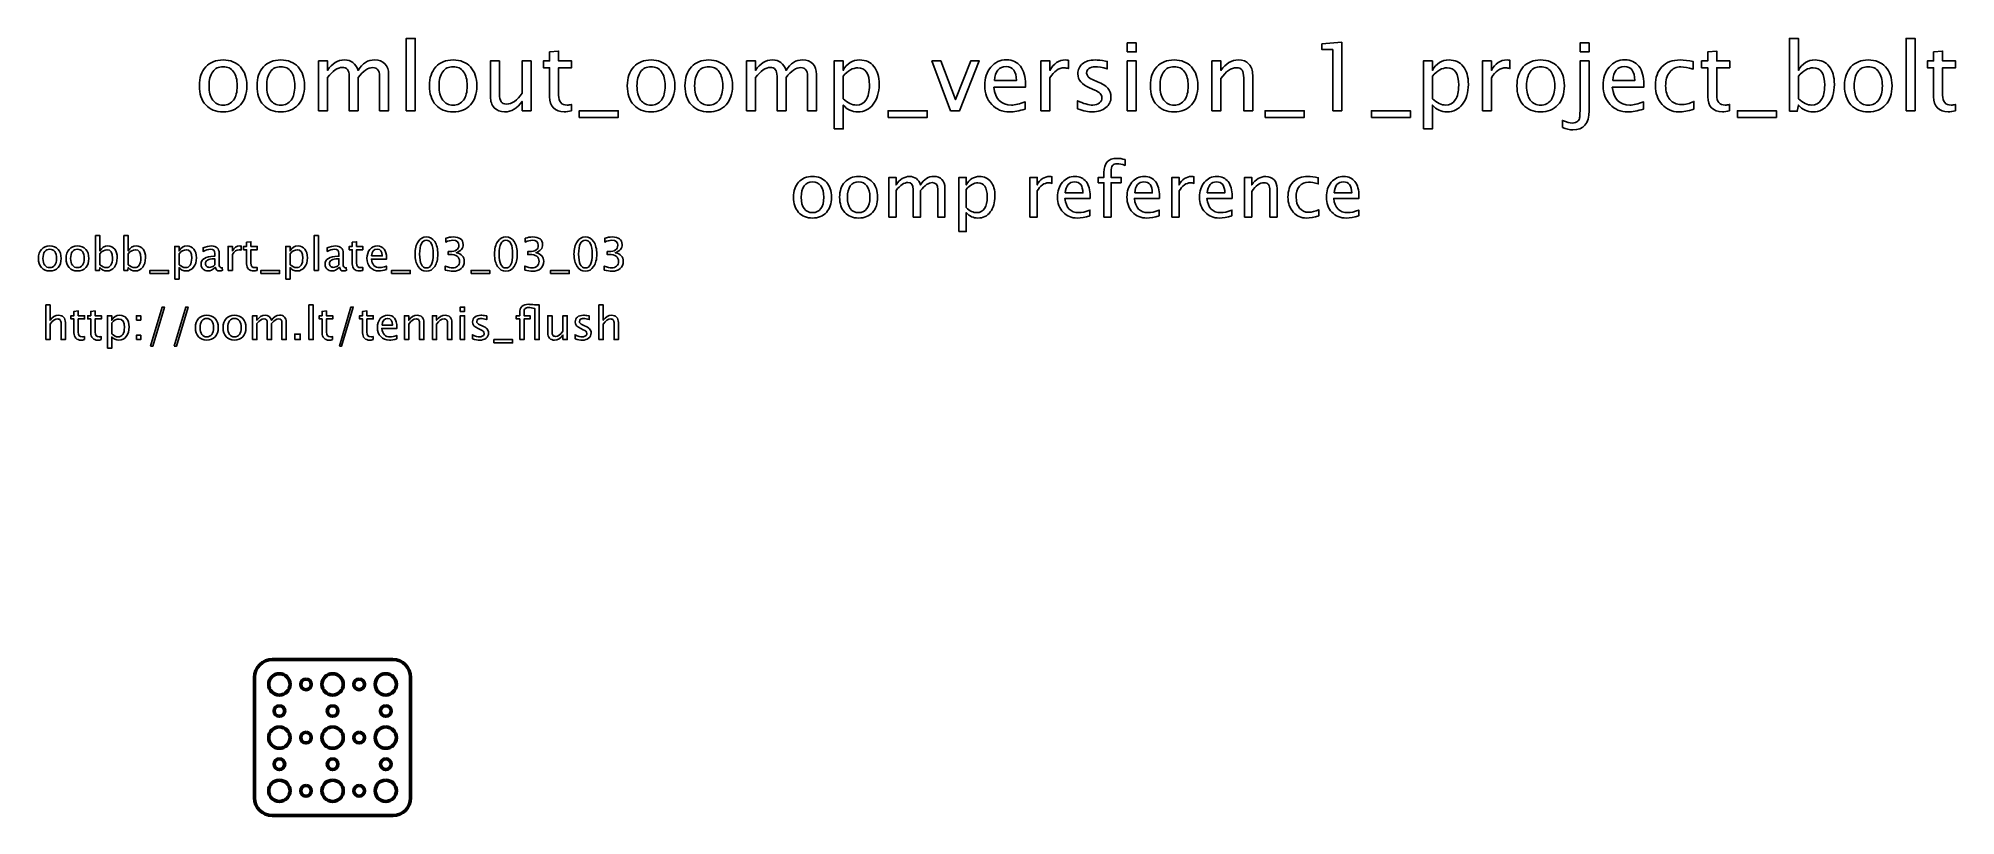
# Model space of a CAD drawing. Header units: centimetres. Extents: x -29.3 to 24.8, y 6.8 to 28.7.
import ezdxf

# ---------------------------------------------------------------- set-up
doc = ezdxf.new("R2010")
doc.units = ezdxf.units.CM
doc.header["$MEASUREMENT"] = 0
doc.layers.add('Layer 1', color=7, linetype='Continuous')

msp = doc.modelspace()

# ---------------------------------------------------------------- linework, layer by layer
at = {"layer": 'Layer 1', "lineweight": 53}
for centre, major_axis in [((-22.49999, 10.49999), (0, 0.30001)), ((-21.75, 10.5), (0, 0.15)), ((-20.99999, 10.49999), (0, 0.30001)), ((-20.25, 10.5), (0, 0.15)), ((-19.49999, 10.49999), (0, 0.30001)), ((-22.5, 9.75), (0, 0.15)), ((-21, 9.75), (0, 0.15)), ((-19.5, 9.75), (0, 0.15)), ((-22.49999, 8.99999), (0, 0.30001)), ((-20.99999, 8.99999), (0, 0.30001)), ((-19.49999, 8.99999), (0, 0.30001)), ((-21.75, 9), (0, 0.15)), ((-20.25, 9), (0, 0.15)), ((-22.5, 8.25), (0, 0.15)), ((-21, 8.25), (0, 0.15)), ((-19.5, 8.25), (0, 0.15)), ((-22.49999, 7.49999), (0, 0.30001)), ((-21.75, 7.5), (0, 0.15)), ((-20.99999, 7.49999), (0, 0.30001)), ((-20.25, 7.5), (0, 0.15)), ((-19.49999, 7.49999), (0, 0.30001))]:
    msp.add_ellipse(centre, major_axis=major_axis, ratio=1, dxfattribs=at)
at = {"layer": 'Layer 1'}
for points, knots in [([(-18.92425, 26.67044), (-18.92425, 26.67044), (-18.92425, 28.71037), (-18.92425, 28.71037), (-18.92425, 28.71037), (-18.92425, 28.71037), (-18.67025, 28.71037), (-18.67025, 28.71037), (-18.67025, 28.71037), (-18.67025, 28.71037), (-18.67025, 26.67044), (-18.67025, 26.67044), (-18.67025, 26.67044), (-18.67025, 26.67044), (-18.92425, 26.67044), (-18.92425, 26.67044)], [0, 0, 0, 0, 0.2, 0.2, 0.2, 0.2, 0.4, 0.4, 0.4, 0.4, 0.6, 0.6, 0.6, 0.6, 1, 1, 1, 1]), ([(20.07526, 26.65457), (20.07526, 26.65457), (20.07526, 28.71037), (20.07526, 28.71037), (20.07526, 28.71037), (20.07526, 28.71037), (20.32926, 28.71037), (20.32926, 28.71037), (20.32926, 28.71037), (20.32926, 28.71037), (20.32926, 27.80771), (20.32926, 27.80771), (20.32926, 27.80771), (20.43333, 28.00394), (20.58987, 28.10183), (20.79845, 28.10183), (20.79845, 28.10183), (20.96735, 28.10183), (21.10008, 28.04054), (21.19709, 27.91751), (21.19709, 27.91751), (21.29411, 27.79448), (21.34261, 27.62647), (21.34261, 27.41348), (21.34261, 27.41348), (21.34261, 27.18153), (21.28749, 26.99411), (21.17769, 26.85212), (21.17769, 26.85212), (21.06789, 26.70969), (20.92325, 26.63869), (20.74421, 26.63869), (20.74421, 26.63869), (20.57797, 26.63869), (20.4395, 26.70219), (20.32926, 26.82963), (20.32926, 26.82963), (20.32926, 26.82963), (20.29839, 26.65457), (20.29839, 26.65457), (20.29839, 26.65457), (20.29839, 26.65457), (20.07526, 26.65457), (20.07526, 26.65457)], [0, 0, 0, 0, 0.08333333, 0.08333333, 0.08333333, 0.08333333, 0.16666667, 0.16666667, 0.16666667, 0.16666667, 0.25, 0.25, 0.25, 0.25, 0.33333333, 0.33333333, 0.33333333, 0.33333333, 0.41666667, 0.41666667, 0.41666667, 0.41666667, 0.5, 0.5, 0.5, 0.5, 0.58333333, 0.58333333, 0.58333333, 0.58333333, 0.66666667, 0.66666667, 0.66666667, 0.66666667, 0.75, 0.75, 0.75, 0.75, 0.83333333, 0.83333333, 0.83333333, 0.83333333, 1, 1, 1, 1]), ([(23.36579, 26.67044), (23.36579, 26.67044), (23.36579, 28.71037), (23.36579, 28.71037), (23.36579, 28.71037), (23.36579, 28.71037), (23.61979, 28.71037), (23.61979, 28.71037), (23.61979, 28.71037), (23.61979, 28.71037), (23.61979, 26.67044), (23.61979, 26.67044), (23.61979, 26.67044), (23.61979, 26.67044), (23.36579, 26.67044), (23.36579, 26.67044)], [0, 0, 0, 0, 0.2, 0.2, 0.2, 0.2, 0.4, 0.4, 0.4, 0.4, 0.6, 0.6, 0.6, 0.6, 1, 1, 1, 1]), ([(-14.26495, 26.67088), (-14.34344, 26.64927), (-14.41179, 26.63869), (-14.46956, 26.63869), (-14.46956, 26.63869), (-14.59921, 26.63869), (-14.70019, 26.67573), (-14.77251, 26.74981), (-14.77251, 26.74981), (-14.84527, 26.8239), (-14.88143, 26.92664), (-14.88143, 27.0585), (-14.88143, 27.0585), (-14.88143, 27.0585), (-14.88143, 27.88223), (-14.88143, 27.88223), (-14.88143, 27.88223), (-14.88143, 27.88223), (-15.05693, 27.88223), (-15.05693, 27.88223), (-15.05693, 27.88223), (-15.05693, 27.88223), (-15.05693, 28.07273), (-15.05693, 28.07273), (-15.05693, 28.07273), (-15.05693, 28.07273), (-14.88143, 28.07273), (-14.88143, 28.07273), (-14.88143, 28.07273), (-14.88143, 28.07273), (-14.88143, 28.32629), (-14.88143, 28.32629), (-14.88143, 28.32629), (-14.88143, 28.32629), (-14.62743, 28.35054), (-14.62743, 28.35054), (-14.62743, 28.35054), (-14.62743, 28.35054), (-14.62743, 28.07273), (-14.62743, 28.07273), (-14.62743, 28.07273), (-14.62743, 28.07273), (-14.25966, 28.07273), (-14.25966, 28.07273), (-14.25966, 28.07273), (-14.25966, 28.07273), (-14.25966, 27.88223), (-14.25966, 27.88223), (-14.25966, 27.88223), (-14.25966, 27.88223), (-14.62743, 27.88223), (-14.62743, 27.88223), (-14.62743, 27.88223), (-14.62743, 27.88223), (-14.62743, 27.10436), (-14.62743, 27.10436), (-14.62743, 27.10436), (-14.62743, 26.92091), (-14.54761, 26.82919), (-14.38842, 26.82919), (-14.38842, 26.82919), (-14.35447, 26.82919), (-14.31346, 26.83492), (-14.26495, 26.84595), (-14.26495, 26.84595), (-14.26495, 26.84595), (-14.26495, 26.67088), (-14.26495, 26.67088)], [0, 0, 0, 0, 0.05555556, 0.05555556, 0.05555556, 0.05555556, 0.11111111, 0.11111111, 0.11111111, 0.11111111, 0.16666667, 0.16666667, 0.16666667, 0.16666667, 0.22222222, 0.22222222, 0.22222222, 0.22222222, 0.27777778, 0.27777778, 0.27777778, 0.27777778, 0.33333333, 0.33333333, 0.33333333, 0.33333333, 0.38888889, 0.38888889, 0.38888889, 0.38888889, 0.44444444, 0.44444444, 0.44444444, 0.44444444, 0.5, 0.5, 0.5, 0.5, 0.55555556, 0.55555556, 0.55555556, 0.55555556, 0.61111111, 0.61111111, 0.61111111, 0.61111111, 0.66666667, 0.66666667, 0.66666667, 0.66666667, 0.72222222, 0.72222222, 0.72222222, 0.72222222, 0.77777778, 0.77777778, 0.77777778, 0.77777778, 0.83333333, 0.83333333, 0.83333333, 0.83333333, 0.88888889, 0.88888889, 0.88888889, 0.88888889, 1, 1, 1, 1]), ([(1.40453, 28.32938), (1.40453, 28.32938), (1.40453, 28.58338), (1.40453, 28.58338), (1.40453, 28.58338), (1.40453, 28.58338), (1.65853, 28.58338), (1.65853, 28.58338), (1.65853, 28.58338), (1.65853, 28.58338), (1.65853, 28.32938), (1.65853, 28.32938), (1.65853, 28.32938), (1.65853, 28.32938), (1.40453, 28.32938), (1.40453, 28.32938)], [0, 0, 0, 0, 0.2, 0.2, 0.2, 0.2, 0.4, 0.4, 0.4, 0.4, 0.6, 0.6, 0.6, 0.6, 1, 1, 1, 1]), ([(7.19889, 26.67044), (7.19889, 26.67044), (7.19889, 28.39288), (7.19889, 28.39288), (7.19889, 28.39288), (7.19889, 28.39288), (6.89462, 28.39288), (6.89462, 28.39288), (6.89462, 28.39288), (6.89462, 28.39288), (6.89462, 28.55163), (6.89462, 28.55163), (6.89462, 28.55163), (6.89462, 28.55163), (7.45289, 28.59925), (7.45289, 28.59925), (7.45289, 28.59925), (7.45289, 28.59925), (7.45289, 26.67044), (7.45289, 26.67044), (7.45289, 26.67044), (7.45289, 26.67044), (7.19889, 26.67044), (7.19889, 26.67044)], [0, 0, 0, 0, 0.14285714, 0.14285714, 0.14285714, 0.14285714, 0.28571429, 0.28571429, 0.28571429, 0.28571429, 0.42857143, 0.42857143, 0.42857143, 0.42857143, 0.57142857, 0.57142857, 0.57142857, 0.57142857, 0.71428571, 0.71428571, 0.71428571, 0.71428571, 1, 1, 1, 1]), ([(14.17109, 28.32938), (14.17109, 28.32938), (14.17109, 28.58338), (14.17109, 28.58338), (14.17109, 28.58338), (14.17109, 28.58338), (14.42509, 28.58338), (14.42509, 28.58338), (14.42509, 28.58338), (14.42509, 28.58338), (14.42509, 28.32938), (14.42509, 28.32938), (14.42509, 28.32938), (14.42509, 28.32938), (14.17109, 28.32938), (14.17109, 28.32938)], [0, 0, 0, 0, 0.2, 0.2, 0.2, 0.2, 0.4, 0.4, 0.4, 0.4, 0.6, 0.6, 0.6, 0.6, 1, 1, 1, 1]), ([(18.38987, 26.67088), (18.31138, 26.64927), (18.24303, 26.63869), (18.18526, 26.63869), (18.18526, 26.63869), (18.05561, 26.63869), (17.95463, 26.67573), (17.88231, 26.74981), (17.88231, 26.74981), (17.80955, 26.8239), (17.77339, 26.92664), (17.77339, 27.0585), (17.77339, 27.0585), (17.77339, 27.0585), (17.77339, 27.88223), (17.77339, 27.88223), (17.77339, 27.88223), (17.77339, 27.88223), (17.59789, 27.88223), (17.59789, 27.88223), (17.59789, 27.88223), (17.59789, 27.88223), (17.59789, 28.07273), (17.59789, 28.07273), (17.59789, 28.07273), (17.59789, 28.07273), (17.77339, 28.07273), (17.77339, 28.07273), (17.77339, 28.07273), (17.77339, 28.07273), (17.77339, 28.32629), (17.77339, 28.32629), (17.77339, 28.32629), (17.77339, 28.32629), (18.02739, 28.35054), (18.02739, 28.35054), (18.02739, 28.35054), (18.02739, 28.35054), (18.02739, 28.07273), (18.02739, 28.07273), (18.02739, 28.07273), (18.02739, 28.07273), (18.39516, 28.07273), (18.39516, 28.07273), (18.39516, 28.07273), (18.39516, 28.07273), (18.39516, 27.88223), (18.39516, 27.88223), (18.39516, 27.88223), (18.39516, 27.88223), (18.02739, 27.88223), (18.02739, 27.88223), (18.02739, 27.88223), (18.02739, 27.88223), (18.02739, 27.10436), (18.02739, 27.10436), (18.02739, 27.10436), (18.02739, 26.92091), (18.10721, 26.82919), (18.2664, 26.82919), (18.2664, 26.82919), (18.30035, 26.82919), (18.34136, 26.83492), (18.38987, 26.84595), (18.38987, 26.84595), (18.38987, 26.84595), (18.38987, 26.67088), (18.38987, 26.67088)], [0, 0, 0, 0, 0.05555556, 0.05555556, 0.05555556, 0.05555556, 0.11111111, 0.11111111, 0.11111111, 0.11111111, 0.16666667, 0.16666667, 0.16666667, 0.16666667, 0.22222222, 0.22222222, 0.22222222, 0.22222222, 0.27777778, 0.27777778, 0.27777778, 0.27777778, 0.33333333, 0.33333333, 0.33333333, 0.33333333, 0.38888889, 0.38888889, 0.38888889, 0.38888889, 0.44444444, 0.44444444, 0.44444444, 0.44444444, 0.5, 0.5, 0.5, 0.5, 0.55555556, 0.55555556, 0.55555556, 0.55555556, 0.61111111, 0.61111111, 0.61111111, 0.61111111, 0.66666667, 0.66666667, 0.66666667, 0.66666667, 0.72222222, 0.72222222, 0.72222222, 0.72222222, 0.77777778, 0.77777778, 0.77777778, 0.77777778, 0.83333333, 0.83333333, 0.83333333, 0.83333333, 0.88888889, 0.88888889, 0.88888889, 0.88888889, 1, 1, 1, 1]), ([(24.75749, 26.67088), (24.679, 26.64927), (24.61065, 26.63869), (24.55288, 26.63869), (24.55288, 26.63869), (24.42323, 26.63869), (24.32225, 26.67573), (24.24993, 26.74981), (24.24993, 26.74981), (24.17717, 26.8239), (24.14101, 26.92664), (24.14101, 27.0585), (24.14101, 27.0585), (24.14101, 27.0585), (24.14101, 27.88223), (24.14101, 27.88223), (24.14101, 27.88223), (24.14101, 27.88223), (23.96551, 27.88223), (23.96551, 27.88223), (23.96551, 27.88223), (23.96551, 27.88223), (23.96551, 28.07273), (23.96551, 28.07273), (23.96551, 28.07273), (23.96551, 28.07273), (24.14101, 28.07273), (24.14101, 28.07273), (24.14101, 28.07273), (24.14101, 28.07273), (24.14101, 28.32629), (24.14101, 28.32629), (24.14101, 28.32629), (24.14101, 28.32629), (24.39501, 28.35054), (24.39501, 28.35054), (24.39501, 28.35054), (24.39501, 28.35054), (24.39501, 28.07273), (24.39501, 28.07273), (24.39501, 28.07273), (24.39501, 28.07273), (24.76278, 28.07273), (24.76278, 28.07273), (24.76278, 28.07273), (24.76278, 28.07273), (24.76278, 27.88223), (24.76278, 27.88223), (24.76278, 27.88223), (24.76278, 27.88223), (24.39501, 27.88223), (24.39501, 27.88223), (24.39501, 27.88223), (24.39501, 27.88223), (24.39501, 27.10436), (24.39501, 27.10436), (24.39501, 27.10436), (24.39501, 26.92091), (24.47483, 26.82919), (24.63402, 26.82919), (24.63402, 26.82919), (24.66797, 26.82919), (24.70898, 26.83492), (24.75749, 26.84595), (24.75749, 26.84595), (24.75749, 26.84595), (24.75749, 26.67088), (24.75749, 26.67088)], [0, 0, 0, 0, 0.05555556, 0.05555556, 0.05555556, 0.05555556, 0.11111111, 0.11111111, 0.11111111, 0.11111111, 0.16666667, 0.16666667, 0.16666667, 0.16666667, 0.22222222, 0.22222222, 0.22222222, 0.22222222, 0.27777778, 0.27777778, 0.27777778, 0.27777778, 0.33333333, 0.33333333, 0.33333333, 0.33333333, 0.38888889, 0.38888889, 0.38888889, 0.38888889, 0.44444444, 0.44444444, 0.44444444, 0.44444444, 0.5, 0.5, 0.5, 0.5, 0.55555556, 0.55555556, 0.55555556, 0.55555556, 0.61111111, 0.61111111, 0.61111111, 0.61111111, 0.66666667, 0.66666667, 0.66666667, 0.66666667, 0.72222222, 0.72222222, 0.72222222, 0.72222222, 0.77777778, 0.77777778, 0.77777778, 0.77777778, 0.83333333, 0.83333333, 0.83333333, 0.83333333, 0.88888889, 0.88888889, 0.88888889, 0.88888889, 1, 1, 1, 1]), ([(-24.08714, 26.63869), (-24.29307, 26.63869), (-24.45623, 26.70439), (-24.57618, 26.8358), (-24.57618, 26.8358), (-24.69656, 26.96721), (-24.75654, 27.14581), (-24.75654, 27.37114), (-24.75654, 27.37114), (-24.75654, 27.59604), (-24.69656, 27.77419), (-24.57618, 27.90516), (-24.57618, 27.90516), (-24.45623, 28.03613), (-24.29307, 28.10183), (-24.08714, 28.10183), (-24.08714, 28.10183), (-23.88121, 28.10183), (-23.71805, 28.03613), (-23.5981, 27.90516), (-23.5981, 27.90516), (-23.47772, 27.77419), (-23.41775, 27.59604), (-23.41775, 27.37114), (-23.41775, 27.37114), (-23.41775, 27.14581), (-23.47772, 26.96721), (-23.5981, 26.8358), (-23.5981, 26.8358), (-23.71805, 26.70439), (-23.88121, 26.63869), (-24.08714, 26.63869)], [0, 0, 0, 0, 0.11111111, 0.11111111, 0.11111111, 0.11111111, 0.22222222, 0.22222222, 0.22222222, 0.22222222, 0.33333333, 0.33333333, 0.33333333, 0.33333333, 0.44444444, 0.44444444, 0.44444444, 0.44444444, 0.55555556, 0.55555556, 0.55555556, 0.55555556, 0.66666667, 0.66666667, 0.66666667, 0.66666667, 0.77777778, 0.77777778, 0.77777778, 0.77777778, 1, 1, 1, 1]), ([(-24.08758, 26.82919), (-23.9619, 26.82919), (-23.86401, 26.87637), (-23.79434, 26.97118), (-23.79434, 26.97118), (-23.7251, 27.06555), (-23.69027, 27.19917), (-23.69027, 27.37114), (-23.69027, 27.37114), (-23.69027, 27.54268), (-23.7251, 27.67586), (-23.79434, 27.77022), (-23.79434, 27.77022), (-23.86401, 27.86415), (-23.9619, 27.91133), (-24.08758, 27.91133), (-24.08758, 27.91133), (-24.2137, 27.91133), (-24.31159, 27.86415), (-24.38039, 27.77022), (-24.38039, 27.77022), (-24.44962, 27.67586), (-24.48401, 27.54268), (-24.48401, 27.37114), (-24.48401, 27.37114), (-24.48401, 27.19917), (-24.44962, 27.06555), (-24.38039, 26.97118), (-24.38039, 26.97118), (-24.31159, 26.87637), (-24.2137, 26.82919), (-24.08758, 26.82919)], [0, 0, 0, 0, 0.11111111, 0.11111111, 0.11111111, 0.11111111, 0.22222222, 0.22222222, 0.22222222, 0.22222222, 0.33333333, 0.33333333, 0.33333333, 0.33333333, 0.44444444, 0.44444444, 0.44444444, 0.44444444, 0.55555556, 0.55555556, 0.55555556, 0.55555556, 0.66666667, 0.66666667, 0.66666667, 0.66666667, 0.77777778, 0.77777778, 0.77777778, 0.77777778, 1, 1, 1, 1]), ([(-22.46172, 26.63869), (-22.66765, 26.63869), (-22.83081, 26.70439), (-22.95076, 26.8358), (-22.95076, 26.8358), (-23.07114, 26.96721), (-23.13112, 27.14581), (-23.13112, 27.37114), (-23.13112, 27.37114), (-23.13112, 27.59604), (-23.07114, 27.77419), (-22.95076, 27.90516), (-22.95076, 27.90516), (-22.83081, 28.03613), (-22.66765, 28.10183), (-22.46172, 28.10183), (-22.46172, 28.10183), (-22.25579, 28.10183), (-22.09263, 28.03613), (-21.97268, 27.90516), (-21.97268, 27.90516), (-21.8523, 27.77419), (-21.79233, 27.59604), (-21.79233, 27.37114), (-21.79233, 27.37114), (-21.79233, 27.14581), (-21.8523, 26.96721), (-21.97268, 26.8358), (-21.97268, 26.8358), (-22.09263, 26.70439), (-22.25579, 26.63869), (-22.46172, 26.63869)], [0, 0, 0, 0, 0.11111111, 0.11111111, 0.11111111, 0.11111111, 0.22222222, 0.22222222, 0.22222222, 0.22222222, 0.33333333, 0.33333333, 0.33333333, 0.33333333, 0.44444444, 0.44444444, 0.44444444, 0.44444444, 0.55555556, 0.55555556, 0.55555556, 0.55555556, 0.66666667, 0.66666667, 0.66666667, 0.66666667, 0.77777778, 0.77777778, 0.77777778, 0.77777778, 1, 1, 1, 1]), ([(-22.46216, 26.82919), (-22.33648, 26.82919), (-22.23859, 26.87637), (-22.16892, 26.97118), (-22.16892, 26.97118), (-22.09968, 27.06555), (-22.06485, 27.19917), (-22.06485, 27.37114), (-22.06485, 27.37114), (-22.06485, 27.54268), (-22.09968, 27.67586), (-22.16892, 27.77022), (-22.16892, 27.77022), (-22.23859, 27.86415), (-22.33648, 27.91133), (-22.46216, 27.91133), (-22.46216, 27.91133), (-22.58828, 27.91133), (-22.68617, 27.86415), (-22.75497, 27.77022), (-22.75497, 27.77022), (-22.8242, 27.67586), (-22.85859, 27.54268), (-22.85859, 27.37114), (-22.85859, 27.37114), (-22.85859, 27.19917), (-22.8242, 27.06555), (-22.75497, 26.97118), (-22.75497, 26.97118), (-22.68617, 26.87637), (-22.58828, 26.82919), (-22.46216, 26.82919)], [0, 0, 0, 0, 0.11111111, 0.11111111, 0.11111111, 0.11111111, 0.22222222, 0.22222222, 0.22222222, 0.22222222, 0.33333333, 0.33333333, 0.33333333, 0.33333333, 0.44444444, 0.44444444, 0.44444444, 0.44444444, 0.55555556, 0.55555556, 0.55555556, 0.55555556, 0.66666667, 0.66666667, 0.66666667, 0.66666667, 0.77777778, 0.77777778, 0.77777778, 0.77777778, 1, 1, 1, 1]), ([(-21.39457, 26.67044), (-21.39457, 26.67044), (-21.39457, 28.07273), (-21.39457, 28.07273), (-21.39457, 28.07273), (-21.39457, 28.07273), (-21.14057, 28.07273), (-21.14057, 28.07273), (-21.14057, 28.07273), (-21.14057, 28.07273), (-21.14057, 27.80771), (-21.14057, 27.80771), (-21.14057, 27.80771), (-21.01666, 28.00394), (-20.85791, 28.10183), (-20.66344, 28.10183), (-20.66344, 28.10183), (-20.47603, 28.10183), (-20.34859, 28.00394), (-20.28068, 27.80771), (-20.28068, 27.80771), (-20.16029, 28.0057), (-20.0033, 28.10448), (-19.8106, 28.10448), (-19.8106, 28.10448), (-19.68757, 28.10448), (-19.59188, 28.06832), (-19.52353, 27.99556), (-19.52353, 27.99556), (-19.45518, 27.9228), (-19.42078, 27.82094), (-19.42078, 27.68997), (-19.42078, 27.68997), (-19.42078, 27.68997), (-19.42078, 26.67044), (-19.42078, 26.67044), (-19.42078, 26.67044), (-19.42078, 26.67044), (-19.67478, 26.67044), (-19.67478, 26.67044), (-19.67478, 26.67044), (-19.67478, 26.67044), (-19.67478, 27.64807), (-19.67478, 27.64807), (-19.67478, 27.64807), (-19.67478, 27.80771), (-19.73828, 27.88752), (-19.86528, 27.88752), (-19.86528, 27.88752), (-19.99713, 27.88752), (-20.1356, 27.79448), (-20.28068, 27.60795), (-20.28068, 27.60795), (-20.28068, 27.60795), (-20.28068, 26.67044), (-20.28068, 26.67044), (-20.28068, 26.67044), (-20.28068, 26.67044), (-20.53468, 26.67044), (-20.53468, 26.67044), (-20.53468, 26.67044), (-20.53468, 26.67044), (-20.53468, 27.64896), (-20.53468, 27.64896), (-20.53468, 27.64896), (-20.53468, 27.80991), (-20.59906, 27.89017), (-20.72826, 27.89017), (-20.72826, 27.89017), (-20.85658, 27.89017), (-20.99417, 27.79668), (-21.14057, 27.60927), (-21.14057, 27.60927), (-21.14057, 27.60927), (-21.14057, 26.67044), (-21.14057, 26.67044), (-21.14057, 26.67044), (-21.14057, 26.67044), (-21.39457, 26.67044), (-21.39457, 26.67044)], [0, 0, 0, 0, 0.04761905, 0.04761905, 0.04761905, 0.04761905, 0.0952381, 0.0952381, 0.0952381, 0.0952381, 0.14285714, 0.14285714, 0.14285714, 0.14285714, 0.19047619, 0.19047619, 0.19047619, 0.19047619, 0.23809524, 0.23809524, 0.23809524, 0.23809524, 0.28571429, 0.28571429, 0.28571429, 0.28571429, 0.33333333, 0.33333333, 0.33333333, 0.33333333, 0.38095238, 0.38095238, 0.38095238, 0.38095238, 0.42857143, 0.42857143, 0.42857143, 0.42857143, 0.47619048, 0.47619048, 0.47619048, 0.47619048, 0.52380952, 0.52380952, 0.52380952, 0.52380952, 0.57142857, 0.57142857, 0.57142857, 0.57142857, 0.61904762, 0.61904762, 0.61904762, 0.61904762, 0.66666667, 0.66666667, 0.66666667, 0.66666667, 0.71428571, 0.71428571, 0.71428571, 0.71428571, 0.76190476, 0.76190476, 0.76190476, 0.76190476, 0.80952381, 0.80952381, 0.80952381, 0.80952381, 0.85714286, 0.85714286, 0.85714286, 0.85714286, 0.9047619, 0.9047619, 0.9047619, 0.9047619, 1, 1, 1, 1]), ([(-17.60134, 26.63869), (-17.80727, 26.63869), (-17.97043, 26.70439), (-18.09038, 26.8358), (-18.09038, 26.8358), (-18.21076, 26.96721), (-18.27074, 27.14581), (-18.27074, 27.37114), (-18.27074, 27.37114), (-18.27074, 27.59604), (-18.21076, 27.77419), (-18.09038, 27.90516), (-18.09038, 27.90516), (-17.97043, 28.03613), (-17.80727, 28.10183), (-17.60134, 28.10183), (-17.60134, 28.10183), (-17.39541, 28.10183), (-17.23225, 28.03613), (-17.1123, 27.90516), (-17.1123, 27.90516), (-16.99192, 27.77419), (-16.93195, 27.59604), (-16.93195, 27.37114), (-16.93195, 27.37114), (-16.93195, 27.14581), (-16.99192, 26.96721), (-17.1123, 26.8358), (-17.1123, 26.8358), (-17.23225, 26.70439), (-17.39541, 26.63869), (-17.60134, 26.63869)], [0, 0, 0, 0, 0.11111111, 0.11111111, 0.11111111, 0.11111111, 0.22222222, 0.22222222, 0.22222222, 0.22222222, 0.33333333, 0.33333333, 0.33333333, 0.33333333, 0.44444444, 0.44444444, 0.44444444, 0.44444444, 0.55555556, 0.55555556, 0.55555556, 0.55555556, 0.66666667, 0.66666667, 0.66666667, 0.66666667, 0.77777778, 0.77777778, 0.77777778, 0.77777778, 1, 1, 1, 1]), ([(-17.60178, 26.82919), (-17.4761, 26.82919), (-17.37821, 26.87637), (-17.30854, 26.97118), (-17.30854, 26.97118), (-17.2393, 27.06555), (-17.20447, 27.19917), (-17.20447, 27.37114), (-17.20447, 27.37114), (-17.20447, 27.54268), (-17.2393, 27.67586), (-17.30854, 27.77022), (-17.30854, 27.77022), (-17.37821, 27.86415), (-17.4761, 27.91133), (-17.60178, 27.91133), (-17.60178, 27.91133), (-17.7279, 27.91133), (-17.82579, 27.86415), (-17.89459, 27.77022), (-17.89459, 27.77022), (-17.96382, 27.67586), (-17.99821, 27.54268), (-17.99821, 27.37114), (-17.99821, 27.37114), (-17.99821, 27.19917), (-17.96382, 27.06555), (-17.89459, 26.97118), (-17.89459, 26.97118), (-17.82579, 26.87637), (-17.7279, 26.82919), (-17.60178, 26.82919)], [0, 0, 0, 0, 0.11111111, 0.11111111, 0.11111111, 0.11111111, 0.22222222, 0.22222222, 0.22222222, 0.22222222, 0.33333333, 0.33333333, 0.33333333, 0.33333333, 0.44444444, 0.44444444, 0.44444444, 0.44444444, 0.55555556, 0.55555556, 0.55555556, 0.55555556, 0.66666667, 0.66666667, 0.66666667, 0.66666667, 0.77777778, 0.77777778, 0.77777778, 0.77777778, 1, 1, 1, 1]), ([(-15.65577, 26.67044), (-15.65577, 26.67044), (-15.65577, 26.93414), (-15.65577, 26.93414), (-15.65577, 26.93414), (-15.79115, 26.73703), (-15.95564, 26.63869), (-16.14878, 26.63869), (-16.14878, 26.63869), (-16.27137, 26.63869), (-16.36883, 26.67705), (-16.44115, 26.75422), (-16.44115, 26.75422), (-16.51391, 26.83139), (-16.55007, 26.93502), (-16.55007, 27.06599), (-16.55007, 27.06599), (-16.55007, 27.06599), (-16.55007, 28.07273), (-16.55007, 28.07273), (-16.55007, 28.07273), (-16.55007, 28.07273), (-16.29607, 28.07273), (-16.29607, 28.07273), (-16.29607, 28.07273), (-16.29607, 28.07273), (-16.29607, 27.14889), (-16.29607, 27.14889), (-16.29607, 27.14889), (-16.29607, 27.0435), (-16.28063, 26.96898), (-16.2502, 26.92488), (-16.2502, 26.92488), (-16.21934, 26.88034), (-16.16818, 26.85829), (-16.09631, 26.85829), (-16.09631, 26.85829), (-15.94108, 26.85829), (-15.7938, 26.96016), (-15.65577, 27.16433), (-15.65577, 27.16433), (-15.65577, 27.16433), (-15.65577, 28.07273), (-15.65577, 28.07273), (-15.65577, 28.07273), (-15.65577, 28.07273), (-15.40178, 28.07273), (-15.40178, 28.07273), (-15.40178, 28.07273), (-15.40178, 28.07273), (-15.40178, 26.67044), (-15.40178, 26.67044), (-15.40178, 26.67044), (-15.40178, 26.67044), (-15.65577, 26.67044), (-15.65577, 26.67044)], [0, 0, 0, 0, 0.06666667, 0.06666667, 0.06666667, 0.06666667, 0.13333333, 0.13333333, 0.13333333, 0.13333333, 0.2, 0.2, 0.2, 0.2, 0.26666667, 0.26666667, 0.26666667, 0.26666667, 0.33333333, 0.33333333, 0.33333333, 0.33333333, 0.4, 0.4, 0.4, 0.4, 0.46666667, 0.46666667, 0.46666667, 0.46666667, 0.53333333, 0.53333333, 0.53333333, 0.53333333, 0.6, 0.6, 0.6, 0.6, 0.66666667, 0.66666667, 0.66666667, 0.66666667, 0.73333333, 0.73333333, 0.73333333, 0.73333333, 0.8, 0.8, 0.8, 0.8, 0.86666667, 0.86666667, 0.86666667, 0.86666667, 1, 1, 1, 1]), ([(-12.02129, 26.63869), (-12.22722, 26.63869), (-12.39038, 26.70439), (-12.51033, 26.8358), (-12.51033, 26.8358), (-12.63071, 26.96721), (-12.69069, 27.14581), (-12.69069, 27.37114), (-12.69069, 27.37114), (-12.69069, 27.59604), (-12.63071, 27.77419), (-12.51033, 27.90516), (-12.51033, 27.90516), (-12.39038, 28.03613), (-12.22722, 28.10183), (-12.02129, 28.10183), (-12.02129, 28.10183), (-11.81536, 28.10183), (-11.6522, 28.03613), (-11.53225, 27.90516), (-11.53225, 27.90516), (-11.41187, 27.77419), (-11.3519, 27.59604), (-11.3519, 27.37114), (-11.3519, 27.37114), (-11.3519, 27.14581), (-11.41187, 26.96721), (-11.53225, 26.8358), (-11.53225, 26.8358), (-11.6522, 26.70439), (-11.81536, 26.63869), (-12.02129, 26.63869)], [0, 0, 0, 0, 0.11111111, 0.11111111, 0.11111111, 0.11111111, 0.22222222, 0.22222222, 0.22222222, 0.22222222, 0.33333333, 0.33333333, 0.33333333, 0.33333333, 0.44444444, 0.44444444, 0.44444444, 0.44444444, 0.55555556, 0.55555556, 0.55555556, 0.55555556, 0.66666667, 0.66666667, 0.66666667, 0.66666667, 0.77777778, 0.77777778, 0.77777778, 0.77777778, 1, 1, 1, 1]), ([(-12.02173, 26.82919), (-11.89605, 26.82919), (-11.79816, 26.87637), (-11.72849, 26.97118), (-11.72849, 26.97118), (-11.65925, 27.06555), (-11.62442, 27.19917), (-11.62442, 27.37114), (-11.62442, 27.37114), (-11.62442, 27.54268), (-11.65925, 27.67586), (-11.72849, 27.77022), (-11.72849, 27.77022), (-11.79816, 27.86415), (-11.89605, 27.91133), (-12.02173, 27.91133), (-12.02173, 27.91133), (-12.14785, 27.91133), (-12.24574, 27.86415), (-12.31454, 27.77022), (-12.31454, 27.77022), (-12.38377, 27.67586), (-12.41816, 27.54268), (-12.41816, 27.37114), (-12.41816, 27.37114), (-12.41816, 27.19917), (-12.38377, 27.06555), (-12.31454, 26.97118), (-12.31454, 26.97118), (-12.24574, 26.87637), (-12.14785, 26.82919), (-12.02173, 26.82919)], [0, 0, 0, 0, 0.11111111, 0.11111111, 0.11111111, 0.11111111, 0.22222222, 0.22222222, 0.22222222, 0.22222222, 0.33333333, 0.33333333, 0.33333333, 0.33333333, 0.44444444, 0.44444444, 0.44444444, 0.44444444, 0.55555556, 0.55555556, 0.55555556, 0.55555556, 0.66666667, 0.66666667, 0.66666667, 0.66666667, 0.77777778, 0.77777778, 0.77777778, 0.77777778, 1, 1, 1, 1]), ([(-10.39587, 26.63869), (-10.6018, 26.63869), (-10.76496, 26.70439), (-10.88491, 26.8358), (-10.88491, 26.8358), (-11.00529, 26.96721), (-11.06527, 27.14581), (-11.06527, 27.37114), (-11.06527, 27.37114), (-11.06527, 27.59604), (-11.00529, 27.77419), (-10.88491, 27.90516), (-10.88491, 27.90516), (-10.76496, 28.03613), (-10.6018, 28.10183), (-10.39587, 28.10183), (-10.39587, 28.10183), (-10.18994, 28.10183), (-10.02678, 28.03613), (-9.90683, 27.90516), (-9.90683, 27.90516), (-9.78645, 27.77419), (-9.72648, 27.59604), (-9.72648, 27.37114), (-9.72648, 27.37114), (-9.72648, 27.14581), (-9.78645, 26.96721), (-9.90683, 26.8358), (-9.90683, 26.8358), (-10.02678, 26.70439), (-10.18994, 26.63869), (-10.39587, 26.63869)], [0, 0, 0, 0, 0.11111111, 0.11111111, 0.11111111, 0.11111111, 0.22222222, 0.22222222, 0.22222222, 0.22222222, 0.33333333, 0.33333333, 0.33333333, 0.33333333, 0.44444444, 0.44444444, 0.44444444, 0.44444444, 0.55555556, 0.55555556, 0.55555556, 0.55555556, 0.66666667, 0.66666667, 0.66666667, 0.66666667, 0.77777778, 0.77777778, 0.77777778, 0.77777778, 1, 1, 1, 1]), ([(-10.39631, 26.82919), (-10.27063, 26.82919), (-10.17274, 26.87637), (-10.10307, 26.97118), (-10.10307, 26.97118), (-10.03383, 27.06555), (-9.999, 27.19917), (-9.999, 27.37114), (-9.999, 27.37114), (-9.999, 27.54268), (-10.03383, 27.67586), (-10.10307, 27.77022), (-10.10307, 27.77022), (-10.17274, 27.86415), (-10.27063, 27.91133), (-10.39631, 27.91133), (-10.39631, 27.91133), (-10.52243, 27.91133), (-10.62032, 27.86415), (-10.68912, 27.77022), (-10.68912, 27.77022), (-10.75835, 27.67586), (-10.79274, 27.54268), (-10.79274, 27.37114), (-10.79274, 27.37114), (-10.79274, 27.19917), (-10.75835, 27.06555), (-10.68912, 26.97118), (-10.68912, 26.97118), (-10.62032, 26.87637), (-10.52243, 26.82919), (-10.39631, 26.82919)], [0, 0, 0, 0, 0.11111111, 0.11111111, 0.11111111, 0.11111111, 0.22222222, 0.22222222, 0.22222222, 0.22222222, 0.33333333, 0.33333333, 0.33333333, 0.33333333, 0.44444444, 0.44444444, 0.44444444, 0.44444444, 0.55555556, 0.55555556, 0.55555556, 0.55555556, 0.66666667, 0.66666667, 0.66666667, 0.66666667, 0.77777778, 0.77777778, 0.77777778, 0.77777778, 1, 1, 1, 1]), ([(-9.32872, 26.67044), (-9.32872, 26.67044), (-9.32872, 28.07273), (-9.32872, 28.07273), (-9.32872, 28.07273), (-9.32872, 28.07273), (-9.07472, 28.07273), (-9.07472, 28.07273), (-9.07472, 28.07273), (-9.07472, 28.07273), (-9.07472, 27.80771), (-9.07472, 27.80771), (-9.07472, 27.80771), (-8.95081, 28.00394), (-8.79206, 28.10183), (-8.59759, 28.10183), (-8.59759, 28.10183), (-8.41018, 28.10183), (-8.28274, 28.00394), (-8.21483, 27.80771), (-8.21483, 27.80771), (-8.09444, 28.0057), (-7.93745, 28.10448), (-7.74475, 28.10448), (-7.74475, 28.10448), (-7.62172, 28.10448), (-7.52603, 28.06832), (-7.45768, 27.99556), (-7.45768, 27.99556), (-7.38933, 27.9228), (-7.35493, 27.82094), (-7.35493, 27.68997), (-7.35493, 27.68997), (-7.35493, 27.68997), (-7.35493, 26.67044), (-7.35493, 26.67044), (-7.35493, 26.67044), (-7.35493, 26.67044), (-7.60893, 26.67044), (-7.60893, 26.67044), (-7.60893, 26.67044), (-7.60893, 26.67044), (-7.60893, 27.64807), (-7.60893, 27.64807), (-7.60893, 27.64807), (-7.60893, 27.80771), (-7.67243, 27.88752), (-7.79943, 27.88752), (-7.79943, 27.88752), (-7.93128, 27.88752), (-8.06975, 27.79448), (-8.21483, 27.60795), (-8.21483, 27.60795), (-8.21483, 27.60795), (-8.21483, 26.67044), (-8.21483, 26.67044), (-8.21483, 26.67044), (-8.21483, 26.67044), (-8.46883, 26.67044), (-8.46883, 26.67044), (-8.46883, 26.67044), (-8.46883, 26.67044), (-8.46883, 27.64896), (-8.46883, 27.64896), (-8.46883, 27.64896), (-8.46883, 27.80991), (-8.53321, 27.89017), (-8.66241, 27.89017), (-8.66241, 27.89017), (-8.79073, 27.89017), (-8.92832, 27.79668), (-9.07472, 27.60927), (-9.07472, 27.60927), (-9.07472, 27.60927), (-9.07472, 26.67044), (-9.07472, 26.67044), (-9.07472, 26.67044), (-9.07472, 26.67044), (-9.32872, 26.67044), (-9.32872, 26.67044)], [0, 0, 0, 0, 0.04761905, 0.04761905, 0.04761905, 0.04761905, 0.0952381, 0.0952381, 0.0952381, 0.0952381, 0.14285714, 0.14285714, 0.14285714, 0.14285714, 0.19047619, 0.19047619, 0.19047619, 0.19047619, 0.23809524, 0.23809524, 0.23809524, 0.23809524, 0.28571429, 0.28571429, 0.28571429, 0.28571429, 0.33333333, 0.33333333, 0.33333333, 0.33333333, 0.38095238, 0.38095238, 0.38095238, 0.38095238, 0.42857143, 0.42857143, 0.42857143, 0.42857143, 0.47619048, 0.47619048, 0.47619048, 0.47619048, 0.52380952, 0.52380952, 0.52380952, 0.52380952, 0.57142857, 0.57142857, 0.57142857, 0.57142857, 0.61904762, 0.61904762, 0.61904762, 0.61904762, 0.66666667, 0.66666667, 0.66666667, 0.66666667, 0.71428571, 0.71428571, 0.71428571, 0.71428571, 0.76190476, 0.76190476, 0.76190476, 0.76190476, 0.80952381, 0.80952381, 0.80952381, 0.80952381, 0.85714286, 0.85714286, 0.85714286, 0.85714286, 0.9047619, 0.9047619, 0.9047619, 0.9047619, 1, 1, 1, 1]), ([(-6.8584, 26.15979), (-6.8584, 26.15979), (-6.8584, 28.07273), (-6.8584, 28.07273), (-6.8584, 28.07273), (-6.8584, 28.07273), (-6.6044, 28.07273), (-6.6044, 28.07273), (-6.6044, 28.07273), (-6.6044, 28.07273), (-6.6044, 27.80771), (-6.6044, 27.80771), (-6.6044, 27.80771), (-6.50033, 28.00394), (-6.34379, 28.10183), (-6.13521, 28.10183), (-6.13521, 28.10183), (-5.96631, 28.10183), (-5.83358, 28.04054), (-5.73657, 27.91751), (-5.73657, 27.91751), (-5.63955, 27.79448), (-5.59105, 27.62647), (-5.59105, 27.41348), (-5.59105, 27.41348), (-5.59105, 27.18153), (-5.64617, 26.99411), (-5.75597, 26.85212), (-5.75597, 26.85212), (-5.86577, 26.70969), (-6.01041, 26.63869), (-6.18945, 26.63869), (-6.18945, 26.63869), (-6.35569, 26.63869), (-6.49416, 26.70219), (-6.6044, 26.82963), (-6.6044, 26.82963), (-6.6044, 26.82963), (-6.6044, 26.15979), (-6.6044, 26.15979), (-6.6044, 26.15979), (-6.6044, 26.15979), (-6.8584, 26.15979), (-6.8584, 26.15979)], [0, 0, 0, 0, 0.08333333, 0.08333333, 0.08333333, 0.08333333, 0.16666667, 0.16666667, 0.16666667, 0.16666667, 0.25, 0.25, 0.25, 0.25, 0.33333333, 0.33333333, 0.33333333, 0.33333333, 0.41666667, 0.41666667, 0.41666667, 0.41666667, 0.5, 0.5, 0.5, 0.5, 0.58333333, 0.58333333, 0.58333333, 0.58333333, 0.66666667, 0.66666667, 0.66666667, 0.66666667, 0.75, 0.75, 0.75, 0.75, 0.83333333, 0.83333333, 0.83333333, 0.83333333, 1, 1, 1, 1]), ([(-6.6044, 27.0047), (-6.47343, 26.88784), (-6.34864, 26.82919), (-6.23002, 26.82919), (-6.23002, 26.82919), (-6.11316, 26.82919), (-6.02276, 26.87814), (-5.95926, 26.97559), (-5.95926, 26.97559), (-5.89532, 27.07305), (-5.86357, 27.21019), (-5.86357, 27.38746), (-5.86357, 27.38746), (-5.86357, 27.71554), (-5.97205, 27.87958), (-6.18901, 27.87958), (-6.18901, 27.87958), (-6.331, 27.87958), (-6.46946, 27.80286), (-6.6044, 27.64896), (-6.6044, 27.64896), (-6.6044, 27.64896), (-6.6044, 27.0047), (-6.6044, 27.0047)], [0, 0, 0, 0, 0.14285714, 0.14285714, 0.14285714, 0.14285714, 0.28571429, 0.28571429, 0.28571429, 0.28571429, 0.42857143, 0.42857143, 0.42857143, 0.42857143, 0.57142857, 0.57142857, 0.57142857, 0.57142857, 0.71428571, 0.71428571, 0.71428571, 0.71428571, 1, 1, 1, 1]), ([(-3.57846, 26.67044), (-3.57846, 26.67044), (-4.10057, 28.07273), (-4.10057, 28.07273), (-4.10057, 28.07273), (-4.10057, 28.07273), (-3.84657, 28.07273), (-3.84657, 28.07273), (-3.84657, 28.07273), (-3.84657, 28.07273), (-3.43955, 26.98309), (-3.43955, 26.98309), (-3.43955, 26.98309), (-3.43955, 26.98309), (-3.00872, 28.07273), (-3.00872, 28.07273), (-3.00872, 28.07273), (-3.00872, 28.07273), (-2.76972, 28.07273), (-2.76972, 28.07273), (-2.76972, 28.07273), (-2.76972, 28.07273), (-3.32402, 26.67044), (-3.32402, 26.67044), (-3.32402, 26.67044), (-3.32402, 26.67044), (-3.57846, 26.67044), (-3.57846, 26.67044)], [0, 0, 0, 0, 0.125, 0.125, 0.125, 0.125, 0.25, 0.25, 0.25, 0.25, 0.375, 0.375, 0.375, 0.375, 0.5, 0.5, 0.5, 0.5, 0.625, 0.625, 0.625, 0.625, 0.75, 0.75, 0.75, 0.75, 1, 1, 1, 1]), ([(-1.47193, 26.71542), (-1.64259, 26.66427), (-1.78855, 26.63869), (-1.91026, 26.63869), (-1.91026, 26.63869), (-2.11796, 26.63869), (-2.28685, 26.70748), (-2.41693, 26.84462), (-2.41693, 26.84462), (-2.54702, 26.98177), (-2.61229, 27.15948), (-2.61229, 27.3782), (-2.61229, 27.3782), (-2.61229, 27.59031), (-2.55496, 27.76449), (-2.43987, 27.90075), (-2.43987, 27.90075), (-2.32477, 28.03657), (-2.17749, 28.10448), (-1.99801, 28.10448), (-1.99801, 28.10448), (-1.82824, 28.10448), (-1.69683, 28.04407), (-1.60422, 27.92324), (-1.60422, 27.92324), (-1.51162, 27.80241), (-1.46532, 27.63132), (-1.46532, 27.40951), (-1.46532, 27.40951), (-1.46532, 27.40951), (-1.46664, 27.3319), (-1.46664, 27.3319), (-1.46664, 27.3319), (-1.46664, 27.3319), (-2.35299, 27.3319), (-2.35299, 27.3319), (-2.35299, 27.3319), (-2.31595, 26.99676), (-2.15235, 26.82919), (-1.86263, 26.82919), (-1.86263, 26.82919), (-1.75636, 26.82919), (-1.62627, 26.85918), (-1.47193, 26.91915), (-1.47193, 26.91915), (-1.47193, 26.91915), (-1.47193, 26.71542), (-1.47193, 26.71542)], [0, 0, 0, 0, 0.07692308, 0.07692308, 0.07692308, 0.07692308, 0.15384615, 0.15384615, 0.15384615, 0.15384615, 0.23076923, 0.23076923, 0.23076923, 0.23076923, 0.30769231, 0.30769231, 0.30769231, 0.30769231, 0.38461538, 0.38461538, 0.38461538, 0.38461538, 0.46153846, 0.46153846, 0.46153846, 0.46153846, 0.53846154, 0.53846154, 0.53846154, 0.53846154, 0.61538462, 0.61538462, 0.61538462, 0.61538462, 0.69230769, 0.69230769, 0.69230769, 0.69230769, 0.76923077, 0.76923077, 0.76923077, 0.76923077, 0.84615385, 0.84615385, 0.84615385, 0.84615385, 1, 1, 1, 1]), ([(-2.33976, 27.5224), (-2.33976, 27.5224), (-1.72064, 27.5224), (-1.72064, 27.5224), (-1.72064, 27.5224), (-1.72064, 27.78345), (-1.8181, 27.91398), (-2.01256, 27.91398), (-2.01256, 27.91398), (-2.20836, 27.91398), (-2.31728, 27.78345), (-2.33976, 27.5224)], [0, 0, 0, 0, 0.25, 0.25, 0.25, 0.25, 0.5, 0.5, 0.5, 0.5, 1, 1, 1, 1]), ([(-1.02699, 26.67044), (-1.02699, 26.67044), (-1.02699, 28.07273), (-1.02699, 28.07273), (-1.02699, 28.07273), (-1.02699, 28.07273), (-0.77299, 28.07273), (-0.77299, 28.07273), (-0.77299, 28.07273), (-0.77299, 28.07273), (-0.77299, 27.80771), (-0.77299, 27.80771), (-0.77299, 27.80771), (-0.67201, 28.00394), (-0.52561, 28.10183), (-0.33334, 28.10183), (-0.33334, 28.10183), (-0.30732, 28.10183), (-0.27998, 28.09963), (-0.25176, 28.09522), (-0.25176, 28.09522), (-0.25176, 28.09522), (-0.25176, 27.85754), (-0.25176, 27.85754), (-0.25176, 27.85754), (-0.29586, 27.87209), (-0.33466, 27.87958), (-0.36818, 27.87958), (-0.36818, 27.87958), (-0.52957, 27.87958), (-0.66451, 27.78433), (-0.77299, 27.59339), (-0.77299, 27.59339), (-0.77299, 27.59339), (-0.77299, 26.67044), (-0.77299, 26.67044), (-0.77299, 26.67044), (-0.77299, 26.67044), (-1.02699, 26.67044), (-1.02699, 26.67044)], [0, 0, 0, 0, 0.09090909, 0.09090909, 0.09090909, 0.09090909, 0.18181818, 0.18181818, 0.18181818, 0.18181818, 0.27272727, 0.27272727, 0.27272727, 0.27272727, 0.36363636, 0.36363636, 0.36363636, 0.36363636, 0.45454545, 0.45454545, 0.45454545, 0.45454545, 0.54545455, 0.54545455, 0.54545455, 0.54545455, 0.63636364, 0.63636364, 0.63636364, 0.63636364, 0.72727273, 0.72727273, 0.72727273, 0.72727273, 0.81818182, 0.81818182, 0.81818182, 0.81818182, 1, 1, 1, 1]), ([(0.00533, 26.72071), (0.00533, 26.72071), (0.00533, 26.95354), (0.00533, 26.95354), (0.00533, 26.95354), (0.17158, 26.87064), (0.31577, 26.82919), (0.4388, 26.82919), (0.4388, 26.82919), (0.51201, 26.82919), (0.57286, 26.84903), (0.62093, 26.88872), (0.62093, 26.88872), (0.66899, 26.92797), (0.69324, 26.97736), (0.69324, 27.03689), (0.69324, 27.03689), (0.69324, 27.12376), (0.62578, 27.19564), (0.49084, 27.25252), (0.49084, 27.25252), (0.49084, 27.25252), (0.34223, 27.31558), (0.34223, 27.31558), (0.34223, 27.31558), (0.12307, 27.40642), (0.01327, 27.53783), (0.01327, 27.70849), (0.01327, 27.70849), (0.01327, 27.83064), (0.05648, 27.92677), (0.14291, 27.99688), (0.14291, 27.99688), (0.22934, 28.067), (0.34796, 28.10183), (0.49834, 28.10183), (0.49834, 28.10183), (0.57639, 28.10183), (0.6734, 28.09125), (0.78849, 28.06964), (0.78849, 28.06964), (0.78849, 28.06964), (0.84141, 28.0595), (0.84141, 28.0595), (0.84141, 28.0595), (0.84141, 28.0595), (0.84141, 27.84783), (0.84141, 27.84783), (0.84141, 27.84783), (0.69986, 27.89017), (0.58697, 27.91133), (0.50274, 27.91133), (0.50274, 27.91133), (0.42866, 27.91133), (0.37001, 27.89502), (0.32547, 27.86283), (0.32547, 27.86283), (0.28138, 27.83064), (0.25933, 27.78742), (0.25933, 27.73318), (0.25933, 27.73318), (0.25933, 27.65689), (0.32106, 27.59207), (0.44498, 27.5396), (0.44498, 27.5396), (0.44498, 27.5396), (0.56713, 27.488), (0.56713, 27.488), (0.56713, 27.488), (0.70559, 27.42979), (0.80349, 27.36806), (0.86081, 27.30323), (0.86081, 27.30323), (0.91858, 27.23841), (0.94724, 27.15727), (0.94724, 27.06026), (0.94724, 27.06026), (0.94724, 26.93723), (0.89874, 26.83625), (0.80128, 26.75731), (0.80128, 26.75731), (0.70427, 26.67838), (0.57991, 26.63869), (0.42866, 26.63869), (0.42866, 26.63869), (0.31225, 26.63869), (0.17158, 26.66603), (0.00533, 26.72071)], [0, 0, 0, 0, 0.04347826, 0.04347826, 0.04347826, 0.04347826, 0.08695652, 0.08695652, 0.08695652, 0.08695652, 0.13043478, 0.13043478, 0.13043478, 0.13043478, 0.17391304, 0.17391304, 0.17391304, 0.17391304, 0.2173913, 0.2173913, 0.2173913, 0.2173913, 0.26086957, 0.26086957, 0.26086957, 0.26086957, 0.30434783, 0.30434783, 0.30434783, 0.30434783, 0.34782609, 0.34782609, 0.34782609, 0.34782609, 0.39130435, 0.39130435, 0.39130435, 0.39130435, 0.43478261, 0.43478261, 0.43478261, 0.43478261, 0.47826087, 0.47826087, 0.47826087, 0.47826087, 0.52173913, 0.52173913, 0.52173913, 0.52173913, 0.56521739, 0.56521739, 0.56521739, 0.56521739, 0.60869565, 0.60869565, 0.60869565, 0.60869565, 0.65217391, 0.65217391, 0.65217391, 0.65217391, 0.69565217, 0.69565217, 0.69565217, 0.69565217, 0.73913043, 0.73913043, 0.73913043, 0.73913043, 0.7826087, 0.7826087, 0.7826087, 0.7826087, 0.82608696, 0.82608696, 0.82608696, 0.82608696, 0.86956522, 0.86956522, 0.86956522, 0.86956522, 0.91304348, 0.91304348, 0.91304348, 0.91304348, 1, 1, 1, 1]), ([(1.40453, 26.67044), (1.40453, 26.67044), (1.40453, 28.07273), (1.40453, 28.07273), (1.40453, 28.07273), (1.40453, 28.07273), (1.65853, 28.07273), (1.65853, 28.07273), (1.65853, 28.07273), (1.65853, 28.07273), (1.65853, 26.67044), (1.65853, 26.67044), (1.65853, 26.67044), (1.65853, 26.67044), (1.40453, 26.67044), (1.40453, 26.67044)], [0, 0, 0, 0, 0.2, 0.2, 0.2, 0.2, 0.4, 0.4, 0.4, 0.4, 0.6, 0.6, 0.6, 0.6, 1, 1, 1, 1]), ([(2.72744, 26.63869), (2.52151, 26.63869), (2.35835, 26.70439), (2.2384, 26.8358), (2.2384, 26.8358), (2.11802, 26.96721), (2.05804, 27.14581), (2.05804, 27.37114), (2.05804, 27.37114), (2.05804, 27.59604), (2.11802, 27.77419), (2.2384, 27.90516), (2.2384, 27.90516), (2.35835, 28.03613), (2.52151, 28.10183), (2.72744, 28.10183), (2.72744, 28.10183), (2.93337, 28.10183), (3.09653, 28.03613), (3.21648, 27.90516), (3.21648, 27.90516), (3.33686, 27.77419), (3.39683, 27.59604), (3.39683, 27.37114), (3.39683, 27.37114), (3.39683, 27.14581), (3.33686, 26.96721), (3.21648, 26.8358), (3.21648, 26.8358), (3.09653, 26.70439), (2.93337, 26.63869), (2.72744, 26.63869)], [0, 0, 0, 0, 0.11111111, 0.11111111, 0.11111111, 0.11111111, 0.22222222, 0.22222222, 0.22222222, 0.22222222, 0.33333333, 0.33333333, 0.33333333, 0.33333333, 0.44444444, 0.44444444, 0.44444444, 0.44444444, 0.55555556, 0.55555556, 0.55555556, 0.55555556, 0.66666667, 0.66666667, 0.66666667, 0.66666667, 0.77777778, 0.77777778, 0.77777778, 0.77777778, 1, 1, 1, 1]), ([(2.727, 26.82919), (2.85268, 26.82919), (2.95057, 26.87637), (3.02024, 26.97118), (3.02024, 26.97118), (3.08948, 27.06555), (3.12431, 27.19917), (3.12431, 27.37114), (3.12431, 27.37114), (3.12431, 27.54268), (3.08948, 27.67586), (3.02024, 27.77022), (3.02024, 27.77022), (2.95057, 27.86415), (2.85268, 27.91133), (2.727, 27.91133), (2.727, 27.91133), (2.60088, 27.91133), (2.50299, 27.86415), (2.43419, 27.77022), (2.43419, 27.77022), (2.36496, 27.67586), (2.33057, 27.54268), (2.33057, 27.37114), (2.33057, 27.37114), (2.33057, 27.19917), (2.36496, 27.06555), (2.43419, 26.97118), (2.43419, 26.97118), (2.50299, 26.87637), (2.60088, 26.82919), (2.727, 26.82919)], [0, 0, 0, 0, 0.11111111, 0.11111111, 0.11111111, 0.11111111, 0.22222222, 0.22222222, 0.22222222, 0.22222222, 0.33333333, 0.33333333, 0.33333333, 0.33333333, 0.44444444, 0.44444444, 0.44444444, 0.44444444, 0.55555556, 0.55555556, 0.55555556, 0.55555556, 0.66666667, 0.66666667, 0.66666667, 0.66666667, 0.77777778, 0.77777778, 0.77777778, 0.77777778, 1, 1, 1, 1]), ([(3.79459, 26.67044), (3.79459, 26.67044), (3.79459, 28.07273), (3.79459, 28.07273), (3.79459, 28.07273), (3.79459, 28.07273), (4.04859, 28.07273), (4.04859, 28.07273), (4.04859, 28.07273), (4.04859, 28.07273), (4.04859, 27.80771), (4.04859, 27.80771), (4.04859, 27.80771), (4.18309, 28.00394), (4.34801, 28.10183), (4.54292, 28.10183), (4.54292, 28.10183), (4.66551, 28.10183), (4.76296, 28.06347), (4.83484, 27.9863), (4.83484, 27.9863), (4.90672, 27.90957), (4.94288, 27.80594), (4.94288, 27.6763), (4.94288, 27.6763), (4.94288, 27.6763), (4.94288, 26.67044), (4.94288, 26.67044), (4.94288, 26.67044), (4.94288, 26.67044), (4.68888, 26.67044), (4.68888, 26.67044), (4.68888, 26.67044), (4.68888, 26.67044), (4.68888, 27.59339), (4.68888, 27.59339), (4.68888, 27.59339), (4.68888, 27.69746), (4.67345, 27.77155), (4.64302, 27.81564), (4.64302, 27.81564), (4.61215, 27.86018), (4.56144, 27.88223), (4.49044, 27.88223), (4.49044, 27.88223), (4.33434, 27.88223), (4.18705, 27.78037), (4.04859, 27.57664), (4.04859, 27.57664), (4.04859, 27.57664), (4.04859, 26.67044), (4.04859, 26.67044), (4.04859, 26.67044), (4.04859, 26.67044), (3.79459, 26.67044), (3.79459, 26.67044)], [0, 0, 0, 0, 0.06666667, 0.06666667, 0.06666667, 0.06666667, 0.13333333, 0.13333333, 0.13333333, 0.13333333, 0.2, 0.2, 0.2, 0.2, 0.26666667, 0.26666667, 0.26666667, 0.26666667, 0.33333333, 0.33333333, 0.33333333, 0.33333333, 0.4, 0.4, 0.4, 0.4, 0.46666667, 0.46666667, 0.46666667, 0.46666667, 0.53333333, 0.53333333, 0.53333333, 0.53333333, 0.6, 0.6, 0.6, 0.6, 0.66666667, 0.66666667, 0.66666667, 0.66666667, 0.73333333, 0.73333333, 0.73333333, 0.73333333, 0.8, 0.8, 0.8, 0.8, 0.86666667, 0.86666667, 0.86666667, 0.86666667, 1, 1, 1, 1]), ([(9.75564, 26.15979), (9.75564, 26.15979), (9.75564, 28.07273), (9.75564, 28.07273), (9.75564, 28.07273), (9.75564, 28.07273), (10.00964, 28.07273), (10.00964, 28.07273), (10.00964, 28.07273), (10.00964, 28.07273), (10.00964, 27.80771), (10.00964, 27.80771), (10.00964, 27.80771), (10.11371, 28.00394), (10.27025, 28.10183), (10.47883, 28.10183), (10.47883, 28.10183), (10.64773, 28.10183), (10.78046, 28.04054), (10.87747, 27.91751), (10.87747, 27.91751), (10.97449, 27.79448), (11.02299, 27.62647), (11.02299, 27.41348), (11.02299, 27.41348), (11.02299, 27.18153), (10.96787, 26.99411), (10.85807, 26.85212), (10.85807, 26.85212), (10.74827, 26.70969), (10.60363, 26.63869), (10.42459, 26.63869), (10.42459, 26.63869), (10.25835, 26.63869), (10.11988, 26.70219), (10.00964, 26.82963), (10.00964, 26.82963), (10.00964, 26.82963), (10.00964, 26.15979), (10.00964, 26.15979), (10.00964, 26.15979), (10.00964, 26.15979), (9.75564, 26.15979), (9.75564, 26.15979)], [0, 0, 0, 0, 0.08333333, 0.08333333, 0.08333333, 0.08333333, 0.16666667, 0.16666667, 0.16666667, 0.16666667, 0.25, 0.25, 0.25, 0.25, 0.33333333, 0.33333333, 0.33333333, 0.33333333, 0.41666667, 0.41666667, 0.41666667, 0.41666667, 0.5, 0.5, 0.5, 0.5, 0.58333333, 0.58333333, 0.58333333, 0.58333333, 0.66666667, 0.66666667, 0.66666667, 0.66666667, 0.75, 0.75, 0.75, 0.75, 0.83333333, 0.83333333, 0.83333333, 0.83333333, 1, 1, 1, 1]), ([(10.00964, 27.0047), (10.14061, 26.88784), (10.2654, 26.82919), (10.38402, 26.82919), (10.38402, 26.82919), (10.50088, 26.82919), (10.59128, 26.87814), (10.65478, 26.97559), (10.65478, 26.97559), (10.71872, 27.07305), (10.75047, 27.21019), (10.75047, 27.38746), (10.75047, 27.38746), (10.75047, 27.71554), (10.64199, 27.87958), (10.42503, 27.87958), (10.42503, 27.87958), (10.28304, 27.87958), (10.14458, 27.80286), (10.00964, 27.64896), (10.00964, 27.64896), (10.00964, 27.64896), (10.00964, 27.0047), (10.00964, 27.0047)], [0, 0, 0, 0, 0.14285714, 0.14285714, 0.14285714, 0.14285714, 0.28571429, 0.28571429, 0.28571429, 0.28571429, 0.42857143, 0.42857143, 0.42857143, 0.42857143, 0.57142857, 0.57142857, 0.57142857, 0.57142857, 0.71428571, 0.71428571, 0.71428571, 0.71428571, 1, 1, 1, 1]), ([(11.42075, 26.67044), (11.42075, 26.67044), (11.42075, 28.07273), (11.42075, 28.07273), (11.42075, 28.07273), (11.42075, 28.07273), (11.67475, 28.07273), (11.67475, 28.07273), (11.67475, 28.07273), (11.67475, 28.07273), (11.67475, 27.80771), (11.67475, 27.80771), (11.67475, 27.80771), (11.77573, 28.00394), (11.92213, 28.10183), (12.1144, 28.10183), (12.1144, 28.10183), (12.14042, 28.10183), (12.16776, 28.09963), (12.19598, 28.09522), (12.19598, 28.09522), (12.19598, 28.09522), (12.19598, 27.85754), (12.19598, 27.85754), (12.19598, 27.85754), (12.15188, 27.87209), (12.11308, 27.87958), (12.07956, 27.87958), (12.07956, 27.87958), (11.91817, 27.87958), (11.78323, 27.78433), (11.67475, 27.59339), (11.67475, 27.59339), (11.67475, 27.59339), (11.67475, 26.67044), (11.67475, 26.67044), (11.67475, 26.67044), (11.67475, 26.67044), (11.42075, 26.67044), (11.42075, 26.67044)], [0, 0, 0, 0, 0.09090909, 0.09090909, 0.09090909, 0.09090909, 0.18181818, 0.18181818, 0.18181818, 0.18181818, 0.27272727, 0.27272727, 0.27272727, 0.27272727, 0.36363636, 0.36363636, 0.36363636, 0.36363636, 0.45454545, 0.45454545, 0.45454545, 0.45454545, 0.54545455, 0.54545455, 0.54545455, 0.54545455, 0.63636364, 0.63636364, 0.63636364, 0.63636364, 0.72727273, 0.72727273, 0.72727273, 0.72727273, 0.81818182, 0.81818182, 0.81818182, 0.81818182, 1, 1, 1, 1]), ([(13.06161, 26.63869), (12.85568, 26.63869), (12.69252, 26.70439), (12.57257, 26.8358), (12.57257, 26.8358), (12.45219, 26.96721), (12.39221, 27.14581), (12.39221, 27.37114), (12.39221, 27.37114), (12.39221, 27.59604), (12.45219, 27.77419), (12.57257, 27.90516), (12.57257, 27.90516), (12.69252, 28.03613), (12.85568, 28.10183), (13.06161, 28.10183), (13.06161, 28.10183), (13.26754, 28.10183), (13.4307, 28.03613), (13.55065, 27.90516), (13.55065, 27.90516), (13.67103, 27.77419), (13.731, 27.59604), (13.731, 27.37114), (13.731, 27.37114), (13.731, 27.14581), (13.67103, 26.96721), (13.55065, 26.8358), (13.55065, 26.8358), (13.4307, 26.70439), (13.26754, 26.63869), (13.06161, 26.63869)], [0, 0, 0, 0, 0.11111111, 0.11111111, 0.11111111, 0.11111111, 0.22222222, 0.22222222, 0.22222222, 0.22222222, 0.33333333, 0.33333333, 0.33333333, 0.33333333, 0.44444444, 0.44444444, 0.44444444, 0.44444444, 0.55555556, 0.55555556, 0.55555556, 0.55555556, 0.66666667, 0.66666667, 0.66666667, 0.66666667, 0.77777778, 0.77777778, 0.77777778, 0.77777778, 1, 1, 1, 1]), ([(13.06117, 26.82919), (13.18685, 26.82919), (13.28474, 26.87637), (13.35441, 26.97118), (13.35441, 26.97118), (13.42365, 27.06555), (13.45848, 27.19917), (13.45848, 27.37114), (13.45848, 27.37114), (13.45848, 27.54268), (13.42365, 27.67586), (13.35441, 27.77022), (13.35441, 27.77022), (13.28474, 27.86415), (13.18685, 27.91133), (13.06117, 27.91133), (13.06117, 27.91133), (12.93505, 27.91133), (12.83716, 27.86415), (12.76836, 27.77022), (12.76836, 27.77022), (12.69913, 27.67586), (12.66474, 27.54268), (12.66474, 27.37114), (12.66474, 27.37114), (12.66474, 27.19917), (12.69913, 27.06555), (12.76836, 26.97118), (12.76836, 26.97118), (12.83716, 26.87637), (12.93505, 26.82919), (13.06117, 26.82919)], [0, 0, 0, 0, 0.11111111, 0.11111111, 0.11111111, 0.11111111, 0.22222222, 0.22222222, 0.22222222, 0.22222222, 0.33333333, 0.33333333, 0.33333333, 0.33333333, 0.44444444, 0.44444444, 0.44444444, 0.44444444, 0.55555556, 0.55555556, 0.55555556, 0.55555556, 0.66666667, 0.66666667, 0.66666667, 0.66666667, 0.77777778, 0.77777778, 0.77777778, 0.77777778, 1, 1, 1, 1]), ([(13.67632, 26.19419), (13.67632, 26.19419), (13.67632, 26.39792), (13.67632, 26.39792), (13.67632, 26.39792), (13.79539, 26.34677), (13.88623, 26.32119), (13.9484, 26.32119), (13.9484, 26.32119), (14.01896, 26.32119), (14.07408, 26.34015), (14.11288, 26.37808), (14.11288, 26.37808), (14.1389, 26.40365), (14.15478, 26.4332), (14.16139, 26.46583), (14.16139, 26.46583), (14.16801, 26.49846), (14.17109, 26.56681), (14.17109, 26.67088), (14.17109, 26.67088), (14.17109, 26.67088), (14.17109, 28.07273), (14.17109, 28.07273), (14.17109, 28.07273), (14.17109, 28.07273), (14.42509, 28.07273), (14.42509, 28.07273), (14.42509, 28.07273), (14.42509, 28.07273), (14.42509, 26.67132), (14.42509, 26.67132), (14.42509, 26.67132), (14.42509, 26.31105), (14.27296, 26.13069), (13.96825, 26.13069), (13.96825, 26.13069), (13.87785, 26.13069), (13.78039, 26.15186), (13.67632, 26.19419)], [0, 0, 0, 0, 0.09090909, 0.09090909, 0.09090909, 0.09090909, 0.18181818, 0.18181818, 0.18181818, 0.18181818, 0.27272727, 0.27272727, 0.27272727, 0.27272727, 0.36363636, 0.36363636, 0.36363636, 0.36363636, 0.45454545, 0.45454545, 0.45454545, 0.45454545, 0.54545455, 0.54545455, 0.54545455, 0.54545455, 0.63636364, 0.63636364, 0.63636364, 0.63636364, 0.72727273, 0.72727273, 0.72727273, 0.72727273, 0.81818182, 0.81818182, 0.81818182, 0.81818182, 1, 1, 1, 1]), ([(15.96276, 26.71542), (15.7921, 26.66427), (15.64614, 26.63869), (15.52443, 26.63869), (15.52443, 26.63869), (15.31673, 26.63869), (15.14784, 26.70748), (15.01776, 26.84462), (15.01776, 26.84462), (14.88767, 26.98177), (14.8224, 27.15948), (14.8224, 27.3782), (14.8224, 27.3782), (14.8224, 27.59031), (14.87973, 27.76449), (14.99482, 27.90075), (14.99482, 27.90075), (15.10992, 28.03657), (15.2572, 28.10448), (15.43668, 28.10448), (15.43668, 28.10448), (15.60645, 28.10448), (15.73786, 28.04407), (15.83047, 27.92324), (15.83047, 27.92324), (15.92307, 27.80241), (15.96937, 27.63132), (15.96937, 27.40951), (15.96937, 27.40951), (15.96937, 27.40951), (15.96805, 27.3319), (15.96805, 27.3319), (15.96805, 27.3319), (15.96805, 27.3319), (15.0817, 27.3319), (15.0817, 27.3319), (15.0817, 27.3319), (15.11874, 26.99676), (15.28234, 26.82919), (15.57206, 26.82919), (15.57206, 26.82919), (15.67833, 26.82919), (15.80842, 26.85918), (15.96276, 26.91915), (15.96276, 26.91915), (15.96276, 26.91915), (15.96276, 26.71542), (15.96276, 26.71542)], [0, 0, 0, 0, 0.07692308, 0.07692308, 0.07692308, 0.07692308, 0.15384615, 0.15384615, 0.15384615, 0.15384615, 0.23076923, 0.23076923, 0.23076923, 0.23076923, 0.30769231, 0.30769231, 0.30769231, 0.30769231, 0.38461538, 0.38461538, 0.38461538, 0.38461538, 0.46153846, 0.46153846, 0.46153846, 0.46153846, 0.53846154, 0.53846154, 0.53846154, 0.53846154, 0.61538462, 0.61538462, 0.61538462, 0.61538462, 0.69230769, 0.69230769, 0.69230769, 0.69230769, 0.76923077, 0.76923077, 0.76923077, 0.76923077, 0.84615385, 0.84615385, 0.84615385, 0.84615385, 1, 1, 1, 1]), ([(15.09493, 27.5224), (15.09493, 27.5224), (15.71405, 27.5224), (15.71405, 27.5224), (15.71405, 27.5224), (15.71405, 27.78345), (15.61659, 27.91398), (15.42213, 27.91398), (15.42213, 27.91398), (15.22633, 27.91398), (15.11741, 27.78345), (15.09493, 27.5224)], [0, 0, 0, 0, 0.25, 0.25, 0.25, 0.25, 0.5, 0.5, 0.5, 0.5, 1, 1, 1, 1]), ([(17.38137, 26.71277), (17.21688, 26.66338), (17.07489, 26.63869), (16.95539, 26.63869), (16.95539, 26.63869), (16.76577, 26.63869), (16.60878, 26.7088), (16.48399, 26.84859), (16.48399, 26.84859), (16.35919, 26.98882), (16.29657, 27.16565), (16.29657, 27.37864), (16.29657, 27.37864), (16.29657, 27.60618), (16.35831, 27.78389), (16.48178, 27.91089), (16.48178, 27.91089), (16.60525, 28.03833), (16.77767, 28.10183), (16.99904, 28.10183), (16.99904, 28.10183), (17.10796, 28.10183), (17.23055, 28.08684), (17.36549, 28.05685), (17.36549, 28.05685), (17.36549, 28.05685), (17.36549, 27.84254), (17.36549, 27.84254), (17.36549, 27.84254), (17.22217, 27.88488), (17.10532, 27.90604), (17.01536, 27.90604), (17.01536, 27.90604), (16.88483, 27.90604), (16.78032, 27.85709), (16.70227, 27.75964), (16.70227, 27.75964), (16.62422, 27.66219), (16.58497, 27.5321), (16.58497, 27.36982), (16.58497, 27.36982), (16.58497, 27.21239), (16.62554, 27.08539), (16.70624, 26.98794), (16.70624, 26.98794), (16.78694, 26.89093), (16.89233, 26.84242), (17.0233, 26.84242), (17.0233, 26.84242), (17.13927, 26.84242), (17.25833, 26.87241), (17.38137, 26.93238), (17.38137, 26.93238), (17.38137, 26.93238), (17.38137, 26.71277), (17.38137, 26.71277)], [0, 0, 0, 0, 0.06666667, 0.06666667, 0.06666667, 0.06666667, 0.13333333, 0.13333333, 0.13333333, 0.13333333, 0.2, 0.2, 0.2, 0.2, 0.26666667, 0.26666667, 0.26666667, 0.26666667, 0.33333333, 0.33333333, 0.33333333, 0.33333333, 0.4, 0.4, 0.4, 0.4, 0.46666667, 0.46666667, 0.46666667, 0.46666667, 0.53333333, 0.53333333, 0.53333333, 0.53333333, 0.6, 0.6, 0.6, 0.6, 0.66666667, 0.66666667, 0.66666667, 0.66666667, 0.73333333, 0.73333333, 0.73333333, 0.73333333, 0.8, 0.8, 0.8, 0.8, 0.86666667, 0.86666667, 0.86666667, 0.86666667, 1, 1, 1, 1]), ([(20.32926, 27.0047), (20.46023, 26.88784), (20.58502, 26.82919), (20.70364, 26.82919), (20.70364, 26.82919), (20.8205, 26.82919), (20.9109, 26.87814), (20.9744, 26.97559), (20.9744, 26.97559), (21.03834, 27.07305), (21.07009, 27.21019), (21.07009, 27.38746), (21.07009, 27.38746), (21.07009, 27.71554), (20.96161, 27.87958), (20.74465, 27.87958), (20.74465, 27.87958), (20.60266, 27.87958), (20.4642, 27.80286), (20.32926, 27.64896), (20.32926, 27.64896), (20.32926, 27.64896), (20.32926, 27.0047), (20.32926, 27.0047)], [0, 0, 0, 0, 0.14285714, 0.14285714, 0.14285714, 0.14285714, 0.28571429, 0.28571429, 0.28571429, 0.28571429, 0.42857143, 0.42857143, 0.42857143, 0.42857143, 0.57142857, 0.57142857, 0.57142857, 0.57142857, 0.71428571, 0.71428571, 0.71428571, 0.71428571, 1, 1, 1, 1]), ([(22.29864, 26.63869), (22.09271, 26.63869), (21.92955, 26.70439), (21.8096, 26.8358), (21.8096, 26.8358), (21.68922, 26.96721), (21.62924, 27.14581), (21.62924, 27.37114), (21.62924, 27.37114), (21.62924, 27.59604), (21.68922, 27.77419), (21.8096, 27.90516), (21.8096, 27.90516), (21.92955, 28.03613), (22.09271, 28.10183), (22.29864, 28.10183), (22.29864, 28.10183), (22.50457, 28.10183), (22.66773, 28.03613), (22.78768, 27.90516), (22.78768, 27.90516), (22.90806, 27.77419), (22.96803, 27.59604), (22.96803, 27.37114), (22.96803, 27.37114), (22.96803, 27.14581), (22.90806, 26.96721), (22.78768, 26.8358), (22.78768, 26.8358), (22.66773, 26.70439), (22.50457, 26.63869), (22.29864, 26.63869)], [0, 0, 0, 0, 0.11111111, 0.11111111, 0.11111111, 0.11111111, 0.22222222, 0.22222222, 0.22222222, 0.22222222, 0.33333333, 0.33333333, 0.33333333, 0.33333333, 0.44444444, 0.44444444, 0.44444444, 0.44444444, 0.55555556, 0.55555556, 0.55555556, 0.55555556, 0.66666667, 0.66666667, 0.66666667, 0.66666667, 0.77777778, 0.77777778, 0.77777778, 0.77777778, 1, 1, 1, 1]), ([(22.2982, 26.82919), (22.42388, 26.82919), (22.52177, 26.87637), (22.59144, 26.97118), (22.59144, 26.97118), (22.66068, 27.06555), (22.69551, 27.19917), (22.69551, 27.37114), (22.69551, 27.37114), (22.69551, 27.54268), (22.66068, 27.67586), (22.59144, 27.77022), (22.59144, 27.77022), (22.52177, 27.86415), (22.42388, 27.91133), (22.2982, 27.91133), (22.2982, 27.91133), (22.17208, 27.91133), (22.07419, 27.86415), (22.00539, 27.77022), (22.00539, 27.77022), (21.93616, 27.67586), (21.90177, 27.54268), (21.90177, 27.37114), (21.90177, 27.37114), (21.90177, 27.19917), (21.93616, 27.06555), (22.00539, 26.97118), (22.00539, 26.97118), (22.07419, 26.87637), (22.17208, 26.82919), (22.2982, 26.82919)], [0, 0, 0, 0, 0.11111111, 0.11111111, 0.11111111, 0.11111111, 0.22222222, 0.22222222, 0.22222222, 0.22222222, 0.33333333, 0.33333333, 0.33333333, 0.33333333, 0.44444444, 0.44444444, 0.44444444, 0.44444444, 0.55555556, 0.55555556, 0.55555556, 0.55555556, 0.66666667, 0.66666667, 0.66666667, 0.66666667, 0.77777778, 0.77777778, 0.77777778, 0.77777778, 1, 1, 1, 1]), ([(-14.04535, 26.47994), (-14.04535, 26.47994), (-14.04535, 26.67044), (-14.04535, 26.67044), (-14.04535, 26.67044), (-14.04535, 26.67044), (-12.94468, 26.67044), (-12.94468, 26.67044), (-12.94468, 26.67044), (-12.94468, 26.67044), (-12.94468, 26.47994), (-12.94468, 26.47994), (-12.94468, 26.47994), (-12.94468, 26.47994), (-14.04535, 26.47994), (-14.04535, 26.47994)], [0, 0, 0, 0, 0.2, 0.2, 0.2, 0.2, 0.4, 0.4, 0.4, 0.4, 0.6, 0.6, 0.6, 0.6, 1, 1, 1, 1]), ([(-5.33617, 26.47994), (-5.33617, 26.47994), (-5.33617, 26.67044), (-5.33617, 26.67044), (-5.33617, 26.67044), (-5.33617, 26.67044), (-4.2355, 26.67044), (-4.2355, 26.67044), (-4.2355, 26.67044), (-4.2355, 26.67044), (-4.2355, 26.47994), (-4.2355, 26.47994), (-4.2355, 26.47994), (-4.2355, 26.47994), (-5.33617, 26.47994), (-5.33617, 26.47994)], [0, 0, 0, 0, 0.2, 0.2, 0.2, 0.2, 0.4, 0.4, 0.4, 0.4, 0.6, 0.6, 0.6, 0.6, 1, 1, 1, 1]), ([(5.29389, 26.47994), (5.29389, 26.47994), (5.29389, 26.67044), (5.29389, 26.67044), (5.29389, 26.67044), (5.29389, 26.67044), (6.39456, 26.67044), (6.39456, 26.67044), (6.39456, 26.67044), (6.39456, 26.67044), (6.39456, 26.47994), (6.39456, 26.47994), (6.39456, 26.47994), (6.39456, 26.47994), (5.29389, 26.47994), (5.29389, 26.47994)], [0, 0, 0, 0, 0.2, 0.2, 0.2, 0.2, 0.4, 0.4, 0.4, 0.4, 0.6, 0.6, 0.6, 0.6, 1, 1, 1, 1]), ([(8.28985, 26.47994), (8.28985, 26.47994), (8.28985, 26.67044), (8.28985, 26.67044), (8.28985, 26.67044), (8.28985, 26.67044), (9.39052, 26.67044), (9.39052, 26.67044), (9.39052, 26.67044), (9.39052, 26.67044), (9.39052, 26.47994), (9.39052, 26.47994), (9.39052, 26.47994), (9.39052, 26.47994), (8.28985, 26.47994), (8.28985, 26.47994)], [0, 0, 0, 0, 0.2, 0.2, 0.2, 0.2, 0.4, 0.4, 0.4, 0.4, 0.6, 0.6, 0.6, 0.6, 1, 1, 1, 1]), ([(18.60947, 26.47994), (18.60947, 26.47994), (18.60947, 26.67044), (18.60947, 26.67044), (18.60947, 26.67044), (18.60947, 26.67044), (19.71014, 26.67044), (19.71014, 26.67044), (19.71014, 26.67044), (19.71014, 26.67044), (19.71014, 26.47994), (19.71014, 26.47994), (19.71014, 26.47994), (19.71014, 26.47994), (18.60947, 26.47994), (18.60947, 26.47994)], [0, 0, 0, 0, 0.2, 0.2, 0.2, 0.2, 0.4, 0.4, 0.4, 0.4, 0.6, 0.6, 0.6, 0.6, 1, 1, 1, 1]), ([(0.7465, 23.67044), (0.7465, 23.67044), (0.7465, 24.63987), (0.7465, 24.63987), (0.7465, 24.63987), (0.7465, 24.63987), (0.5874, 24.63987), (0.5874, 24.63987), (0.5874, 24.63987), (0.5874, 24.63987), (0.5874, 24.79228), (0.5874, 24.79228), (0.5874, 24.79228), (0.5874, 24.79228), (0.7465, 24.79228), (0.7465, 24.79228), (0.7465, 24.79228), (0.7465, 24.79228), (0.7465, 24.92668), (0.7465, 24.92668), (0.7465, 24.92668), (0.7465, 25.19409), (0.86856, 25.32779), (1.11268, 25.32779), (1.11268, 25.32779), (1.18112, 25.32779), (1.25873, 25.3165), (1.34552, 25.29393), (1.34552, 25.29393), (1.34552, 25.29393), (1.34552, 25.13094), (1.34552, 25.13094), (1.34552, 25.13094), (1.25344, 25.16058), (1.17971, 25.17539), (1.12433, 25.17539), (1.12433, 25.17539), (1.05695, 25.17539), (1.01108, 25.15952), (0.98674, 25.12741), (0.98674, 25.12741), (0.96205, 25.09531), (0.9497, 25.03569), (0.9497, 24.94856), (0.9497, 24.94856), (0.9497, 24.94856), (0.9497, 24.79228), (0.9497, 24.79228), (0.9497, 24.79228), (0.9497, 24.79228), (1.23157, 24.79228), (1.23157, 24.79228), (1.23157, 24.79228), (1.23157, 24.79228), (1.23157, 24.63987), (1.23157, 24.63987), (1.23157, 24.63987), (1.23157, 24.63987), (0.9497, 24.63987), (0.9497, 24.63987), (0.9497, 24.63987), (0.9497, 24.63987), (0.9497, 23.67044), (0.9497, 23.67044), (0.9497, 23.67044), (0.9497, 23.67044), (0.7465, 23.67044), (0.7465, 23.67044)], [0, 0, 0, 0, 0.05555556, 0.05555556, 0.05555556, 0.05555556, 0.11111111, 0.11111111, 0.11111111, 0.11111111, 0.16666667, 0.16666667, 0.16666667, 0.16666667, 0.22222222, 0.22222222, 0.22222222, 0.22222222, 0.27777778, 0.27777778, 0.27777778, 0.27777778, 0.33333333, 0.33333333, 0.33333333, 0.33333333, 0.38888889, 0.38888889, 0.38888889, 0.38888889, 0.44444444, 0.44444444, 0.44444444, 0.44444444, 0.5, 0.5, 0.5, 0.5, 0.55555556, 0.55555556, 0.55555556, 0.55555556, 0.61111111, 0.61111111, 0.61111111, 0.61111111, 0.66666667, 0.66666667, 0.66666667, 0.66666667, 0.72222222, 0.72222222, 0.72222222, 0.72222222, 0.77777778, 0.77777778, 0.77777778, 0.77777778, 0.83333333, 0.83333333, 0.83333333, 0.83333333, 0.88888889, 0.88888889, 0.88888889, 0.88888889, 1, 1, 1, 1]), ([(-7.46899, 23.64504), (-7.63374, 23.64504), (-7.76427, 23.6976), (-7.86022, 23.80273), (-7.86022, 23.80273), (-7.95653, 23.90786), (-8.00451, 24.05074), (-8.00451, 24.231), (-8.00451, 24.231), (-8.00451, 24.41092), (-7.95653, 24.55344), (-7.86022, 24.65822), (-7.86022, 24.65822), (-7.76427, 24.76299), (-7.63374, 24.81556), (-7.46899, 24.81556), (-7.46899, 24.81556), (-7.30424, 24.81556), (-7.17372, 24.76299), (-7.07776, 24.65822), (-7.07776, 24.65822), (-6.98145, 24.55344), (-6.93347, 24.41092), (-6.93347, 24.231), (-6.93347, 24.231), (-6.93347, 24.05074), (-6.98145, 23.90786), (-7.07776, 23.80273), (-7.07776, 23.80273), (-7.17372, 23.6976), (-7.30424, 23.64504), (-7.46899, 23.64504)], [0, 0, 0, 0, 0.11111111, 0.11111111, 0.11111111, 0.11111111, 0.22222222, 0.22222222, 0.22222222, 0.22222222, 0.33333333, 0.33333333, 0.33333333, 0.33333333, 0.44444444, 0.44444444, 0.44444444, 0.44444444, 0.55555556, 0.55555556, 0.55555556, 0.55555556, 0.66666667, 0.66666667, 0.66666667, 0.66666667, 0.77777778, 0.77777778, 0.77777778, 0.77777778, 1, 1, 1, 1]), ([(-7.46935, 23.79744), (-7.3688, 23.79744), (-7.29049, 23.83519), (-7.23475, 23.91103), (-7.23475, 23.91103), (-7.17936, 23.98653), (-7.15149, 24.09342), (-7.15149, 24.231), (-7.15149, 24.231), (-7.15149, 24.36824), (-7.17936, 24.47477), (-7.23475, 24.55027), (-7.23475, 24.55027), (-7.29049, 24.62541), (-7.3688, 24.66316), (-7.46935, 24.66316), (-7.46935, 24.66316), (-7.57024, 24.66316), (-7.64856, 24.62541), (-7.70359, 24.55027), (-7.70359, 24.55027), (-7.75898, 24.47477), (-7.78649, 24.36824), (-7.78649, 24.231), (-7.78649, 24.231), (-7.78649, 24.09342), (-7.75898, 23.98653), (-7.70359, 23.91103), (-7.70359, 23.91103), (-7.64856, 23.83519), (-7.57024, 23.79744), (-7.46935, 23.79744)], [0, 0, 0, 0, 0.11111111, 0.11111111, 0.11111111, 0.11111111, 0.22222222, 0.22222222, 0.22222222, 0.22222222, 0.33333333, 0.33333333, 0.33333333, 0.33333333, 0.44444444, 0.44444444, 0.44444444, 0.44444444, 0.55555556, 0.55555556, 0.55555556, 0.55555556, 0.66666667, 0.66666667, 0.66666667, 0.66666667, 0.77777778, 0.77777778, 0.77777778, 0.77777778, 1, 1, 1, 1]), ([(-6.16865, 23.64504), (-6.3334, 23.64504), (-6.46393, 23.6976), (-6.55988, 23.80273), (-6.55988, 23.80273), (-6.65619, 23.90786), (-6.70417, 24.05074), (-6.70417, 24.231), (-6.70417, 24.231), (-6.70417, 24.41092), (-6.65619, 24.55344), (-6.55988, 24.65822), (-6.55988, 24.65822), (-6.46393, 24.76299), (-6.3334, 24.81556), (-6.16865, 24.81556), (-6.16865, 24.81556), (-6.0039, 24.81556), (-5.87338, 24.76299), (-5.77742, 24.65822), (-5.77742, 24.65822), (-5.68111, 24.55344), (-5.63313, 24.41092), (-5.63313, 24.231), (-5.63313, 24.231), (-5.63313, 24.05074), (-5.68111, 23.90786), (-5.77742, 23.80273), (-5.77742, 23.80273), (-5.87338, 23.6976), (-6.0039, 23.64504), (-6.16865, 23.64504)], [0, 0, 0, 0, 0.11111111, 0.11111111, 0.11111111, 0.11111111, 0.22222222, 0.22222222, 0.22222222, 0.22222222, 0.33333333, 0.33333333, 0.33333333, 0.33333333, 0.44444444, 0.44444444, 0.44444444, 0.44444444, 0.55555556, 0.55555556, 0.55555556, 0.55555556, 0.66666667, 0.66666667, 0.66666667, 0.66666667, 0.77777778, 0.77777778, 0.77777778, 0.77777778, 1, 1, 1, 1]), ([(-6.16901, 23.79744), (-6.06846, 23.79744), (-5.99015, 23.83519), (-5.93441, 23.91103), (-5.93441, 23.91103), (-5.87902, 23.98653), (-5.85115, 24.09342), (-5.85115, 24.231), (-5.85115, 24.231), (-5.85115, 24.36824), (-5.87902, 24.47477), (-5.93441, 24.55027), (-5.93441, 24.55027), (-5.99015, 24.62541), (-6.06846, 24.66316), (-6.16901, 24.66316), (-6.16901, 24.66316), (-6.2699, 24.66316), (-6.34822, 24.62541), (-6.40325, 24.55027), (-6.40325, 24.55027), (-6.45864, 24.47477), (-6.48615, 24.36824), (-6.48615, 24.231), (-6.48615, 24.231), (-6.48615, 24.09342), (-6.45864, 23.98653), (-6.40325, 23.91103), (-6.40325, 23.91103), (-6.34822, 23.83519), (-6.2699, 23.79744), (-6.16901, 23.79744)], [0, 0, 0, 0, 0.11111111, 0.11111111, 0.11111111, 0.11111111, 0.22222222, 0.22222222, 0.22222222, 0.22222222, 0.33333333, 0.33333333, 0.33333333, 0.33333333, 0.44444444, 0.44444444, 0.44444444, 0.44444444, 0.55555556, 0.55555556, 0.55555556, 0.55555556, 0.66666667, 0.66666667, 0.66666667, 0.66666667, 0.77777778, 0.77777778, 0.77777778, 0.77777778, 1, 1, 1, 1]), ([(-5.31493, 23.67044), (-5.31493, 23.67044), (-5.31493, 24.79228), (-5.31493, 24.79228), (-5.31493, 24.79228), (-5.31493, 24.79228), (-5.11173, 24.79228), (-5.11173, 24.79228), (-5.11173, 24.79228), (-5.11173, 24.79228), (-5.11173, 24.58026), (-5.11173, 24.58026), (-5.11173, 24.58026), (-5.0126, 24.73724), (-4.8856, 24.81556), (-4.73002, 24.81556), (-4.73002, 24.81556), (-4.58009, 24.81556), (-4.47814, 24.73724), (-4.42381, 24.58026), (-4.42381, 24.58026), (-4.3275, 24.73865), (-4.20191, 24.81768), (-4.04775, 24.81768), (-4.04775, 24.81768), (-3.94932, 24.81768), (-3.87277, 24.78875), (-3.81809, 24.73054), (-3.81809, 24.73054), (-3.76341, 24.67233), (-3.73589, 24.59084), (-3.73589, 24.48606), (-3.73589, 24.48606), (-3.73589, 24.48606), (-3.73589, 23.67044), (-3.73589, 23.67044), (-3.73589, 23.67044), (-3.73589, 23.67044), (-3.93909, 23.67044), (-3.93909, 23.67044), (-3.93909, 23.67044), (-3.93909, 23.67044), (-3.93909, 24.45255), (-3.93909, 24.45255), (-3.93909, 24.45255), (-3.93909, 24.58026), (-3.98989, 24.64411), (-4.09149, 24.64411), (-4.09149, 24.64411), (-4.19698, 24.64411), (-4.30775, 24.56967), (-4.42381, 24.42045), (-4.42381, 24.42045), (-4.42381, 24.42045), (-4.42381, 23.67044), (-4.42381, 23.67044), (-4.42381, 23.67044), (-4.42381, 23.67044), (-4.62701, 23.67044), (-4.62701, 23.67044), (-4.62701, 23.67044), (-4.62701, 23.67044), (-4.62701, 24.45326), (-4.62701, 24.45326), (-4.62701, 24.45326), (-4.62701, 24.58202), (-4.67852, 24.64622), (-4.78188, 24.64622), (-4.78188, 24.64622), (-4.88454, 24.64622), (-4.99461, 24.57144), (-5.11173, 24.42151), (-5.11173, 24.42151), (-5.11173, 24.42151), (-5.11173, 23.67044), (-5.11173, 23.67044), (-5.11173, 23.67044), (-5.11173, 23.67044), (-5.31493, 23.67044), (-5.31493, 23.67044)], [0, 0, 0, 0, 0.04761905, 0.04761905, 0.04761905, 0.04761905, 0.0952381, 0.0952381, 0.0952381, 0.0952381, 0.14285714, 0.14285714, 0.14285714, 0.14285714, 0.19047619, 0.19047619, 0.19047619, 0.19047619, 0.23809524, 0.23809524, 0.23809524, 0.23809524, 0.28571429, 0.28571429, 0.28571429, 0.28571429, 0.33333333, 0.33333333, 0.33333333, 0.33333333, 0.38095238, 0.38095238, 0.38095238, 0.38095238, 0.42857143, 0.42857143, 0.42857143, 0.42857143, 0.47619048, 0.47619048, 0.47619048, 0.47619048, 0.52380952, 0.52380952, 0.52380952, 0.52380952, 0.57142857, 0.57142857, 0.57142857, 0.57142857, 0.61904762, 0.61904762, 0.61904762, 0.61904762, 0.66666667, 0.66666667, 0.66666667, 0.66666667, 0.71428571, 0.71428571, 0.71428571, 0.71428571, 0.76190476, 0.76190476, 0.76190476, 0.76190476, 0.80952381, 0.80952381, 0.80952381, 0.80952381, 0.85714286, 0.85714286, 0.85714286, 0.85714286, 0.9047619, 0.9047619, 0.9047619, 0.9047619, 1, 1, 1, 1]), ([(-3.33867, 23.26192), (-3.33867, 23.26192), (-3.33867, 24.79228), (-3.33867, 24.79228), (-3.33867, 24.79228), (-3.33867, 24.79228), (-3.13547, 24.79228), (-3.13547, 24.79228), (-3.13547, 24.79228), (-3.13547, 24.79228), (-3.13547, 24.58026), (-3.13547, 24.58026), (-3.13547, 24.58026), (-3.05221, 24.73724), (-2.92698, 24.81556), (-2.76011, 24.81556), (-2.76011, 24.81556), (-2.625, 24.81556), (-2.51881, 24.76652), (-2.4412, 24.6681), (-2.4412, 24.6681), (-2.36359, 24.56967), (-2.32478, 24.43526), (-2.32478, 24.26487), (-2.32478, 24.26487), (-2.32478, 24.07931), (-2.36888, 23.92938), (-2.45672, 23.81578), (-2.45672, 23.81578), (-2.54457, 23.70184), (-2.66028, 23.64504), (-2.8035, 23.64504), (-2.8035, 23.64504), (-2.9365, 23.64504), (-3.04727, 23.69584), (-3.13547, 23.79779), (-3.13547, 23.79779), (-3.13547, 23.79779), (-3.13547, 23.26192), (-3.13547, 23.26192), (-3.13547, 23.26192), (-3.13547, 23.26192), (-3.33867, 23.26192), (-3.33867, 23.26192)], [0, 0, 0, 0, 0.08333333, 0.08333333, 0.08333333, 0.08333333, 0.16666667, 0.16666667, 0.16666667, 0.16666667, 0.25, 0.25, 0.25, 0.25, 0.33333333, 0.33333333, 0.33333333, 0.33333333, 0.41666667, 0.41666667, 0.41666667, 0.41666667, 0.5, 0.5, 0.5, 0.5, 0.58333333, 0.58333333, 0.58333333, 0.58333333, 0.66666667, 0.66666667, 0.66666667, 0.66666667, 0.75, 0.75, 0.75, 0.75, 0.83333333, 0.83333333, 0.83333333, 0.83333333, 1, 1, 1, 1]), ([(-3.13547, 23.93785), (-3.03069, 23.84436), (-2.93086, 23.79744), (-2.83596, 23.79744), (-2.83596, 23.79744), (-2.74247, 23.79744), (-2.67015, 23.8366), (-2.61935, 23.91456), (-2.61935, 23.91456), (-2.5682, 23.99253), (-2.5428, 24.10224), (-2.5428, 24.24406), (-2.5428, 24.24406), (-2.5428, 24.50652), (-2.62959, 24.63776), (-2.80315, 24.63776), (-2.80315, 24.63776), (-2.91675, 24.63776), (-3.02752, 24.57637), (-3.13547, 24.45326), (-3.13547, 24.45326), (-3.13547, 24.45326), (-3.13547, 23.93785), (-3.13547, 23.93785)], [0, 0, 0, 0, 0.14285714, 0.14285714, 0.14285714, 0.14285714, 0.28571429, 0.28571429, 0.28571429, 0.28571429, 0.42857143, 0.42857143, 0.42857143, 0.42857143, 0.57142857, 0.57142857, 0.57142857, 0.57142857, 0.71428571, 0.71428571, 0.71428571, 0.71428571, 1, 1, 1, 1]), ([(-1.33701, 23.67044), (-1.33701, 23.67044), (-1.33701, 24.79228), (-1.33701, 24.79228), (-1.33701, 24.79228), (-1.33701, 24.79228), (-1.13381, 24.79228), (-1.13381, 24.79228), (-1.13381, 24.79228), (-1.13381, 24.79228), (-1.13381, 24.58026), (-1.13381, 24.58026), (-1.13381, 24.58026), (-1.05302, 24.73724), (-0.9359, 24.81556), (-0.78209, 24.81556), (-0.78209, 24.81556), (-0.76128, 24.81556), (-0.7394, 24.81379), (-0.71683, 24.81027), (-0.71683, 24.81027), (-0.71683, 24.81027), (-0.71683, 24.62012), (-0.71683, 24.62012), (-0.71683, 24.62012), (-0.7521, 24.63176), (-0.78315, 24.63776), (-0.80996, 24.63776), (-0.80996, 24.63776), (-0.93908, 24.63776), (-1.04703, 24.56156), (-1.13381, 24.40881), (-1.13381, 24.40881), (-1.13381, 24.40881), (-1.13381, 23.67044), (-1.13381, 23.67044), (-1.13381, 23.67044), (-1.13381, 23.67044), (-1.33701, 23.67044), (-1.33701, 23.67044)], [0, 0, 0, 0, 0.09090909, 0.09090909, 0.09090909, 0.09090909, 0.18181818, 0.18181818, 0.18181818, 0.18181818, 0.27272727, 0.27272727, 0.27272727, 0.27272727, 0.36363636, 0.36363636, 0.36363636, 0.36363636, 0.45454545, 0.45454545, 0.45454545, 0.45454545, 0.54545455, 0.54545455, 0.54545455, 0.54545455, 0.63636364, 0.63636364, 0.63636364, 0.63636364, 0.72727273, 0.72727273, 0.72727273, 0.72727273, 0.81818182, 0.81818182, 0.81818182, 0.81818182, 1, 1, 1, 1]), ([(0.35244, 23.70642), (0.21592, 23.6655), (0.09915, 23.64504), (0.00178, 23.64504), (0.00178, 23.64504), (-0.16438, 23.64504), (-0.29949, 23.70007), (-0.40356, 23.80979), (-0.40356, 23.80979), (-0.50763, 23.9195), (-0.55984, 24.06167), (-0.55984, 24.23665), (-0.55984, 24.23665), (-0.55984, 24.40634), (-0.51398, 24.54568), (-0.4219, 24.65469), (-0.4219, 24.65469), (-0.32983, 24.76335), (-0.212, 24.81768), (-0.06842, 24.81768), (-0.06842, 24.81768), (0.0674, 24.81768), (0.17253, 24.76934), (0.24661, 24.67268), (0.24661, 24.67268), (0.32069, 24.57602), (0.35774, 24.43914), (0.35774, 24.2617), (0.35774, 24.2617), (0.35774, 24.2617), (0.35668, 24.19961), (0.35668, 24.19961), (0.35668, 24.19961), (0.35668, 24.19961), (-0.35241, 24.19961), (-0.35241, 24.19961), (-0.35241, 24.19961), (-0.32277, 23.9315), (-0.19189, 23.79744), (0.03988, 23.79744), (0.03988, 23.79744), (0.1249, 23.79744), (0.22897, 23.82143), (0.35244, 23.86941), (0.35244, 23.86941), (0.35244, 23.86941), (0.35244, 23.70642), (0.35244, 23.70642)], [0, 0, 0, 0, 0.07692308, 0.07692308, 0.07692308, 0.07692308, 0.15384615, 0.15384615, 0.15384615, 0.15384615, 0.23076923, 0.23076923, 0.23076923, 0.23076923, 0.30769231, 0.30769231, 0.30769231, 0.30769231, 0.38461538, 0.38461538, 0.38461538, 0.38461538, 0.46153846, 0.46153846, 0.46153846, 0.46153846, 0.53846154, 0.53846154, 0.53846154, 0.53846154, 0.61538462, 0.61538462, 0.61538462, 0.61538462, 0.69230769, 0.69230769, 0.69230769, 0.69230769, 0.76923077, 0.76923077, 0.76923077, 0.76923077, 0.84615385, 0.84615385, 0.84615385, 0.84615385, 1, 1, 1, 1]), ([(-0.34182, 24.35201), (-0.34182, 24.35201), (0.15348, 24.35201), (0.15348, 24.35201), (0.15348, 24.35201), (0.15348, 24.56085), (0.07551, 24.66527), (-0.08006, 24.66527), (-0.08006, 24.66527), (-0.23669, 24.66527), (-0.32383, 24.56085), (-0.34182, 24.35201)], [0, 0, 0, 0, 0.25, 0.25, 0.25, 0.25, 0.5, 0.5, 0.5, 0.5, 1, 1, 1, 1]), ([(2.31001, 23.70642), (2.17349, 23.6655), (2.05672, 23.64504), (1.95935, 23.64504), (1.95935, 23.64504), (1.79319, 23.64504), (1.65808, 23.70007), (1.55401, 23.80979), (1.55401, 23.80979), (1.44994, 23.9195), (1.39773, 24.06167), (1.39773, 24.23665), (1.39773, 24.23665), (1.39773, 24.40634), (1.44359, 24.54568), (1.53567, 24.65469), (1.53567, 24.65469), (1.62774, 24.76335), (1.74557, 24.81768), (1.88915, 24.81768), (1.88915, 24.81768), (2.02497, 24.81768), (2.1301, 24.76934), (2.20418, 24.67268), (2.20418, 24.67268), (2.27826, 24.57602), (2.31531, 24.43914), (2.31531, 24.2617), (2.31531, 24.2617), (2.31531, 24.2617), (2.31425, 24.19961), (2.31425, 24.19961), (2.31425, 24.19961), (2.31425, 24.19961), (1.60516, 24.19961), (1.60516, 24.19961), (1.60516, 24.19961), (1.6348, 23.9315), (1.76568, 23.79744), (1.99745, 23.79744), (1.99745, 23.79744), (2.08247, 23.79744), (2.18654, 23.82143), (2.31001, 23.86941), (2.31001, 23.86941), (2.31001, 23.86941), (2.31001, 23.70642), (2.31001, 23.70642)], [0, 0, 0, 0, 0.07692308, 0.07692308, 0.07692308, 0.07692308, 0.15384615, 0.15384615, 0.15384615, 0.15384615, 0.23076923, 0.23076923, 0.23076923, 0.23076923, 0.30769231, 0.30769231, 0.30769231, 0.30769231, 0.38461538, 0.38461538, 0.38461538, 0.38461538, 0.46153846, 0.46153846, 0.46153846, 0.46153846, 0.53846154, 0.53846154, 0.53846154, 0.53846154, 0.61538462, 0.61538462, 0.61538462, 0.61538462, 0.69230769, 0.69230769, 0.69230769, 0.69230769, 0.76923077, 0.76923077, 0.76923077, 0.76923077, 0.84615385, 0.84615385, 0.84615385, 0.84615385, 1, 1, 1, 1]), ([(1.61575, 24.35201), (1.61575, 24.35201), (2.11105, 24.35201), (2.11105, 24.35201), (2.11105, 24.35201), (2.11105, 24.56085), (2.03308, 24.66527), (1.87751, 24.66527), (1.87751, 24.66527), (1.72088, 24.66527), (1.63374, 24.56085), (1.61575, 24.35201)], [0, 0, 0, 0, 0.25, 0.25, 0.25, 0.25, 0.5, 0.5, 0.5, 0.5, 1, 1, 1, 1]), ([(2.66597, 23.67044), (2.66597, 23.67044), (2.66597, 24.79228), (2.66597, 24.79228), (2.66597, 24.79228), (2.66597, 24.79228), (2.86917, 24.79228), (2.86917, 24.79228), (2.86917, 24.79228), (2.86917, 24.79228), (2.86917, 24.58026), (2.86917, 24.58026), (2.86917, 24.58026), (2.94996, 24.73724), (3.06708, 24.81556), (3.22089, 24.81556), (3.22089, 24.81556), (3.2417, 24.81556), (3.26358, 24.81379), (3.28615, 24.81027), (3.28615, 24.81027), (3.28615, 24.81027), (3.28615, 24.62012), (3.28615, 24.62012), (3.28615, 24.62012), (3.25088, 24.63176), (3.21983, 24.63776), (3.19302, 24.63776), (3.19302, 24.63776), (3.0639, 24.63776), (2.95595, 24.56156), (2.86917, 24.40881), (2.86917, 24.40881), (2.86917, 24.40881), (2.86917, 23.67044), (2.86917, 23.67044), (2.86917, 23.67044), (2.86917, 23.67044), (2.66597, 23.67044), (2.66597, 23.67044)], [0, 0, 0, 0, 0.09090909, 0.09090909, 0.09090909, 0.09090909, 0.18181818, 0.18181818, 0.18181818, 0.18181818, 0.27272727, 0.27272727, 0.27272727, 0.27272727, 0.36363636, 0.36363636, 0.36363636, 0.36363636, 0.45454545, 0.45454545, 0.45454545, 0.45454545, 0.54545455, 0.54545455, 0.54545455, 0.54545455, 0.63636364, 0.63636364, 0.63636364, 0.63636364, 0.72727273, 0.72727273, 0.72727273, 0.72727273, 0.81818182, 0.81818182, 0.81818182, 0.81818182, 1, 1, 1, 1]), ([(4.35542, 23.70642), (4.2189, 23.6655), (4.10213, 23.64504), (4.00476, 23.64504), (4.00476, 23.64504), (3.8386, 23.64504), (3.70349, 23.70007), (3.59942, 23.80979), (3.59942, 23.80979), (3.49535, 23.9195), (3.44314, 24.06167), (3.44314, 24.23665), (3.44314, 24.23665), (3.44314, 24.40634), (3.489, 24.54568), (3.58108, 24.65469), (3.58108, 24.65469), (3.67315, 24.76335), (3.79098, 24.81768), (3.93456, 24.81768), (3.93456, 24.81768), (4.07038, 24.81768), (4.17551, 24.76934), (4.24959, 24.67268), (4.24959, 24.67268), (4.32367, 24.57602), (4.36072, 24.43914), (4.36072, 24.2617), (4.36072, 24.2617), (4.36072, 24.2617), (4.35966, 24.19961), (4.35966, 24.19961), (4.35966, 24.19961), (4.35966, 24.19961), (3.65057, 24.19961), (3.65057, 24.19961), (3.65057, 24.19961), (3.68021, 23.9315), (3.81109, 23.79744), (4.04286, 23.79744), (4.04286, 23.79744), (4.12788, 23.79744), (4.23195, 23.82143), (4.35542, 23.86941), (4.35542, 23.86941), (4.35542, 23.86941), (4.35542, 23.70642), (4.35542, 23.70642)], [0, 0, 0, 0, 0.07692308, 0.07692308, 0.07692308, 0.07692308, 0.15384615, 0.15384615, 0.15384615, 0.15384615, 0.23076923, 0.23076923, 0.23076923, 0.23076923, 0.30769231, 0.30769231, 0.30769231, 0.30769231, 0.38461538, 0.38461538, 0.38461538, 0.38461538, 0.46153846, 0.46153846, 0.46153846, 0.46153846, 0.53846154, 0.53846154, 0.53846154, 0.53846154, 0.61538462, 0.61538462, 0.61538462, 0.61538462, 0.69230769, 0.69230769, 0.69230769, 0.69230769, 0.76923077, 0.76923077, 0.76923077, 0.76923077, 0.84615385, 0.84615385, 0.84615385, 0.84615385, 1, 1, 1, 1]), ([(3.66116, 24.35201), (3.66116, 24.35201), (4.15646, 24.35201), (4.15646, 24.35201), (4.15646, 24.35201), (4.15646, 24.56085), (4.07849, 24.66527), (3.92292, 24.66527), (3.92292, 24.66527), (3.76629, 24.66527), (3.67915, 24.56085), (3.66116, 24.35201)], [0, 0, 0, 0, 0.25, 0.25, 0.25, 0.25, 0.5, 0.5, 0.5, 0.5, 1, 1, 1, 1]), ([(4.71138, 23.67044), (4.71138, 23.67044), (4.71138, 24.79228), (4.71138, 24.79228), (4.71138, 24.79228), (4.71138, 24.79228), (4.91458, 24.79228), (4.91458, 24.79228), (4.91458, 24.79228), (4.91458, 24.79228), (4.91458, 24.58026), (4.91458, 24.58026), (4.91458, 24.58026), (5.02218, 24.73724), (5.15412, 24.81556), (5.31005, 24.81556), (5.31005, 24.81556), (5.40812, 24.81556), (5.48608, 24.78487), (5.54358, 24.72313), (5.54358, 24.72313), (5.60109, 24.66175), (5.63002, 24.57884), (5.63002, 24.47513), (5.63002, 24.47513), (5.63002, 24.47513), (5.63002, 23.67044), (5.63002, 23.67044), (5.63002, 23.67044), (5.63002, 23.67044), (5.42681, 23.67044), (5.42681, 23.67044), (5.42681, 23.67044), (5.42681, 23.67044), (5.42681, 24.40881), (5.42681, 24.40881), (5.42681, 24.40881), (5.42681, 24.49206), (5.41447, 24.55133), (5.39013, 24.58661), (5.39013, 24.58661), (5.36543, 24.62224), (5.32486, 24.63987), (5.26806, 24.63987), (5.26806, 24.63987), (5.14318, 24.63987), (5.02535, 24.55838), (4.91458, 24.3954), (4.91458, 24.3954), (4.91458, 24.3954), (4.91458, 23.67044), (4.91458, 23.67044), (4.91458, 23.67044), (4.91458, 23.67044), (4.71138, 23.67044), (4.71138, 23.67044)], [0, 0, 0, 0, 0.06666667, 0.06666667, 0.06666667, 0.06666667, 0.13333333, 0.13333333, 0.13333333, 0.13333333, 0.2, 0.2, 0.2, 0.2, 0.26666667, 0.26666667, 0.26666667, 0.26666667, 0.33333333, 0.33333333, 0.33333333, 0.33333333, 0.4, 0.4, 0.4, 0.4, 0.46666667, 0.46666667, 0.46666667, 0.46666667, 0.53333333, 0.53333333, 0.53333333, 0.53333333, 0.6, 0.6, 0.6, 0.6, 0.66666667, 0.66666667, 0.66666667, 0.66666667, 0.73333333, 0.73333333, 0.73333333, 0.73333333, 0.8, 0.8, 0.8, 0.8, 0.86666667, 0.86666667, 0.86666667, 0.86666667, 1, 1, 1, 1]), ([(6.80406, 23.70431), (6.67248, 23.6648), (6.55888, 23.64504), (6.46328, 23.64504), (6.46328, 23.64504), (6.31159, 23.64504), (6.186, 23.70113), (6.08616, 23.81296), (6.08616, 23.81296), (5.98632, 23.92515), (5.93623, 24.06661), (5.93623, 24.237), (5.93623, 24.237), (5.93623, 24.41904), (5.98562, 24.56121), (6.0844, 24.66281), (6.0844, 24.66281), (6.18318, 24.76476), (6.32111, 24.81556), (6.49821, 24.81556), (6.49821, 24.81556), (6.58534, 24.81556), (6.68341, 24.80356), (6.79136, 24.77958), (6.79136, 24.77958), (6.79136, 24.77958), (6.79136, 24.60812), (6.79136, 24.60812), (6.79136, 24.60812), (6.67671, 24.64199), (6.58323, 24.65892), (6.51126, 24.65892), (6.51126, 24.65892), (6.40684, 24.65892), (6.32323, 24.61977), (6.26079, 24.5418), (6.26079, 24.5418), (6.19834, 24.46384), (6.16695, 24.35977), (6.16695, 24.22995), (6.16695, 24.22995), (6.16695, 24.104), (6.1994, 24.0024), (6.26396, 23.92444), (6.26396, 23.92444), (6.32852, 23.84683), (6.41283, 23.80802), (6.51761, 23.80802), (6.51761, 23.80802), (6.61039, 23.80802), (6.70564, 23.83201), (6.80406, 23.87999), (6.80406, 23.87999), (6.80406, 23.87999), (6.80406, 23.70431), (6.80406, 23.70431)], [0, 0, 0, 0, 0.06666667, 0.06666667, 0.06666667, 0.06666667, 0.13333333, 0.13333333, 0.13333333, 0.13333333, 0.2, 0.2, 0.2, 0.2, 0.26666667, 0.26666667, 0.26666667, 0.26666667, 0.33333333, 0.33333333, 0.33333333, 0.33333333, 0.4, 0.4, 0.4, 0.4, 0.46666667, 0.46666667, 0.46666667, 0.46666667, 0.53333333, 0.53333333, 0.53333333, 0.53333333, 0.6, 0.6, 0.6, 0.6, 0.66666667, 0.66666667, 0.66666667, 0.66666667, 0.73333333, 0.73333333, 0.73333333, 0.73333333, 0.8, 0.8, 0.8, 0.8, 0.86666667, 0.86666667, 0.86666667, 0.86666667, 1, 1, 1, 1]), ([(7.9326, 23.70642), (7.79608, 23.6655), (7.67931, 23.64504), (7.58194, 23.64504), (7.58194, 23.64504), (7.41578, 23.64504), (7.28067, 23.70007), (7.1766, 23.80979), (7.1766, 23.80979), (7.07253, 23.9195), (7.02032, 24.06167), (7.02032, 24.23665), (7.02032, 24.23665), (7.02032, 24.40634), (7.06618, 24.54568), (7.15826, 24.65469), (7.15826, 24.65469), (7.25033, 24.76335), (7.36816, 24.81768), (7.51174, 24.81768), (7.51174, 24.81768), (7.64756, 24.81768), (7.75269, 24.76934), (7.82677, 24.67268), (7.82677, 24.67268), (7.90085, 24.57602), (7.9379, 24.43914), (7.9379, 24.2617), (7.9379, 24.2617), (7.9379, 24.2617), (7.93684, 24.19961), (7.93684, 24.19961), (7.93684, 24.19961), (7.93684, 24.19961), (7.22775, 24.19961), (7.22775, 24.19961), (7.22775, 24.19961), (7.25739, 23.9315), (7.38827, 23.79744), (7.62004, 23.79744), (7.62004, 23.79744), (7.70506, 23.79744), (7.80913, 23.82143), (7.9326, 23.86941), (7.9326, 23.86941), (7.9326, 23.86941), (7.9326, 23.70642), (7.9326, 23.70642)], [0, 0, 0, 0, 0.07692308, 0.07692308, 0.07692308, 0.07692308, 0.15384615, 0.15384615, 0.15384615, 0.15384615, 0.23076923, 0.23076923, 0.23076923, 0.23076923, 0.30769231, 0.30769231, 0.30769231, 0.30769231, 0.38461538, 0.38461538, 0.38461538, 0.38461538, 0.46153846, 0.46153846, 0.46153846, 0.46153846, 0.53846154, 0.53846154, 0.53846154, 0.53846154, 0.61538462, 0.61538462, 0.61538462, 0.61538462, 0.69230769, 0.69230769, 0.69230769, 0.69230769, 0.76923077, 0.76923077, 0.76923077, 0.76923077, 0.84615385, 0.84615385, 0.84615385, 0.84615385, 1, 1, 1, 1]), ([(7.23834, 24.35201), (7.23834, 24.35201), (7.73364, 24.35201), (7.73364, 24.35201), (7.73364, 24.35201), (7.73364, 24.56085), (7.65567, 24.66527), (7.5001, 24.66527), (7.5001, 24.66527), (7.34347, 24.66527), (7.25633, 24.56085), (7.23834, 24.35201)], [0, 0, 0, 0, 0.25, 0.25, 0.25, 0.25, 0.5, 0.5, 0.5, 0.5, 1, 1, 1, 1]), ([(-28.97558, 22.1552), (-29.07443, 22.1552), (-29.15274, 22.18674), (-29.21032, 22.24982), (-29.21032, 22.24982), (-29.2681, 22.31289), (-29.29689, 22.39862), (-29.29689, 22.50678), (-29.29689, 22.50678), (-29.29689, 22.61473), (-29.2681, 22.70024), (-29.21032, 22.76311), (-29.21032, 22.76311), (-29.15274, 22.82597), (-29.07443, 22.85751), (-28.97558, 22.85751), (-28.97558, 22.85751), (-28.87673, 22.85751), (-28.79841, 22.82597), (-28.74084, 22.76311), (-28.74084, 22.76311), (-28.68306, 22.70024), (-28.65427, 22.61473), (-28.65427, 22.50678), (-28.65427, 22.50678), (-28.65427, 22.39862), (-28.68306, 22.31289), (-28.74084, 22.24982), (-28.74084, 22.24982), (-28.79841, 22.18674), (-28.87673, 22.1552), (-28.97558, 22.1552)], [0, 0, 0, 0, 0.11111111, 0.11111111, 0.11111111, 0.11111111, 0.22222222, 0.22222222, 0.22222222, 0.22222222, 0.33333333, 0.33333333, 0.33333333, 0.33333333, 0.44444444, 0.44444444, 0.44444444, 0.44444444, 0.55555556, 0.55555556, 0.55555556, 0.55555556, 0.66666667, 0.66666667, 0.66666667, 0.66666667, 0.77777778, 0.77777778, 0.77777778, 0.77777778, 1, 1, 1, 1]), ([(-28.97579, 22.24664), (-28.91547, 22.24664), (-28.86848, 22.26929), (-28.83503, 22.3148), (-28.83503, 22.3148), (-28.8018, 22.36009), (-28.78508, 22.42423), (-28.78508, 22.50678), (-28.78508, 22.50678), (-28.78508, 22.58912), (-28.8018, 22.65304), (-28.83503, 22.69834), (-28.83503, 22.69834), (-28.86848, 22.74342), (-28.91547, 22.76607), (-28.97579, 22.76607), (-28.97579, 22.76607), (-29.03633, 22.76607), (-29.08332, 22.74342), (-29.11634, 22.69834), (-29.11634, 22.69834), (-29.14957, 22.65304), (-29.16608, 22.58912), (-29.16608, 22.50678), (-29.16608, 22.50678), (-29.16608, 22.42423), (-29.14957, 22.36009), (-29.11634, 22.3148), (-29.11634, 22.3148), (-29.08332, 22.26929), (-29.03633, 22.24664), (-28.97579, 22.24664)], [0, 0, 0, 0, 0.11111111, 0.11111111, 0.11111111, 0.11111111, 0.22222222, 0.22222222, 0.22222222, 0.22222222, 0.33333333, 0.33333333, 0.33333333, 0.33333333, 0.44444444, 0.44444444, 0.44444444, 0.44444444, 0.55555556, 0.55555556, 0.55555556, 0.55555556, 0.66666667, 0.66666667, 0.66666667, 0.66666667, 0.77777778, 0.77777778, 0.77777778, 0.77777778, 1, 1, 1, 1]), ([(-28.19538, 22.1552), (-28.29423, 22.1552), (-28.37254, 22.18674), (-28.43012, 22.24982), (-28.43012, 22.24982), (-28.4879, 22.31289), (-28.51669, 22.39862), (-28.51669, 22.50678), (-28.51669, 22.50678), (-28.51669, 22.61473), (-28.4879, 22.70024), (-28.43012, 22.76311), (-28.43012, 22.76311), (-28.37254, 22.82597), (-28.29423, 22.85751), (-28.19538, 22.85751), (-28.19538, 22.85751), (-28.09653, 22.85751), (-28.01821, 22.82597), (-27.96064, 22.76311), (-27.96064, 22.76311), (-27.90286, 22.70024), (-27.87407, 22.61473), (-27.87407, 22.50678), (-27.87407, 22.50678), (-27.87407, 22.39862), (-27.90286, 22.31289), (-27.96064, 22.24982), (-27.96064, 22.24982), (-28.01821, 22.18674), (-28.09653, 22.1552), (-28.19538, 22.1552)], [0, 0, 0, 0, 0.11111111, 0.11111111, 0.11111111, 0.11111111, 0.22222222, 0.22222222, 0.22222222, 0.22222222, 0.33333333, 0.33333333, 0.33333333, 0.33333333, 0.44444444, 0.44444444, 0.44444444, 0.44444444, 0.55555556, 0.55555556, 0.55555556, 0.55555556, 0.66666667, 0.66666667, 0.66666667, 0.66666667, 0.77777778, 0.77777778, 0.77777778, 0.77777778, 1, 1, 1, 1]), ([(-28.19559, 22.24664), (-28.13527, 22.24664), (-28.08828, 22.26929), (-28.05483, 22.3148), (-28.05483, 22.3148), (-28.0216, 22.36009), (-28.00488, 22.42423), (-28.00488, 22.50678), (-28.00488, 22.50678), (-28.00488, 22.58912), (-28.0216, 22.65304), (-28.05483, 22.69834), (-28.05483, 22.69834), (-28.08828, 22.74342), (-28.13527, 22.76607), (-28.19559, 22.76607), (-28.19559, 22.76607), (-28.25613, 22.76607), (-28.30312, 22.74342), (-28.33614, 22.69834), (-28.33614, 22.69834), (-28.36937, 22.65304), (-28.38588, 22.58912), (-28.38588, 22.50678), (-28.38588, 22.50678), (-28.38588, 22.42423), (-28.36937, 22.36009), (-28.33614, 22.3148), (-28.33614, 22.3148), (-28.30312, 22.26929), (-28.25613, 22.24664), (-28.19559, 22.24664)], [0, 0, 0, 0, 0.11111111, 0.11111111, 0.11111111, 0.11111111, 0.22222222, 0.22222222, 0.22222222, 0.22222222, 0.33333333, 0.33333333, 0.33333333, 0.33333333, 0.44444444, 0.44444444, 0.44444444, 0.44444444, 0.55555556, 0.55555556, 0.55555556, 0.55555556, 0.66666667, 0.66666667, 0.66666667, 0.66666667, 0.77777778, 0.77777778, 0.77777778, 0.77777778, 1, 1, 1, 1]), ([(-27.68315, 22.16282), (-27.68315, 22.16282), (-27.68315, 23.14961), (-27.68315, 23.14961), (-27.68315, 23.14961), (-27.68315, 23.14961), (-27.56123, 23.14961), (-27.56123, 23.14961), (-27.56123, 23.14961), (-27.56123, 23.14961), (-27.56123, 22.71633), (-27.56123, 22.71633), (-27.56123, 22.71633), (-27.51128, 22.81052), (-27.43613, 22.85751), (-27.33602, 22.85751), (-27.33602, 22.85751), (-27.25495, 22.85751), (-27.19124, 22.82809), (-27.14467, 22.76903), (-27.14467, 22.76903), (-27.0981, 22.70998), (-27.07482, 22.62933), (-27.07482, 22.5271), (-27.07482, 22.5271), (-27.07482, 22.41576), (-27.10128, 22.3258), (-27.15398, 22.25765), (-27.15398, 22.25765), (-27.20669, 22.18928), (-27.27611, 22.1552), (-27.36205, 22.1552), (-27.36205, 22.1552), (-27.44185, 22.1552), (-27.50831, 22.18568), (-27.56123, 22.24685), (-27.56123, 22.24685), (-27.56123, 22.24685), (-27.57605, 22.16282), (-27.57605, 22.16282), (-27.57605, 22.16282), (-27.57605, 22.16282), (-27.68315, 22.16282), (-27.68315, 22.16282)], [0, 0, 0, 0, 0.08333333, 0.08333333, 0.08333333, 0.08333333, 0.16666667, 0.16666667, 0.16666667, 0.16666667, 0.25, 0.25, 0.25, 0.25, 0.33333333, 0.33333333, 0.33333333, 0.33333333, 0.41666667, 0.41666667, 0.41666667, 0.41666667, 0.5, 0.5, 0.5, 0.5, 0.58333333, 0.58333333, 0.58333333, 0.58333333, 0.66666667, 0.66666667, 0.66666667, 0.66666667, 0.75, 0.75, 0.75, 0.75, 0.83333333, 0.83333333, 0.83333333, 0.83333333, 1, 1, 1, 1]), ([(-27.56123, 22.33088), (-27.49836, 22.27479), (-27.43846, 22.24664), (-27.38152, 22.24664), (-27.38152, 22.24664), (-27.32543, 22.24664), (-27.28204, 22.27014), (-27.25156, 22.31691), (-27.25156, 22.31691), (-27.22087, 22.36369), (-27.20563, 22.42952), (-27.20563, 22.51461), (-27.20563, 22.51461), (-27.20563, 22.67209), (-27.2577, 22.75083), (-27.36184, 22.75083), (-27.36184, 22.75083), (-27.43, 22.75083), (-27.49646, 22.714), (-27.56123, 22.64013), (-27.56123, 22.64013), (-27.56123, 22.64013), (-27.56123, 22.33088), (-27.56123, 22.33088)], [0, 0, 0, 0, 0.14285714, 0.14285714, 0.14285714, 0.14285714, 0.28571429, 0.28571429, 0.28571429, 0.28571429, 0.42857143, 0.42857143, 0.42857143, 0.42857143, 0.57142857, 0.57142857, 0.57142857, 0.57142857, 0.71428571, 0.71428571, 0.71428571, 0.71428571, 1, 1, 1, 1]), ([(-26.8839, 22.16282), (-26.8839, 22.16282), (-26.8839, 23.14961), (-26.8839, 23.14961), (-26.8839, 23.14961), (-26.8839, 23.14961), (-26.76198, 23.14961), (-26.76198, 23.14961), (-26.76198, 23.14961), (-26.76198, 23.14961), (-26.76198, 22.71633), (-26.76198, 22.71633), (-26.76198, 22.71633), (-26.71203, 22.81052), (-26.63688, 22.85751), (-26.53677, 22.85751), (-26.53677, 22.85751), (-26.4557, 22.85751), (-26.39199, 22.82809), (-26.34542, 22.76903), (-26.34542, 22.76903), (-26.29885, 22.70998), (-26.27557, 22.62933), (-26.27557, 22.5271), (-26.27557, 22.5271), (-26.27557, 22.41576), (-26.30203, 22.3258), (-26.35473, 22.25765), (-26.35473, 22.25765), (-26.40744, 22.18928), (-26.47686, 22.1552), (-26.5628, 22.1552), (-26.5628, 22.1552), (-26.6426, 22.1552), (-26.70906, 22.18568), (-26.76198, 22.24685), (-26.76198, 22.24685), (-26.76198, 22.24685), (-26.7768, 22.16282), (-26.7768, 22.16282), (-26.7768, 22.16282), (-26.7768, 22.16282), (-26.8839, 22.16282), (-26.8839, 22.16282)], [0, 0, 0, 0, 0.08333333, 0.08333333, 0.08333333, 0.08333333, 0.16666667, 0.16666667, 0.16666667, 0.16666667, 0.25, 0.25, 0.25, 0.25, 0.33333333, 0.33333333, 0.33333333, 0.33333333, 0.41666667, 0.41666667, 0.41666667, 0.41666667, 0.5, 0.5, 0.5, 0.5, 0.58333333, 0.58333333, 0.58333333, 0.58333333, 0.66666667, 0.66666667, 0.66666667, 0.66666667, 0.75, 0.75, 0.75, 0.75, 0.83333333, 0.83333333, 0.83333333, 0.83333333, 1, 1, 1, 1]), ([(-26.76198, 22.33088), (-26.69911, 22.27479), (-26.63921, 22.24664), (-26.58227, 22.24664), (-26.58227, 22.24664), (-26.52618, 22.24664), (-26.48279, 22.27014), (-26.45231, 22.31691), (-26.45231, 22.31691), (-26.42162, 22.36369), (-26.40638, 22.42952), (-26.40638, 22.51461), (-26.40638, 22.51461), (-26.40638, 22.67209), (-26.45845, 22.75083), (-26.56259, 22.75083), (-26.56259, 22.75083), (-26.63075, 22.75083), (-26.69721, 22.714), (-26.76198, 22.64013), (-26.76198, 22.64013), (-26.76198, 22.64013), (-26.76198, 22.33088), (-26.76198, 22.33088)], [0, 0, 0, 0, 0.14285714, 0.14285714, 0.14285714, 0.14285714, 0.28571429, 0.28571429, 0.28571429, 0.28571429, 0.42857143, 0.42857143, 0.42857143, 0.42857143, 0.57142857, 0.57142857, 0.57142857, 0.57142857, 0.71428571, 0.71428571, 0.71428571, 0.71428571, 1, 1, 1, 1]), ([(-25.44965, 21.92533), (-25.44965, 21.92533), (-25.44965, 22.84354), (-25.44965, 22.84354), (-25.44965, 22.84354), (-25.44965, 22.84354), (-25.32773, 22.84354), (-25.32773, 22.84354), (-25.32773, 22.84354), (-25.32773, 22.84354), (-25.32773, 22.71633), (-25.32773, 22.71633), (-25.32773, 22.71633), (-25.27778, 22.81052), (-25.20263, 22.85751), (-25.10252, 22.85751), (-25.10252, 22.85751), (-25.02145, 22.85751), (-24.95774, 22.82809), (-24.91117, 22.76903), (-24.91117, 22.76903), (-24.8646, 22.70998), (-24.84132, 22.62933), (-24.84132, 22.5271), (-24.84132, 22.5271), (-24.84132, 22.41576), (-24.86778, 22.3258), (-24.92048, 22.25765), (-24.92048, 22.25765), (-24.97319, 22.18928), (-25.04261, 22.1552), (-25.12855, 22.1552), (-25.12855, 22.1552), (-25.20835, 22.1552), (-25.27481, 22.18568), (-25.32773, 22.24685), (-25.32773, 22.24685), (-25.32773, 22.24685), (-25.32773, 21.92533), (-25.32773, 21.92533), (-25.32773, 21.92533), (-25.32773, 21.92533), (-25.44965, 21.92533), (-25.44965, 21.92533)], [0, 0, 0, 0, 0.08333333, 0.08333333, 0.08333333, 0.08333333, 0.16666667, 0.16666667, 0.16666667, 0.16666667, 0.25, 0.25, 0.25, 0.25, 0.33333333, 0.33333333, 0.33333333, 0.33333333, 0.41666667, 0.41666667, 0.41666667, 0.41666667, 0.5, 0.5, 0.5, 0.5, 0.58333333, 0.58333333, 0.58333333, 0.58333333, 0.66666667, 0.66666667, 0.66666667, 0.66666667, 0.75, 0.75, 0.75, 0.75, 0.83333333, 0.83333333, 0.83333333, 0.83333333, 1, 1, 1, 1]), ([(-25.32773, 22.33088), (-25.26486, 22.27479), (-25.20496, 22.24664), (-25.14802, 22.24664), (-25.14802, 22.24664), (-25.09193, 22.24664), (-25.04854, 22.27014), (-25.01806, 22.31691), (-25.01806, 22.31691), (-24.98737, 22.36369), (-24.97213, 22.42952), (-24.97213, 22.51461), (-24.97213, 22.51461), (-24.97213, 22.67209), (-25.0242, 22.75083), (-25.12834, 22.75083), (-25.12834, 22.75083), (-25.1965, 22.75083), (-25.26296, 22.714), (-25.32773, 22.64013), (-25.32773, 22.64013), (-25.32773, 22.64013), (-25.32773, 22.33088), (-25.32773, 22.33088)], [0, 0, 0, 0, 0.14285714, 0.14285714, 0.14285714, 0.14285714, 0.28571429, 0.28571429, 0.28571429, 0.28571429, 0.42857143, 0.42857143, 0.42857143, 0.42857143, 0.57142857, 0.57142857, 0.57142857, 0.57142857, 0.71428571, 0.71428571, 0.71428571, 0.71428571, 1, 1, 1, 1]), ([(-24.30348, 22.25617), (-24.37671, 22.18886), (-24.4472, 22.1552), (-24.51493, 22.1552), (-24.51493, 22.1552), (-24.5706, 22.1552), (-24.61696, 22.17256), (-24.65357, 22.20748), (-24.65357, 22.20748), (-24.6904, 22.24241), (-24.70882, 22.28643), (-24.70882, 22.33956), (-24.70882, 22.33956), (-24.70882, 22.41301), (-24.67792, 22.46953), (-24.61611, 22.5089), (-24.61611, 22.5089), (-24.5543, 22.54827), (-24.46561, 22.56795), (-24.35004, 22.56795), (-24.35004, 22.56795), (-24.35004, 22.56795), (-24.32147, 22.56795), (-24.32147, 22.56795), (-24.32147, 22.56795), (-24.32147, 22.56795), (-24.32147, 22.64902), (-24.32147, 22.64902), (-24.32147, 22.64902), (-24.32147, 22.72712), (-24.36211, 22.76607), (-24.4436, 22.76607), (-24.4436, 22.76607), (-24.50668, 22.76607), (-24.57568, 22.74617), (-24.6504, 22.70638), (-24.6504, 22.70638), (-24.6504, 22.70638), (-24.6504, 22.80671), (-24.6504, 22.80671), (-24.6504, 22.80671), (-24.56827, 22.84058), (-24.4908, 22.85751), (-24.4182, 22.85751), (-24.4182, 22.85751), (-24.34348, 22.85751), (-24.28824, 22.84058), (-24.25289, 22.8065), (-24.25289, 22.8065), (-24.21733, 22.77242), (-24.19955, 22.71993), (-24.19955, 22.64902), (-24.19955, 22.64902), (-24.19955, 22.64902), (-24.19955, 22.34485), (-24.19955, 22.34485), (-24.19955, 22.34485), (-24.19955, 22.27522), (-24.17817, 22.24029), (-24.1352, 22.24029), (-24.1352, 22.24029), (-24.12991, 22.24029), (-24.12208, 22.24114), (-24.11171, 22.24283), (-24.11171, 22.24283), (-24.11171, 22.24283), (-24.10303, 22.1751), (-24.10303, 22.1751), (-24.10303, 22.1751), (-24.13076, 22.16176), (-24.16124, 22.1552), (-24.19468, 22.1552), (-24.19468, 22.1552), (-24.25162, 22.1552), (-24.28781, 22.18886), (-24.30348, 22.25617)], [0, 0, 0, 0, 0.05, 0.05, 0.05, 0.05, 0.1, 0.1, 0.1, 0.1, 0.15, 0.15, 0.15, 0.15, 0.2, 0.2, 0.2, 0.2, 0.25, 0.25, 0.25, 0.25, 0.3, 0.3, 0.3, 0.3, 0.35, 0.35, 0.35, 0.35, 0.4, 0.4, 0.4, 0.4, 0.45, 0.45, 0.45, 0.45, 0.5, 0.5, 0.5, 0.5, 0.55, 0.55, 0.55, 0.55, 0.6, 0.6, 0.6, 0.6, 0.65, 0.65, 0.65, 0.65, 0.7, 0.7, 0.7, 0.7, 0.75, 0.75, 0.75, 0.75, 0.8, 0.8, 0.8, 0.8, 0.85, 0.85, 0.85, 0.85, 0.9, 0.9, 0.9, 0.9, 1, 1, 1, 1]), ([(-23.94915, 22.17044), (-23.94915, 22.17044), (-23.94915, 22.84354), (-23.94915, 22.84354), (-23.94915, 22.84354), (-23.94915, 22.84354), (-23.82723, 22.84354), (-23.82723, 22.84354), (-23.82723, 22.84354), (-23.82723, 22.84354), (-23.82723, 22.71633), (-23.82723, 22.71633), (-23.82723, 22.71633), (-23.77876, 22.81052), (-23.70848, 22.85751), (-23.6162, 22.85751), (-23.6162, 22.85751), (-23.60371, 22.85751), (-23.59059, 22.85645), (-23.57704, 22.85434), (-23.57704, 22.85434), (-23.57704, 22.85434), (-23.57704, 22.74025), (-23.57704, 22.74025), (-23.57704, 22.74025), (-23.59821, 22.74723), (-23.61683, 22.75083), (-23.63292, 22.75083), (-23.63292, 22.75083), (-23.71039, 22.75083), (-23.77516, 22.70511), (-23.82723, 22.61346), (-23.82723, 22.61346), (-23.82723, 22.61346), (-23.82723, 22.17044), (-23.82723, 22.17044), (-23.82723, 22.17044), (-23.82723, 22.17044), (-23.94915, 22.17044), (-23.94915, 22.17044)], [0, 0, 0, 0, 0.09090909, 0.09090909, 0.09090909, 0.09090909, 0.18181818, 0.18181818, 0.18181818, 0.18181818, 0.27272727, 0.27272727, 0.27272727, 0.27272727, 0.36363636, 0.36363636, 0.36363636, 0.36363636, 0.45454545, 0.45454545, 0.45454545, 0.45454545, 0.54545455, 0.54545455, 0.54545455, 0.54545455, 0.63636364, 0.63636364, 0.63636364, 0.63636364, 0.72727273, 0.72727273, 0.72727273, 0.72727273, 0.81818182, 0.81818182, 0.81818182, 0.81818182, 1, 1, 1, 1]), ([(-23.12852, 22.17065), (-23.1662, 22.16028), (-23.199, 22.1552), (-23.22673, 22.1552), (-23.22673, 22.1552), (-23.28896, 22.1552), (-23.33743, 22.17298), (-23.37215, 22.20854), (-23.37215, 22.20854), (-23.40707, 22.2441), (-23.42443, 22.29342), (-23.42443, 22.35671), (-23.42443, 22.35671), (-23.42443, 22.35671), (-23.42443, 22.7521), (-23.42443, 22.7521), (-23.42443, 22.7521), (-23.42443, 22.7521), (-23.50867, 22.7521), (-23.50867, 22.7521), (-23.50867, 22.7521), (-23.50867, 22.7521), (-23.50867, 22.84354), (-23.50867, 22.84354), (-23.50867, 22.84354), (-23.50867, 22.84354), (-23.42443, 22.84354), (-23.42443, 22.84354), (-23.42443, 22.84354), (-23.42443, 22.84354), (-23.42443, 22.96525), (-23.42443, 22.96525), (-23.42443, 22.96525), (-23.42443, 22.96525), (-23.30251, 22.97689), (-23.30251, 22.97689), (-23.30251, 22.97689), (-23.30251, 22.97689), (-23.30251, 22.84354), (-23.30251, 22.84354), (-23.30251, 22.84354), (-23.30251, 22.84354), (-23.12598, 22.84354), (-23.12598, 22.84354), (-23.12598, 22.84354), (-23.12598, 22.84354), (-23.12598, 22.7521), (-23.12598, 22.7521), (-23.12598, 22.7521), (-23.12598, 22.7521), (-23.30251, 22.7521), (-23.30251, 22.7521), (-23.30251, 22.7521), (-23.30251, 22.7521), (-23.30251, 22.37872), (-23.30251, 22.37872), (-23.30251, 22.37872), (-23.30251, 22.29067), (-23.2642, 22.24664), (-23.18779, 22.24664), (-23.18779, 22.24664), (-23.17149, 22.24664), (-23.1518, 22.24939), (-23.12852, 22.25468), (-23.12852, 22.25468), (-23.12852, 22.25468), (-23.12852, 22.17065), (-23.12852, 22.17065)], [0, 0, 0, 0, 0.05555556, 0.05555556, 0.05555556, 0.05555556, 0.11111111, 0.11111111, 0.11111111, 0.11111111, 0.16666667, 0.16666667, 0.16666667, 0.16666667, 0.22222222, 0.22222222, 0.22222222, 0.22222222, 0.27777778, 0.27777778, 0.27777778, 0.27777778, 0.33333333, 0.33333333, 0.33333333, 0.33333333, 0.38888889, 0.38888889, 0.38888889, 0.38888889, 0.44444444, 0.44444444, 0.44444444, 0.44444444, 0.5, 0.5, 0.5, 0.5, 0.55555556, 0.55555556, 0.55555556, 0.55555556, 0.61111111, 0.61111111, 0.61111111, 0.61111111, 0.66666667, 0.66666667, 0.66666667, 0.66666667, 0.72222222, 0.72222222, 0.72222222, 0.72222222, 0.77777778, 0.77777778, 0.77777778, 0.77777778, 0.83333333, 0.83333333, 0.83333333, 0.83333333, 0.88888889, 0.88888889, 0.88888889, 0.88888889, 1, 1, 1, 1]), ([(-22.31953, 21.92533), (-22.31953, 21.92533), (-22.31953, 22.84354), (-22.31953, 22.84354), (-22.31953, 22.84354), (-22.31953, 22.84354), (-22.19761, 22.84354), (-22.19761, 22.84354), (-22.19761, 22.84354), (-22.19761, 22.84354), (-22.19761, 22.71633), (-22.19761, 22.71633), (-22.19761, 22.71633), (-22.14766, 22.81052), (-22.07251, 22.85751), (-21.9724, 22.85751), (-21.9724, 22.85751), (-21.89133, 22.85751), (-21.82762, 22.82809), (-21.78105, 22.76903), (-21.78105, 22.76903), (-21.73448, 22.70998), (-21.7112, 22.62933), (-21.7112, 22.5271), (-21.7112, 22.5271), (-21.7112, 22.41576), (-21.73766, 22.3258), (-21.79036, 22.25765), (-21.79036, 22.25765), (-21.84307, 22.18928), (-21.91249, 22.1552), (-21.99843, 22.1552), (-21.99843, 22.1552), (-22.07823, 22.1552), (-22.14469, 22.18568), (-22.19761, 22.24685), (-22.19761, 22.24685), (-22.19761, 22.24685), (-22.19761, 21.92533), (-22.19761, 21.92533), (-22.19761, 21.92533), (-22.19761, 21.92533), (-22.31953, 21.92533), (-22.31953, 21.92533)], [0, 0, 0, 0, 0.08333333, 0.08333333, 0.08333333, 0.08333333, 0.16666667, 0.16666667, 0.16666667, 0.16666667, 0.25, 0.25, 0.25, 0.25, 0.33333333, 0.33333333, 0.33333333, 0.33333333, 0.41666667, 0.41666667, 0.41666667, 0.41666667, 0.5, 0.5, 0.5, 0.5, 0.58333333, 0.58333333, 0.58333333, 0.58333333, 0.66666667, 0.66666667, 0.66666667, 0.66666667, 0.75, 0.75, 0.75, 0.75, 0.83333333, 0.83333333, 0.83333333, 0.83333333, 1, 1, 1, 1]), ([(-22.19761, 22.33088), (-22.13474, 22.27479), (-22.07484, 22.24664), (-22.0179, 22.24664), (-22.0179, 22.24664), (-21.96181, 22.24664), (-21.91842, 22.27014), (-21.88794, 22.31691), (-21.88794, 22.31691), (-21.85725, 22.36369), (-21.84201, 22.42952), (-21.84201, 22.51461), (-21.84201, 22.51461), (-21.84201, 22.67209), (-21.89408, 22.75083), (-21.99822, 22.75083), (-21.99822, 22.75083), (-22.06638, 22.75083), (-22.13284, 22.714), (-22.19761, 22.64013), (-22.19761, 22.64013), (-22.19761, 22.64013), (-22.19761, 22.33088), (-22.19761, 22.33088)], [0, 0, 0, 0, 0.14285714, 0.14285714, 0.14285714, 0.14285714, 0.28571429, 0.28571429, 0.28571429, 0.28571429, 0.42857143, 0.42857143, 0.42857143, 0.42857143, 0.57142857, 0.57142857, 0.57142857, 0.57142857, 0.71428571, 0.71428571, 0.71428571, 0.71428571, 1, 1, 1, 1]), ([(-21.52028, 22.17044), (-21.52028, 22.17044), (-21.52028, 23.14961), (-21.52028, 23.14961), (-21.52028, 23.14961), (-21.52028, 23.14961), (-21.39836, 23.14961), (-21.39836, 23.14961), (-21.39836, 23.14961), (-21.39836, 23.14961), (-21.39836, 22.17044), (-21.39836, 22.17044), (-21.39836, 22.17044), (-21.39836, 22.17044), (-21.52028, 22.17044), (-21.52028, 22.17044)], [0, 0, 0, 0, 0.2, 0.2, 0.2, 0.2, 0.4, 0.4, 0.4, 0.4, 0.6, 0.6, 0.6, 0.6, 1, 1, 1, 1]), ([(-20.80633, 22.25617), (-20.87956, 22.18886), (-20.95005, 22.1552), (-21.01778, 22.1552), (-21.01778, 22.1552), (-21.07345, 22.1552), (-21.11981, 22.17256), (-21.15642, 22.20748), (-21.15642, 22.20748), (-21.19325, 22.24241), (-21.21167, 22.28643), (-21.21167, 22.33956), (-21.21167, 22.33956), (-21.21167, 22.41301), (-21.18077, 22.46953), (-21.11896, 22.5089), (-21.11896, 22.5089), (-21.05715, 22.54827), (-20.96846, 22.56795), (-20.85289, 22.56795), (-20.85289, 22.56795), (-20.85289, 22.56795), (-20.82432, 22.56795), (-20.82432, 22.56795), (-20.82432, 22.56795), (-20.82432, 22.56795), (-20.82432, 22.64902), (-20.82432, 22.64902), (-20.82432, 22.64902), (-20.82432, 22.72712), (-20.86496, 22.76607), (-20.94645, 22.76607), (-20.94645, 22.76607), (-21.00953, 22.76607), (-21.07853, 22.74617), (-21.15325, 22.70638), (-21.15325, 22.70638), (-21.15325, 22.70638), (-21.15325, 22.80671), (-21.15325, 22.80671), (-21.15325, 22.80671), (-21.07112, 22.84058), (-20.99365, 22.85751), (-20.92105, 22.85751), (-20.92105, 22.85751), (-20.84633, 22.85751), (-20.79109, 22.84058), (-20.75574, 22.8065), (-20.75574, 22.8065), (-20.72018, 22.77242), (-20.7024, 22.71993), (-20.7024, 22.64902), (-20.7024, 22.64902), (-20.7024, 22.64902), (-20.7024, 22.34485), (-20.7024, 22.34485), (-20.7024, 22.34485), (-20.7024, 22.27522), (-20.68102, 22.24029), (-20.63805, 22.24029), (-20.63805, 22.24029), (-20.63276, 22.24029), (-20.62493, 22.24114), (-20.61456, 22.24283), (-20.61456, 22.24283), (-20.61456, 22.24283), (-20.60588, 22.1751), (-20.60588, 22.1751), (-20.60588, 22.1751), (-20.63361, 22.16176), (-20.66409, 22.1552), (-20.69753, 22.1552), (-20.69753, 22.1552), (-20.75447, 22.1552), (-20.79066, 22.18886), (-20.80633, 22.25617)], [0, 0, 0, 0, 0.05, 0.05, 0.05, 0.05, 0.1, 0.1, 0.1, 0.1, 0.15, 0.15, 0.15, 0.15, 0.2, 0.2, 0.2, 0.2, 0.25, 0.25, 0.25, 0.25, 0.3, 0.3, 0.3, 0.3, 0.35, 0.35, 0.35, 0.35, 0.4, 0.4, 0.4, 0.4, 0.45, 0.45, 0.45, 0.45, 0.5, 0.5, 0.5, 0.5, 0.55, 0.55, 0.55, 0.55, 0.6, 0.6, 0.6, 0.6, 0.65, 0.65, 0.65, 0.65, 0.7, 0.7, 0.7, 0.7, 0.75, 0.75, 0.75, 0.75, 0.8, 0.8, 0.8, 0.8, 0.85, 0.85, 0.85, 0.85, 0.9, 0.9, 0.9, 0.9, 1, 1, 1, 1]), ([(-20.15101, 22.17065), (-20.18869, 22.16028), (-20.22149, 22.1552), (-20.24922, 22.1552), (-20.24922, 22.1552), (-20.31145, 22.1552), (-20.35992, 22.17298), (-20.39464, 22.20854), (-20.39464, 22.20854), (-20.42956, 22.2441), (-20.44692, 22.29342), (-20.44692, 22.35671), (-20.44692, 22.35671), (-20.44692, 22.35671), (-20.44692, 22.7521), (-20.44692, 22.7521), (-20.44692, 22.7521), (-20.44692, 22.7521), (-20.53116, 22.7521), (-20.53116, 22.7521), (-20.53116, 22.7521), (-20.53116, 22.7521), (-20.53116, 22.84354), (-20.53116, 22.84354), (-20.53116, 22.84354), (-20.53116, 22.84354), (-20.44692, 22.84354), (-20.44692, 22.84354), (-20.44692, 22.84354), (-20.44692, 22.84354), (-20.44692, 22.96525), (-20.44692, 22.96525), (-20.44692, 22.96525), (-20.44692, 22.96525), (-20.325, 22.97689), (-20.325, 22.97689), (-20.325, 22.97689), (-20.325, 22.97689), (-20.325, 22.84354), (-20.325, 22.84354), (-20.325, 22.84354), (-20.325, 22.84354), (-20.14847, 22.84354), (-20.14847, 22.84354), (-20.14847, 22.84354), (-20.14847, 22.84354), (-20.14847, 22.7521), (-20.14847, 22.7521), (-20.14847, 22.7521), (-20.14847, 22.7521), (-20.325, 22.7521), (-20.325, 22.7521), (-20.325, 22.7521), (-20.325, 22.7521), (-20.325, 22.37872), (-20.325, 22.37872), (-20.325, 22.37872), (-20.325, 22.29067), (-20.28669, 22.24664), (-20.21028, 22.24664), (-20.21028, 22.24664), (-20.19398, 22.24664), (-20.17429, 22.24939), (-20.15101, 22.25468), (-20.15101, 22.25468), (-20.15101, 22.25468), (-20.15101, 22.17065), (-20.15101, 22.17065)], [0, 0, 0, 0, 0.05555556, 0.05555556, 0.05555556, 0.05555556, 0.11111111, 0.11111111, 0.11111111, 0.11111111, 0.16666667, 0.16666667, 0.16666667, 0.16666667, 0.22222222, 0.22222222, 0.22222222, 0.22222222, 0.27777778, 0.27777778, 0.27777778, 0.27777778, 0.33333333, 0.33333333, 0.33333333, 0.33333333, 0.38888889, 0.38888889, 0.38888889, 0.38888889, 0.44444444, 0.44444444, 0.44444444, 0.44444444, 0.5, 0.5, 0.5, 0.5, 0.55555556, 0.55555556, 0.55555556, 0.55555556, 0.61111111, 0.61111111, 0.61111111, 0.61111111, 0.66666667, 0.66666667, 0.66666667, 0.66666667, 0.72222222, 0.72222222, 0.72222222, 0.72222222, 0.77777778, 0.77777778, 0.77777778, 0.77777778, 0.83333333, 0.83333333, 0.83333333, 0.83333333, 0.88888889, 0.88888889, 0.88888889, 0.88888889, 1, 1, 1, 1]), ([(-19.48299, 22.19203), (-19.5649, 22.16748), (-19.63497, 22.1552), (-19.69339, 22.1552), (-19.69339, 22.1552), (-19.79308, 22.1552), (-19.87415, 22.18822), (-19.93659, 22.25405), (-19.93659, 22.25405), (-19.99903, 22.31988), (-20.03036, 22.40518), (-20.03036, 22.51017), (-20.03036, 22.51017), (-20.03036, 22.61198), (-20.00284, 22.69559), (-19.9476, 22.76099), (-19.9476, 22.76099), (-19.89235, 22.82618), (-19.82166, 22.85878), (-19.73551, 22.85878), (-19.73551, 22.85878), (-19.65402, 22.85878), (-19.59094, 22.82978), (-19.54649, 22.77179), (-19.54649, 22.77179), (-19.50204, 22.71379), (-19.47981, 22.63166), (-19.47981, 22.52519), (-19.47981, 22.52519), (-19.47981, 22.52519), (-19.48045, 22.48794), (-19.48045, 22.48794), (-19.48045, 22.48794), (-19.48045, 22.48794), (-19.9059, 22.48794), (-19.9059, 22.48794), (-19.9059, 22.48794), (-19.88812, 22.32707), (-19.80959, 22.24664), (-19.67053, 22.24664), (-19.67053, 22.24664), (-19.61951, 22.24664), (-19.55707, 22.26103), (-19.48299, 22.28982), (-19.48299, 22.28982), (-19.48299, 22.28982), (-19.48299, 22.19203), (-19.48299, 22.19203)], [0, 0, 0, 0, 0.07692308, 0.07692308, 0.07692308, 0.07692308, 0.15384615, 0.15384615, 0.15384615, 0.15384615, 0.23076923, 0.23076923, 0.23076923, 0.23076923, 0.30769231, 0.30769231, 0.30769231, 0.30769231, 0.38461538, 0.38461538, 0.38461538, 0.38461538, 0.46153846, 0.46153846, 0.46153846, 0.46153846, 0.53846154, 0.53846154, 0.53846154, 0.53846154, 0.61538462, 0.61538462, 0.61538462, 0.61538462, 0.69230769, 0.69230769, 0.69230769, 0.69230769, 0.76923077, 0.76923077, 0.76923077, 0.76923077, 0.84615385, 0.84615385, 0.84615385, 0.84615385, 1, 1, 1, 1]), ([(-19.89955, 22.57938), (-19.89955, 22.57938), (-19.60237, 22.57938), (-19.60237, 22.57938), (-19.60237, 22.57938), (-19.60237, 22.70469), (-19.64915, 22.76734), (-19.74249, 22.76734), (-19.74249, 22.76734), (-19.83647, 22.76734), (-19.88875, 22.70469), (-19.89955, 22.57938)], [0, 0, 0, 0, 0.25, 0.25, 0.25, 0.25, 0.5, 0.5, 0.5, 0.5, 1, 1, 1, 1]), ([(-18.35502, 22.14758), (-18.45133, 22.14758), (-18.52901, 22.19182), (-18.58785, 22.28008), (-18.58785, 22.28008), (-18.64691, 22.36835), (-18.67633, 22.48477), (-18.67633, 22.62955), (-18.67633, 22.62955), (-18.67633, 22.77433), (-18.64691, 22.89074), (-18.58785, 22.97901), (-18.58785, 22.97901), (-18.52901, 23.06727), (-18.45133, 23.11151), (-18.35502, 23.11151), (-18.35502, 23.11151), (-18.25829, 23.11151), (-18.18061, 23.06748), (-18.12176, 22.97943), (-18.12176, 22.97943), (-18.06313, 22.89138), (-18.03371, 22.77475), (-18.03371, 22.62955), (-18.03371, 22.62955), (-18.03371, 22.48477), (-18.06313, 22.36835), (-18.12176, 22.28008), (-18.12176, 22.28008), (-18.18061, 22.19182), (-18.25829, 22.14758), (-18.35502, 22.14758)], [0, 0, 0, 0, 0.11111111, 0.11111111, 0.11111111, 0.11111111, 0.22222222, 0.22222222, 0.22222222, 0.22222222, 0.33333333, 0.33333333, 0.33333333, 0.33333333, 0.44444444, 0.44444444, 0.44444444, 0.44444444, 0.55555556, 0.55555556, 0.55555556, 0.55555556, 0.66666667, 0.66666667, 0.66666667, 0.66666667, 0.77777778, 0.77777778, 0.77777778, 0.77777778, 1, 1, 1, 1]), ([(-18.35523, 22.23902), (-18.22802, 22.23902), (-18.16452, 22.3692), (-18.16452, 22.62955), (-18.16452, 22.62955), (-18.16452, 22.8899), (-18.22802, 23.02007), (-18.35523, 23.02007), (-18.35523, 23.02007), (-18.48202, 23.02007), (-18.54552, 22.8899), (-18.54552, 22.62955), (-18.54552, 22.62955), (-18.54552, 22.3692), (-18.48202, 22.23902), (-18.35523, 22.23902)], [0, 0, 0, 0, 0.2, 0.2, 0.2, 0.2, 0.4, 0.4, 0.4, 0.4, 0.6, 0.6, 0.6, 0.6, 1, 1, 1, 1]), ([(-17.82374, 22.17679), (-17.82374, 22.17679), (-17.82374, 22.29109), (-17.82374, 22.29109), (-17.82374, 22.29109), (-17.73653, 22.25638), (-17.66816, 22.23902), (-17.618, 22.23902), (-17.618, 22.23902), (-17.55894, 22.23902), (-17.51132, 22.25595), (-17.4747, 22.29003), (-17.4747, 22.29003), (-17.43808, 22.32411), (-17.41988, 22.36856), (-17.41988, 22.42317), (-17.41988, 22.42317), (-17.41988, 22.55271), (-17.51005, 22.61748), (-17.69039, 22.61748), (-17.69039, 22.61748), (-17.69039, 22.61748), (-17.73865, 22.61748), (-17.73865, 22.61748), (-17.73865, 22.61748), (-17.73865, 22.61748), (-17.73865, 22.6994), (-17.73865, 22.6994), (-17.73865, 22.6994), (-17.73865, 22.6994), (-17.69589, 22.70003), (-17.69589, 22.70003), (-17.69589, 22.70003), (-17.52635, 22.70003), (-17.44147, 22.75972), (-17.44147, 22.87931), (-17.44147, 22.87931), (-17.44147, 22.97308), (-17.49777, 23.02007), (-17.61017, 23.02007), (-17.61017, 23.02007), (-17.67049, 23.02007), (-17.73738, 23.00271), (-17.81104, 22.968), (-17.81104, 22.968), (-17.81104, 22.968), (-17.81104, 23.07468), (-17.81104, 23.07468), (-17.81104, 23.07468), (-17.73886, 23.09923), (-17.66922, 23.11151), (-17.60234, 23.11151), (-17.60234, 23.11151), (-17.51132, 23.11151), (-17.44126, 23.09331), (-17.39257, 23.0569), (-17.39257, 23.0569), (-17.34389, 23.02071), (-17.31955, 22.968), (-17.31955, 22.899), (-17.31955, 22.899), (-17.31955, 22.79126), (-17.38326, 22.71442), (-17.5109, 22.6687), (-17.5109, 22.6687), (-17.36294, 22.6342), (-17.28907, 22.55313), (-17.28907, 22.42508), (-17.28907, 22.42508), (-17.28907, 22.33872), (-17.31764, 22.27077), (-17.37458, 22.22145), (-17.37458, 22.22145), (-17.43152, 22.17213), (-17.50984, 22.14758), (-17.60932, 22.14758), (-17.60932, 22.14758), (-17.66605, 22.14758), (-17.73738, 22.15732), (-17.82374, 22.17679)], [0, 0, 0, 0, 0.04761905, 0.04761905, 0.04761905, 0.04761905, 0.0952381, 0.0952381, 0.0952381, 0.0952381, 0.14285714, 0.14285714, 0.14285714, 0.14285714, 0.19047619, 0.19047619, 0.19047619, 0.19047619, 0.23809524, 0.23809524, 0.23809524, 0.23809524, 0.28571429, 0.28571429, 0.28571429, 0.28571429, 0.33333333, 0.33333333, 0.33333333, 0.33333333, 0.38095238, 0.38095238, 0.38095238, 0.38095238, 0.42857143, 0.42857143, 0.42857143, 0.42857143, 0.47619048, 0.47619048, 0.47619048, 0.47619048, 0.52380952, 0.52380952, 0.52380952, 0.52380952, 0.57142857, 0.57142857, 0.57142857, 0.57142857, 0.61904762, 0.61904762, 0.61904762, 0.61904762, 0.66666667, 0.66666667, 0.66666667, 0.66666667, 0.71428571, 0.71428571, 0.71428571, 0.71428571, 0.76190476, 0.76190476, 0.76190476, 0.76190476, 0.80952381, 0.80952381, 0.80952381, 0.80952381, 0.85714286, 0.85714286, 0.85714286, 0.85714286, 0.9047619, 0.9047619, 0.9047619, 0.9047619, 1, 1, 1, 1]), ([(-16.1139, 22.14758), (-16.21021, 22.14758), (-16.28789, 22.19182), (-16.34673, 22.28008), (-16.34673, 22.28008), (-16.40579, 22.36835), (-16.43521, 22.48477), (-16.43521, 22.62955), (-16.43521, 22.62955), (-16.43521, 22.77433), (-16.40579, 22.89074), (-16.34673, 22.97901), (-16.34673, 22.97901), (-16.28789, 23.06727), (-16.21021, 23.11151), (-16.1139, 23.11151), (-16.1139, 23.11151), (-16.01717, 23.11151), (-15.93949, 23.06748), (-15.88064, 22.97943), (-15.88064, 22.97943), (-15.82201, 22.89138), (-15.79259, 22.77475), (-15.79259, 22.62955), (-15.79259, 22.62955), (-15.79259, 22.48477), (-15.82201, 22.36835), (-15.88064, 22.28008), (-15.88064, 22.28008), (-15.93949, 22.19182), (-16.01717, 22.14758), (-16.1139, 22.14758)], [0, 0, 0, 0, 0.11111111, 0.11111111, 0.11111111, 0.11111111, 0.22222222, 0.22222222, 0.22222222, 0.22222222, 0.33333333, 0.33333333, 0.33333333, 0.33333333, 0.44444444, 0.44444444, 0.44444444, 0.44444444, 0.55555556, 0.55555556, 0.55555556, 0.55555556, 0.66666667, 0.66666667, 0.66666667, 0.66666667, 0.77777778, 0.77777778, 0.77777778, 0.77777778, 1, 1, 1, 1]), ([(-16.11411, 22.23902), (-15.9869, 22.23902), (-15.9234, 22.3692), (-15.9234, 22.62955), (-15.9234, 22.62955), (-15.9234, 22.8899), (-15.9869, 23.02007), (-16.11411, 23.02007), (-16.11411, 23.02007), (-16.2409, 23.02007), (-16.3044, 22.8899), (-16.3044, 22.62955), (-16.3044, 22.62955), (-16.3044, 22.3692), (-16.2409, 22.23902), (-16.11411, 22.23902)], [0, 0, 0, 0, 0.2, 0.2, 0.2, 0.2, 0.4, 0.4, 0.4, 0.4, 0.6, 0.6, 0.6, 0.6, 1, 1, 1, 1]), ([(-15.58262, 22.17679), (-15.58262, 22.17679), (-15.58262, 22.29109), (-15.58262, 22.29109), (-15.58262, 22.29109), (-15.49541, 22.25638), (-15.42704, 22.23902), (-15.37688, 22.23902), (-15.37688, 22.23902), (-15.31782, 22.23902), (-15.2702, 22.25595), (-15.23358, 22.29003), (-15.23358, 22.29003), (-15.19696, 22.32411), (-15.17876, 22.36856), (-15.17876, 22.42317), (-15.17876, 22.42317), (-15.17876, 22.55271), (-15.26893, 22.61748), (-15.44927, 22.61748), (-15.44927, 22.61748), (-15.44927, 22.61748), (-15.49753, 22.61748), (-15.49753, 22.61748), (-15.49753, 22.61748), (-15.49753, 22.61748), (-15.49753, 22.6994), (-15.49753, 22.6994), (-15.49753, 22.6994), (-15.49753, 22.6994), (-15.45477, 22.70003), (-15.45477, 22.70003), (-15.45477, 22.70003), (-15.28523, 22.70003), (-15.20035, 22.75972), (-15.20035, 22.87931), (-15.20035, 22.87931), (-15.20035, 22.97308), (-15.25665, 23.02007), (-15.36905, 23.02007), (-15.36905, 23.02007), (-15.42937, 23.02007), (-15.49626, 23.00271), (-15.56992, 22.968), (-15.56992, 22.968), (-15.56992, 22.968), (-15.56992, 23.07468), (-15.56992, 23.07468), (-15.56992, 23.07468), (-15.49774, 23.09923), (-15.4281, 23.11151), (-15.36122, 23.11151), (-15.36122, 23.11151), (-15.2702, 23.11151), (-15.20014, 23.09331), (-15.15145, 23.0569), (-15.15145, 23.0569), (-15.10277, 23.02071), (-15.07843, 22.968), (-15.07843, 22.899), (-15.07843, 22.899), (-15.07843, 22.79126), (-15.14214, 22.71442), (-15.26978, 22.6687), (-15.26978, 22.6687), (-15.12182, 22.6342), (-15.04795, 22.55313), (-15.04795, 22.42508), (-15.04795, 22.42508), (-15.04795, 22.33872), (-15.07652, 22.27077), (-15.13346, 22.22145), (-15.13346, 22.22145), (-15.1904, 22.17213), (-15.26872, 22.14758), (-15.3682, 22.14758), (-15.3682, 22.14758), (-15.42493, 22.14758), (-15.49626, 22.15732), (-15.58262, 22.17679)], [0, 0, 0, 0, 0.04761905, 0.04761905, 0.04761905, 0.04761905, 0.0952381, 0.0952381, 0.0952381, 0.0952381, 0.14285714, 0.14285714, 0.14285714, 0.14285714, 0.19047619, 0.19047619, 0.19047619, 0.19047619, 0.23809524, 0.23809524, 0.23809524, 0.23809524, 0.28571429, 0.28571429, 0.28571429, 0.28571429, 0.33333333, 0.33333333, 0.33333333, 0.33333333, 0.38095238, 0.38095238, 0.38095238, 0.38095238, 0.42857143, 0.42857143, 0.42857143, 0.42857143, 0.47619048, 0.47619048, 0.47619048, 0.47619048, 0.52380952, 0.52380952, 0.52380952, 0.52380952, 0.57142857, 0.57142857, 0.57142857, 0.57142857, 0.61904762, 0.61904762, 0.61904762, 0.61904762, 0.66666667, 0.66666667, 0.66666667, 0.66666667, 0.71428571, 0.71428571, 0.71428571, 0.71428571, 0.76190476, 0.76190476, 0.76190476, 0.76190476, 0.80952381, 0.80952381, 0.80952381, 0.80952381, 0.85714286, 0.85714286, 0.85714286, 0.85714286, 0.9047619, 0.9047619, 0.9047619, 0.9047619, 1, 1, 1, 1]), ([(-13.87278, 22.14758), (-13.96909, 22.14758), (-14.04677, 22.19182), (-14.10561, 22.28008), (-14.10561, 22.28008), (-14.16467, 22.36835), (-14.19409, 22.48477), (-14.19409, 22.62955), (-14.19409, 22.62955), (-14.19409, 22.77433), (-14.16467, 22.89074), (-14.10561, 22.97901), (-14.10561, 22.97901), (-14.04677, 23.06727), (-13.96909, 23.11151), (-13.87278, 23.11151), (-13.87278, 23.11151), (-13.77605, 23.11151), (-13.69837, 23.06748), (-13.63952, 22.97943), (-13.63952, 22.97943), (-13.58089, 22.89138), (-13.55147, 22.77475), (-13.55147, 22.62955), (-13.55147, 22.62955), (-13.55147, 22.48477), (-13.58089, 22.36835), (-13.63952, 22.28008), (-13.63952, 22.28008), (-13.69837, 22.19182), (-13.77605, 22.14758), (-13.87278, 22.14758)], [0, 0, 0, 0, 0.11111111, 0.11111111, 0.11111111, 0.11111111, 0.22222222, 0.22222222, 0.22222222, 0.22222222, 0.33333333, 0.33333333, 0.33333333, 0.33333333, 0.44444444, 0.44444444, 0.44444444, 0.44444444, 0.55555556, 0.55555556, 0.55555556, 0.55555556, 0.66666667, 0.66666667, 0.66666667, 0.66666667, 0.77777778, 0.77777778, 0.77777778, 0.77777778, 1, 1, 1, 1]), ([(-13.87299, 22.23902), (-13.74578, 22.23902), (-13.68228, 22.3692), (-13.68228, 22.62955), (-13.68228, 22.62955), (-13.68228, 22.8899), (-13.74578, 23.02007), (-13.87299, 23.02007), (-13.87299, 23.02007), (-13.99978, 23.02007), (-14.06328, 22.8899), (-14.06328, 22.62955), (-14.06328, 22.62955), (-14.06328, 22.3692), (-13.99978, 22.23902), (-13.87299, 22.23902)], [0, 0, 0, 0, 0.2, 0.2, 0.2, 0.2, 0.4, 0.4, 0.4, 0.4, 0.6, 0.6, 0.6, 0.6, 1, 1, 1, 1]), ([(-13.3415, 22.17679), (-13.3415, 22.17679), (-13.3415, 22.29109), (-13.3415, 22.29109), (-13.3415, 22.29109), (-13.25429, 22.25638), (-13.18592, 22.23902), (-13.13576, 22.23902), (-13.13576, 22.23902), (-13.0767, 22.23902), (-13.02908, 22.25595), (-12.99246, 22.29003), (-12.99246, 22.29003), (-12.95584, 22.32411), (-12.93764, 22.36856), (-12.93764, 22.42317), (-12.93764, 22.42317), (-12.93764, 22.55271), (-13.02781, 22.61748), (-13.20815, 22.61748), (-13.20815, 22.61748), (-13.20815, 22.61748), (-13.25641, 22.61748), (-13.25641, 22.61748), (-13.25641, 22.61748), (-13.25641, 22.61748), (-13.25641, 22.6994), (-13.25641, 22.6994), (-13.25641, 22.6994), (-13.25641, 22.6994), (-13.21365, 22.70003), (-13.21365, 22.70003), (-13.21365, 22.70003), (-13.04411, 22.70003), (-12.95923, 22.75972), (-12.95923, 22.87931), (-12.95923, 22.87931), (-12.95923, 22.97308), (-13.01553, 23.02007), (-13.12793, 23.02007), (-13.12793, 23.02007), (-13.18825, 23.02007), (-13.25514, 23.00271), (-13.3288, 22.968), (-13.3288, 22.968), (-13.3288, 22.968), (-13.3288, 23.07468), (-13.3288, 23.07468), (-13.3288, 23.07468), (-13.25662, 23.09923), (-13.18698, 23.11151), (-13.1201, 23.11151), (-13.1201, 23.11151), (-13.02908, 23.11151), (-12.95902, 23.09331), (-12.91033, 23.0569), (-12.91033, 23.0569), (-12.86165, 23.02071), (-12.83731, 22.968), (-12.83731, 22.899), (-12.83731, 22.899), (-12.83731, 22.79126), (-12.90102, 22.71442), (-13.02866, 22.6687), (-13.02866, 22.6687), (-12.8807, 22.6342), (-12.80683, 22.55313), (-12.80683, 22.42508), (-12.80683, 22.42508), (-12.80683, 22.33872), (-12.8354, 22.27077), (-12.89234, 22.22145), (-12.89234, 22.22145), (-12.94928, 22.17213), (-13.0276, 22.14758), (-13.12708, 22.14758), (-13.12708, 22.14758), (-13.18381, 22.14758), (-13.25514, 22.15732), (-13.3415, 22.17679)], [0, 0, 0, 0, 0.04761905, 0.04761905, 0.04761905, 0.04761905, 0.0952381, 0.0952381, 0.0952381, 0.0952381, 0.14285714, 0.14285714, 0.14285714, 0.14285714, 0.19047619, 0.19047619, 0.19047619, 0.19047619, 0.23809524, 0.23809524, 0.23809524, 0.23809524, 0.28571429, 0.28571429, 0.28571429, 0.28571429, 0.33333333, 0.33333333, 0.33333333, 0.33333333, 0.38095238, 0.38095238, 0.38095238, 0.38095238, 0.42857143, 0.42857143, 0.42857143, 0.42857143, 0.47619048, 0.47619048, 0.47619048, 0.47619048, 0.52380952, 0.52380952, 0.52380952, 0.52380952, 0.57142857, 0.57142857, 0.57142857, 0.57142857, 0.61904762, 0.61904762, 0.61904762, 0.61904762, 0.66666667, 0.66666667, 0.66666667, 0.66666667, 0.71428571, 0.71428571, 0.71428571, 0.71428571, 0.76190476, 0.76190476, 0.76190476, 0.76190476, 0.80952381, 0.80952381, 0.80952381, 0.80952381, 0.85714286, 0.85714286, 0.85714286, 0.85714286, 0.9047619, 0.9047619, 0.9047619, 0.9047619, 1, 1, 1, 1]), ([(-26.15323, 22.079), (-26.15323, 22.079), (-26.15323, 22.17044), (-26.15323, 22.17044), (-26.15323, 22.17044), (-26.15323, 22.17044), (-25.62491, 22.17044), (-25.62491, 22.17044), (-25.62491, 22.17044), (-25.62491, 22.17044), (-25.62491, 22.079), (-25.62491, 22.079), (-25.62491, 22.079), (-25.62491, 22.079), (-26.15323, 22.079), (-26.15323, 22.079)], [0, 0, 0, 0, 0.2, 0.2, 0.2, 0.2, 0.4, 0.4, 0.4, 0.4, 0.6, 0.6, 0.6, 0.6, 1, 1, 1, 1]), ([(-24.32147, 22.32263), (-24.32147, 22.32263), (-24.32147, 22.49556), (-24.32147, 22.49556), (-24.32147, 22.49556), (-24.32147, 22.49556), (-24.36063, 22.49683), (-24.36063, 22.49683), (-24.36063, 22.49683), (-24.42836, 22.49683), (-24.48297, 22.48434), (-24.52467, 22.45937), (-24.52467, 22.45937), (-24.56616, 22.43418), (-24.5869, 22.40095), (-24.5869, 22.35946), (-24.5869, 22.35946), (-24.5869, 22.33046), (-24.57653, 22.30591), (-24.556, 22.2858), (-24.556, 22.2858), (-24.53525, 22.26569), (-24.51006, 22.25553), (-24.48022, 22.25553), (-24.48022, 22.25553), (-24.42942, 22.25553), (-24.3765, 22.27797), (-24.32147, 22.32263)], [0, 0, 0, 0, 0.125, 0.125, 0.125, 0.125, 0.25, 0.25, 0.25, 0.25, 0.375, 0.375, 0.375, 0.375, 0.5, 0.5, 0.5, 0.5, 0.625, 0.625, 0.625, 0.625, 0.75, 0.75, 0.75, 0.75, 1, 1, 1, 1]), ([(-23.02311, 22.079), (-23.02311, 22.079), (-23.02311, 22.17044), (-23.02311, 22.17044), (-23.02311, 22.17044), (-23.02311, 22.17044), (-22.49479, 22.17044), (-22.49479, 22.17044), (-22.49479, 22.17044), (-22.49479, 22.17044), (-22.49479, 22.079), (-22.49479, 22.079), (-22.49479, 22.079), (-22.49479, 22.079), (-23.02311, 22.079), (-23.02311, 22.079)], [0, 0, 0, 0, 0.2, 0.2, 0.2, 0.2, 0.4, 0.4, 0.4, 0.4, 0.6, 0.6, 0.6, 0.6, 1, 1, 1, 1]), ([(-20.82432, 22.32263), (-20.82432, 22.32263), (-20.82432, 22.49556), (-20.82432, 22.49556), (-20.82432, 22.49556), (-20.82432, 22.49556), (-20.86348, 22.49683), (-20.86348, 22.49683), (-20.86348, 22.49683), (-20.93121, 22.49683), (-20.98582, 22.48434), (-21.02752, 22.45937), (-21.02752, 22.45937), (-21.06901, 22.43418), (-21.08975, 22.40095), (-21.08975, 22.35946), (-21.08975, 22.35946), (-21.08975, 22.33046), (-21.07938, 22.30591), (-21.05885, 22.2858), (-21.05885, 22.2858), (-21.0381, 22.26569), (-21.01291, 22.25553), (-20.98307, 22.25553), (-20.98307, 22.25553), (-20.93227, 22.25553), (-20.87935, 22.27797), (-20.82432, 22.32263)], [0, 0, 0, 0, 0.125, 0.125, 0.125, 0.125, 0.25, 0.25, 0.25, 0.25, 0.375, 0.375, 0.375, 0.375, 0.5, 0.5, 0.5, 0.5, 0.625, 0.625, 0.625, 0.625, 0.75, 0.75, 0.75, 0.75, 1, 1, 1, 1]), ([(-19.338, 22.079), (-19.338, 22.079), (-19.338, 22.17044), (-19.338, 22.17044), (-19.338, 22.17044), (-19.338, 22.17044), (-18.80968, 22.17044), (-18.80968, 22.17044), (-18.80968, 22.17044), (-18.80968, 22.17044), (-18.80968, 22.079), (-18.80968, 22.079), (-18.80968, 22.079), (-18.80968, 22.079), (-19.338, 22.079), (-19.338, 22.079)], [0, 0, 0, 0, 0.2, 0.2, 0.2, 0.2, 0.4, 0.4, 0.4, 0.4, 0.6, 0.6, 0.6, 0.6, 1, 1, 1, 1]), ([(-17.09688, 22.079), (-17.09688, 22.079), (-17.09688, 22.17044), (-17.09688, 22.17044), (-17.09688, 22.17044), (-17.09688, 22.17044), (-16.56856, 22.17044), (-16.56856, 22.17044), (-16.56856, 22.17044), (-16.56856, 22.17044), (-16.56856, 22.079), (-16.56856, 22.079), (-16.56856, 22.079), (-16.56856, 22.079), (-17.09688, 22.079), (-17.09688, 22.079)], [0, 0, 0, 0, 0.2, 0.2, 0.2, 0.2, 0.4, 0.4, 0.4, 0.4, 0.6, 0.6, 0.6, 0.6, 1, 1, 1, 1]), ([(-14.85576, 22.079), (-14.85576, 22.079), (-14.85576, 22.17044), (-14.85576, 22.17044), (-14.85576, 22.17044), (-14.85576, 22.17044), (-14.32744, 22.17044), (-14.32744, 22.17044), (-14.32744, 22.17044), (-14.32744, 22.17044), (-14.32744, 22.079), (-14.32744, 22.079), (-14.32744, 22.079), (-14.32744, 22.079), (-14.85576, 22.079), (-14.85576, 22.079)], [0, 0, 0, 0, 0.2, 0.2, 0.2, 0.2, 0.4, 0.4, 0.4, 0.4, 0.6, 0.6, 0.6, 0.6, 1, 1, 1, 1]), ([(-29.08567, 20.21887), (-29.08567, 20.21887), (-29.08567, 21.19804), (-29.08567, 21.19804), (-29.08567, 21.19804), (-29.08567, 21.19804), (-28.96375, 21.19804), (-28.96375, 21.19804), (-28.96375, 21.19804), (-28.96375, 21.19804), (-28.96375, 20.76476), (-28.96375, 20.76476), (-28.96375, 20.76476), (-28.89919, 20.85895), (-28.82003, 20.90594), (-28.72647, 20.90594), (-28.72647, 20.90594), (-28.66763, 20.90594), (-28.62085, 20.88753), (-28.58635, 20.85048), (-28.58635, 20.85048), (-28.55185, 20.81365), (-28.53449, 20.76391), (-28.53449, 20.70168), (-28.53449, 20.70168), (-28.53449, 20.70168), (-28.53449, 20.21887), (-28.53449, 20.21887), (-28.53449, 20.21887), (-28.53449, 20.21887), (-28.65641, 20.21887), (-28.65641, 20.21887), (-28.65641, 20.21887), (-28.65641, 20.21887), (-28.65641, 20.66189), (-28.65641, 20.66189), (-28.65641, 20.66189), (-28.65641, 20.71184), (-28.66382, 20.7474), (-28.67842, 20.76857), (-28.67842, 20.76857), (-28.69324, 20.78995), (-28.71758, 20.80053), (-28.75166, 20.80053), (-28.75166, 20.80053), (-28.82659, 20.80053), (-28.89729, 20.75164), (-28.96375, 20.65385), (-28.96375, 20.65385), (-28.96375, 20.65385), (-28.96375, 20.21887), (-28.96375, 20.21887), (-28.96375, 20.21887), (-28.96375, 20.21887), (-29.08567, 20.21887), (-29.08567, 20.21887)], [0, 0, 0, 0, 0.06666667, 0.06666667, 0.06666667, 0.06666667, 0.13333333, 0.13333333, 0.13333333, 0.13333333, 0.2, 0.2, 0.2, 0.2, 0.26666667, 0.26666667, 0.26666667, 0.26666667, 0.33333333, 0.33333333, 0.33333333, 0.33333333, 0.4, 0.4, 0.4, 0.4, 0.46666667, 0.46666667, 0.46666667, 0.46666667, 0.53333333, 0.53333333, 0.53333333, 0.53333333, 0.6, 0.6, 0.6, 0.6, 0.66666667, 0.66666667, 0.66666667, 0.66666667, 0.73333333, 0.73333333, 0.73333333, 0.73333333, 0.8, 0.8, 0.8, 0.8, 0.86666667, 0.86666667, 0.86666667, 0.86666667, 1, 1, 1, 1]), ([(-26.13123, 20.03472), (-26.13123, 20.03472), (-25.80463, 21.13708), (-25.80463, 21.13708), (-25.80463, 21.13708), (-25.80463, 21.13708), (-25.74007, 21.13708), (-25.74007, 21.13708), (-25.74007, 21.13708), (-25.74007, 21.13708), (-26.06667, 20.03472), (-26.06667, 20.03472), (-26.06667, 20.03472), (-26.06667, 20.03472), (-26.13123, 20.03472), (-26.13123, 20.03472)], [0, 0, 0, 0, 0.2, 0.2, 0.2, 0.2, 0.4, 0.4, 0.4, 0.4, 0.6, 0.6, 0.6, 0.6, 1, 1, 1, 1]), ([(-25.46533, 20.03472), (-25.46533, 20.03472), (-25.13873, 21.13708), (-25.13873, 21.13708), (-25.13873, 21.13708), (-25.13873, 21.13708), (-25.07417, 21.13708), (-25.07417, 21.13708), (-25.07417, 21.13708), (-25.07417, 21.13708), (-25.40077, 20.03472), (-25.40077, 20.03472), (-25.40077, 20.03472), (-25.40077, 20.03472), (-25.46533, 20.03472), (-25.46533, 20.03472)], [0, 0, 0, 0, 0.2, 0.2, 0.2, 0.2, 0.4, 0.4, 0.4, 0.4, 0.6, 0.6, 0.6, 0.6, 1, 1, 1, 1]), ([(-21.66677, 20.21887), (-21.66677, 20.21887), (-21.66677, 21.19804), (-21.66677, 21.19804), (-21.66677, 21.19804), (-21.66677, 21.19804), (-21.54485, 21.19804), (-21.54485, 21.19804), (-21.54485, 21.19804), (-21.54485, 21.19804), (-21.54485, 20.21887), (-21.54485, 20.21887), (-21.54485, 20.21887), (-21.54485, 20.21887), (-21.66677, 20.21887), (-21.66677, 20.21887)], [0, 0, 0, 0, 0.2, 0.2, 0.2, 0.2, 0.4, 0.4, 0.4, 0.4, 0.6, 0.6, 0.6, 0.6, 1, 1, 1, 1]), ([(-20.80952, 20.03472), (-20.80952, 20.03472), (-20.48292, 21.13708), (-20.48292, 21.13708), (-20.48292, 21.13708), (-20.48292, 21.13708), (-20.41836, 21.13708), (-20.41836, 21.13708), (-20.41836, 21.13708), (-20.41836, 21.13708), (-20.74496, 20.03472), (-20.74496, 20.03472), (-20.74496, 20.03472), (-20.74496, 20.03472), (-20.80952, 20.03472), (-20.80952, 20.03472)], [0, 0, 0, 0, 0.2, 0.2, 0.2, 0.2, 0.4, 0.4, 0.4, 0.4, 0.6, 0.6, 0.6, 0.6, 1, 1, 1, 1]), ([(-17.39978, 21.01516), (-17.39978, 21.01516), (-17.39978, 21.13708), (-17.39978, 21.13708), (-17.39978, 21.13708), (-17.39978, 21.13708), (-17.27786, 21.13708), (-17.27786, 21.13708), (-17.27786, 21.13708), (-17.27786, 21.13708), (-17.27786, 21.01516), (-17.27786, 21.01516), (-17.27786, 21.01516), (-17.27786, 21.01516), (-17.39978, 21.01516), (-17.39978, 21.01516)], [0, 0, 0, 0, 0.2, 0.2, 0.2, 0.2, 0.4, 0.4, 0.4, 0.4, 0.6, 0.6, 0.6, 0.6, 1, 1, 1, 1]), ([(-15.72359, 20.21887), (-15.72359, 20.21887), (-15.72359, 20.80053), (-15.72359, 20.80053), (-15.72359, 20.80053), (-15.72359, 20.80053), (-15.82286, 20.80053), (-15.82286, 20.80053), (-15.82286, 20.80053), (-15.82286, 20.80053), (-15.82286, 20.89197), (-15.82286, 20.89197), (-15.82286, 20.89197), (-15.82286, 20.89197), (-15.72359, 20.89197), (-15.72359, 20.89197), (-15.72359, 20.89197), (-15.72359, 20.89197), (-15.72359, 20.96076), (-15.72359, 20.96076), (-15.72359, 20.96076), (-15.72359, 21.04776), (-15.70285, 21.11147), (-15.66157, 21.15211), (-15.66157, 21.15211), (-15.6203, 21.19296), (-15.55574, 21.21328), (-15.46811, 21.21328), (-15.46811, 21.21328), (-15.43022, 21.21328), (-15.37603, 21.2082), (-15.30576, 21.19804), (-15.30576, 21.19804), (-15.30576, 21.19804), (-15.17241, 21.19804), (-15.17241, 21.19804), (-15.17241, 21.19804), (-15.17241, 21.19804), (-15.17241, 20.21887), (-15.17241, 20.21887), (-15.17241, 20.21887), (-15.17241, 20.21887), (-15.29433, 20.21887), (-15.29433, 20.21887), (-15.29433, 20.21887), (-15.29433, 20.21887), (-15.29433, 21.0939), (-15.29433, 21.0939), (-15.29433, 21.0939), (-15.37328, 21.11253), (-15.43361, 21.12184), (-15.47509, 21.12184), (-15.47509, 21.12184), (-15.52039, 21.12184), (-15.55277, 21.11168), (-15.57246, 21.09136), (-15.57246, 21.09136), (-15.59193, 21.07104), (-15.60167, 21.03717), (-15.60167, 20.98955), (-15.60167, 20.98955), (-15.60167, 20.98955), (-15.60167, 20.89197), (-15.60167, 20.89197), (-15.60167, 20.89197), (-15.60167, 20.89197), (-15.43276, 20.89197), (-15.43276, 20.89197), (-15.43276, 20.89197), (-15.43276, 20.89197), (-15.43276, 20.80053), (-15.43276, 20.80053), (-15.43276, 20.80053), (-15.43276, 20.80053), (-15.60167, 20.80053), (-15.60167, 20.80053), (-15.60167, 20.80053), (-15.60167, 20.80053), (-15.60167, 20.21887), (-15.60167, 20.21887), (-15.60167, 20.21887), (-15.60167, 20.21887), (-15.72359, 20.21887), (-15.72359, 20.21887)], [0, 0, 0, 0, 0.04545455, 0.04545455, 0.04545455, 0.04545455, 0.09090909, 0.09090909, 0.09090909, 0.09090909, 0.13636364, 0.13636364, 0.13636364, 0.13636364, 0.18181818, 0.18181818, 0.18181818, 0.18181818, 0.22727273, 0.22727273, 0.22727273, 0.22727273, 0.27272727, 0.27272727, 0.27272727, 0.27272727, 0.31818182, 0.31818182, 0.31818182, 0.31818182, 0.36363636, 0.36363636, 0.36363636, 0.36363636, 0.40909091, 0.40909091, 0.40909091, 0.40909091, 0.45454545, 0.45454545, 0.45454545, 0.45454545, 0.5, 0.5, 0.5, 0.5, 0.54545455, 0.54545455, 0.54545455, 0.54545455, 0.59090909, 0.59090909, 0.59090909, 0.59090909, 0.63636364, 0.63636364, 0.63636364, 0.63636364, 0.68181818, 0.68181818, 0.68181818, 0.68181818, 0.72727273, 0.72727273, 0.72727273, 0.72727273, 0.77272727, 0.77272727, 0.77272727, 0.77272727, 0.81818182, 0.81818182, 0.81818182, 0.81818182, 0.86363636, 0.86363636, 0.86363636, 0.86363636, 0.90909091, 0.90909091, 0.90909091, 0.90909091, 1, 1, 1, 1]), ([(-13.49219, 20.21887), (-13.49219, 20.21887), (-13.49219, 21.19804), (-13.49219, 21.19804), (-13.49219, 21.19804), (-13.49219, 21.19804), (-13.37027, 21.19804), (-13.37027, 21.19804), (-13.37027, 21.19804), (-13.37027, 21.19804), (-13.37027, 20.76476), (-13.37027, 20.76476), (-13.37027, 20.76476), (-13.30571, 20.85895), (-13.22655, 20.90594), (-13.13299, 20.90594), (-13.13299, 20.90594), (-13.07415, 20.90594), (-13.02737, 20.88753), (-12.99287, 20.85048), (-12.99287, 20.85048), (-12.95837, 20.81365), (-12.94101, 20.76391), (-12.94101, 20.70168), (-12.94101, 20.70168), (-12.94101, 20.70168), (-12.94101, 20.21887), (-12.94101, 20.21887), (-12.94101, 20.21887), (-12.94101, 20.21887), (-13.06293, 20.21887), (-13.06293, 20.21887), (-13.06293, 20.21887), (-13.06293, 20.21887), (-13.06293, 20.66189), (-13.06293, 20.66189), (-13.06293, 20.66189), (-13.06293, 20.71184), (-13.07034, 20.7474), (-13.08494, 20.76857), (-13.08494, 20.76857), (-13.09976, 20.78995), (-13.1241, 20.80053), (-13.15818, 20.80053), (-13.15818, 20.80053), (-13.23311, 20.80053), (-13.30381, 20.75164), (-13.37027, 20.65385), (-13.37027, 20.65385), (-13.37027, 20.65385), (-13.37027, 20.21887), (-13.37027, 20.21887), (-13.37027, 20.21887), (-13.37027, 20.21887), (-13.49219, 20.21887), (-13.49219, 20.21887)], [0, 0, 0, 0, 0.06666667, 0.06666667, 0.06666667, 0.06666667, 0.13333333, 0.13333333, 0.13333333, 0.13333333, 0.2, 0.2, 0.2, 0.2, 0.26666667, 0.26666667, 0.26666667, 0.26666667, 0.33333333, 0.33333333, 0.33333333, 0.33333333, 0.4, 0.4, 0.4, 0.4, 0.46666667, 0.46666667, 0.46666667, 0.46666667, 0.53333333, 0.53333333, 0.53333333, 0.53333333, 0.6, 0.6, 0.6, 0.6, 0.66666667, 0.66666667, 0.66666667, 0.66666667, 0.73333333, 0.73333333, 0.73333333, 0.73333333, 0.8, 0.8, 0.8, 0.8, 0.86666667, 0.86666667, 0.86666667, 0.86666667, 1, 1, 1, 1]), ([(-27.99643, 20.21908), (-28.03411, 20.20871), (-28.06691, 20.20363), (-28.09464, 20.20363), (-28.09464, 20.20363), (-28.15687, 20.20363), (-28.20534, 20.22141), (-28.24006, 20.25697), (-28.24006, 20.25697), (-28.27498, 20.29253), (-28.29234, 20.34185), (-28.29234, 20.40514), (-28.29234, 20.40514), (-28.29234, 20.40514), (-28.29234, 20.80053), (-28.29234, 20.80053), (-28.29234, 20.80053), (-28.29234, 20.80053), (-28.37658, 20.80053), (-28.37658, 20.80053), (-28.37658, 20.80053), (-28.37658, 20.80053), (-28.37658, 20.89197), (-28.37658, 20.89197), (-28.37658, 20.89197), (-28.37658, 20.89197), (-28.29234, 20.89197), (-28.29234, 20.89197), (-28.29234, 20.89197), (-28.29234, 20.89197), (-28.29234, 21.01368), (-28.29234, 21.01368), (-28.29234, 21.01368), (-28.29234, 21.01368), (-28.17042, 21.02532), (-28.17042, 21.02532), (-28.17042, 21.02532), (-28.17042, 21.02532), (-28.17042, 20.89197), (-28.17042, 20.89197), (-28.17042, 20.89197), (-28.17042, 20.89197), (-27.99389, 20.89197), (-27.99389, 20.89197), (-27.99389, 20.89197), (-27.99389, 20.89197), (-27.99389, 20.80053), (-27.99389, 20.80053), (-27.99389, 20.80053), (-27.99389, 20.80053), (-28.17042, 20.80053), (-28.17042, 20.80053), (-28.17042, 20.80053), (-28.17042, 20.80053), (-28.17042, 20.42715), (-28.17042, 20.42715), (-28.17042, 20.42715), (-28.17042, 20.3391), (-28.13211, 20.29507), (-28.0557, 20.29507), (-28.0557, 20.29507), (-28.0394, 20.29507), (-28.01971, 20.29782), (-27.99643, 20.30311), (-27.99643, 20.30311), (-27.99643, 20.30311), (-27.99643, 20.21908), (-27.99643, 20.21908)], [0, 0, 0, 0, 0.05555556, 0.05555556, 0.05555556, 0.05555556, 0.11111111, 0.11111111, 0.11111111, 0.11111111, 0.16666667, 0.16666667, 0.16666667, 0.16666667, 0.22222222, 0.22222222, 0.22222222, 0.22222222, 0.27777778, 0.27777778, 0.27777778, 0.27777778, 0.33333333, 0.33333333, 0.33333333, 0.33333333, 0.38888889, 0.38888889, 0.38888889, 0.38888889, 0.44444444, 0.44444444, 0.44444444, 0.44444444, 0.5, 0.5, 0.5, 0.5, 0.55555556, 0.55555556, 0.55555556, 0.55555556, 0.61111111, 0.61111111, 0.61111111, 0.61111111, 0.66666667, 0.66666667, 0.66666667, 0.66666667, 0.72222222, 0.72222222, 0.72222222, 0.72222222, 0.77777778, 0.77777778, 0.77777778, 0.77777778, 0.83333333, 0.83333333, 0.83333333, 0.83333333, 0.88888889, 0.88888889, 0.88888889, 0.88888889, 1, 1, 1, 1]), ([(-27.52145, 20.21908), (-27.55913, 20.20871), (-27.59193, 20.20363), (-27.61966, 20.20363), (-27.61966, 20.20363), (-27.68189, 20.20363), (-27.73036, 20.22141), (-27.76508, 20.25697), (-27.76508, 20.25697), (-27.8, 20.29253), (-27.81736, 20.34185), (-27.81736, 20.40514), (-27.81736, 20.40514), (-27.81736, 20.40514), (-27.81736, 20.80053), (-27.81736, 20.80053), (-27.81736, 20.80053), (-27.81736, 20.80053), (-27.9016, 20.80053), (-27.9016, 20.80053), (-27.9016, 20.80053), (-27.9016, 20.80053), (-27.9016, 20.89197), (-27.9016, 20.89197), (-27.9016, 20.89197), (-27.9016, 20.89197), (-27.81736, 20.89197), (-27.81736, 20.89197), (-27.81736, 20.89197), (-27.81736, 20.89197), (-27.81736, 21.01368), (-27.81736, 21.01368), (-27.81736, 21.01368), (-27.81736, 21.01368), (-27.69544, 21.02532), (-27.69544, 21.02532), (-27.69544, 21.02532), (-27.69544, 21.02532), (-27.69544, 20.89197), (-27.69544, 20.89197), (-27.69544, 20.89197), (-27.69544, 20.89197), (-27.51891, 20.89197), (-27.51891, 20.89197), (-27.51891, 20.89197), (-27.51891, 20.89197), (-27.51891, 20.80053), (-27.51891, 20.80053), (-27.51891, 20.80053), (-27.51891, 20.80053), (-27.69544, 20.80053), (-27.69544, 20.80053), (-27.69544, 20.80053), (-27.69544, 20.80053), (-27.69544, 20.42715), (-27.69544, 20.42715), (-27.69544, 20.42715), (-27.69544, 20.3391), (-27.65713, 20.29507), (-27.58072, 20.29507), (-27.58072, 20.29507), (-27.56442, 20.29507), (-27.54473, 20.29782), (-27.52145, 20.30311), (-27.52145, 20.30311), (-27.52145, 20.30311), (-27.52145, 20.21908), (-27.52145, 20.21908)], [0, 0, 0, 0, 0.05555556, 0.05555556, 0.05555556, 0.05555556, 0.11111111, 0.11111111, 0.11111111, 0.11111111, 0.16666667, 0.16666667, 0.16666667, 0.16666667, 0.22222222, 0.22222222, 0.22222222, 0.22222222, 0.27777778, 0.27777778, 0.27777778, 0.27777778, 0.33333333, 0.33333333, 0.33333333, 0.33333333, 0.38888889, 0.38888889, 0.38888889, 0.38888889, 0.44444444, 0.44444444, 0.44444444, 0.44444444, 0.5, 0.5, 0.5, 0.5, 0.55555556, 0.55555556, 0.55555556, 0.55555556, 0.61111111, 0.61111111, 0.61111111, 0.61111111, 0.66666667, 0.66666667, 0.66666667, 0.66666667, 0.72222222, 0.72222222, 0.72222222, 0.72222222, 0.77777778, 0.77777778, 0.77777778, 0.77777778, 0.83333333, 0.83333333, 0.83333333, 0.83333333, 0.88888889, 0.88888889, 0.88888889, 0.88888889, 1, 1, 1, 1]), ([(-27.34746, 19.97376), (-27.34746, 19.97376), (-27.34746, 20.89197), (-27.34746, 20.89197), (-27.34746, 20.89197), (-27.34746, 20.89197), (-27.22554, 20.89197), (-27.22554, 20.89197), (-27.22554, 20.89197), (-27.22554, 20.89197), (-27.22554, 20.76476), (-27.22554, 20.76476), (-27.22554, 20.76476), (-27.17559, 20.85895), (-27.10044, 20.90594), (-27.00033, 20.90594), (-27.00033, 20.90594), (-26.91926, 20.90594), (-26.85555, 20.87652), (-26.80898, 20.81746), (-26.80898, 20.81746), (-26.76241, 20.75841), (-26.73913, 20.67776), (-26.73913, 20.57553), (-26.73913, 20.57553), (-26.73913, 20.46419), (-26.76559, 20.37423), (-26.81829, 20.30608), (-26.81829, 20.30608), (-26.871, 20.23771), (-26.94042, 20.20363), (-27.02636, 20.20363), (-27.02636, 20.20363), (-27.10616, 20.20363), (-27.17262, 20.23411), (-27.22554, 20.29528), (-27.22554, 20.29528), (-27.22554, 20.29528), (-27.22554, 19.97376), (-27.22554, 19.97376), (-27.22554, 19.97376), (-27.22554, 19.97376), (-27.34746, 19.97376), (-27.34746, 19.97376)], [0, 0, 0, 0, 0.08333333, 0.08333333, 0.08333333, 0.08333333, 0.16666667, 0.16666667, 0.16666667, 0.16666667, 0.25, 0.25, 0.25, 0.25, 0.33333333, 0.33333333, 0.33333333, 0.33333333, 0.41666667, 0.41666667, 0.41666667, 0.41666667, 0.5, 0.5, 0.5, 0.5, 0.58333333, 0.58333333, 0.58333333, 0.58333333, 0.66666667, 0.66666667, 0.66666667, 0.66666667, 0.75, 0.75, 0.75, 0.75, 0.83333333, 0.83333333, 0.83333333, 0.83333333, 1, 1, 1, 1]), ([(-27.22554, 20.37931), (-27.16267, 20.32322), (-27.10277, 20.29507), (-27.04583, 20.29507), (-27.04583, 20.29507), (-26.98974, 20.29507), (-26.94635, 20.31857), (-26.91587, 20.36534), (-26.91587, 20.36534), (-26.88518, 20.41212), (-26.86994, 20.47795), (-26.86994, 20.56304), (-26.86994, 20.56304), (-26.86994, 20.72052), (-26.92201, 20.79926), (-27.02615, 20.79926), (-27.02615, 20.79926), (-27.09431, 20.79926), (-27.16077, 20.76243), (-27.22554, 20.68856), (-27.22554, 20.68856), (-27.22554, 20.68856), (-27.22554, 20.37931), (-27.22554, 20.37931)], [0, 0, 0, 0, 0.14285714, 0.14285714, 0.14285714, 0.14285714, 0.28571429, 0.28571429, 0.28571429, 0.28571429, 0.42857143, 0.42857143, 0.42857143, 0.42857143, 0.57142857, 0.57142857, 0.57142857, 0.57142857, 0.71428571, 0.71428571, 0.71428571, 0.71428571, 1, 1, 1, 1]), ([(-26.53043, 20.77005), (-26.53043, 20.77005), (-26.53043, 20.89197), (-26.53043, 20.89197), (-26.53043, 20.89197), (-26.53043, 20.89197), (-26.40851, 20.89197), (-26.40851, 20.89197), (-26.40851, 20.89197), (-26.40851, 20.89197), (-26.40851, 20.77005), (-26.40851, 20.77005), (-26.40851, 20.77005), (-26.40851, 20.77005), (-26.53043, 20.77005), (-26.53043, 20.77005)], [0, 0, 0, 0, 0.2, 0.2, 0.2, 0.2, 0.4, 0.4, 0.4, 0.4, 0.6, 0.6, 0.6, 0.6, 1, 1, 1, 1]), ([(-24.5467, 20.20363), (-24.64555, 20.20363), (-24.72386, 20.23517), (-24.78144, 20.29825), (-24.78144, 20.29825), (-24.83922, 20.36132), (-24.86801, 20.44705), (-24.86801, 20.55521), (-24.86801, 20.55521), (-24.86801, 20.66316), (-24.83922, 20.74867), (-24.78144, 20.81154), (-24.78144, 20.81154), (-24.72386, 20.8744), (-24.64555, 20.90594), (-24.5467, 20.90594), (-24.5467, 20.90594), (-24.44785, 20.90594), (-24.36953, 20.8744), (-24.31196, 20.81154), (-24.31196, 20.81154), (-24.25418, 20.74867), (-24.22539, 20.66316), (-24.22539, 20.55521), (-24.22539, 20.55521), (-24.22539, 20.44705), (-24.25418, 20.36132), (-24.31196, 20.29825), (-24.31196, 20.29825), (-24.36953, 20.23517), (-24.44785, 20.20363), (-24.5467, 20.20363)], [0, 0, 0, 0, 0.11111111, 0.11111111, 0.11111111, 0.11111111, 0.22222222, 0.22222222, 0.22222222, 0.22222222, 0.33333333, 0.33333333, 0.33333333, 0.33333333, 0.44444444, 0.44444444, 0.44444444, 0.44444444, 0.55555556, 0.55555556, 0.55555556, 0.55555556, 0.66666667, 0.66666667, 0.66666667, 0.66666667, 0.77777778, 0.77777778, 0.77777778, 0.77777778, 1, 1, 1, 1]), ([(-24.54691, 20.29507), (-24.48659, 20.29507), (-24.4396, 20.31772), (-24.40615, 20.36323), (-24.40615, 20.36323), (-24.37292, 20.40852), (-24.3562, 20.47266), (-24.3562, 20.55521), (-24.3562, 20.55521), (-24.3562, 20.63755), (-24.37292, 20.70147), (-24.40615, 20.74677), (-24.40615, 20.74677), (-24.4396, 20.79185), (-24.48659, 20.8145), (-24.54691, 20.8145), (-24.54691, 20.8145), (-24.60745, 20.8145), (-24.65444, 20.79185), (-24.68746, 20.74677), (-24.68746, 20.74677), (-24.72069, 20.70147), (-24.7372, 20.63755), (-24.7372, 20.55521), (-24.7372, 20.55521), (-24.7372, 20.47266), (-24.72069, 20.40852), (-24.68746, 20.36323), (-24.68746, 20.36323), (-24.65444, 20.31772), (-24.60745, 20.29507), (-24.54691, 20.29507)], [0, 0, 0, 0, 0.11111111, 0.11111111, 0.11111111, 0.11111111, 0.22222222, 0.22222222, 0.22222222, 0.22222222, 0.33333333, 0.33333333, 0.33333333, 0.33333333, 0.44444444, 0.44444444, 0.44444444, 0.44444444, 0.55555556, 0.55555556, 0.55555556, 0.55555556, 0.66666667, 0.66666667, 0.66666667, 0.66666667, 0.77777778, 0.77777778, 0.77777778, 0.77777778, 1, 1, 1, 1]), ([(-23.7665, 20.20363), (-23.86535, 20.20363), (-23.94366, 20.23517), (-24.00124, 20.29825), (-24.00124, 20.29825), (-24.05902, 20.36132), (-24.08781, 20.44705), (-24.08781, 20.55521), (-24.08781, 20.55521), (-24.08781, 20.66316), (-24.05902, 20.74867), (-24.00124, 20.81154), (-24.00124, 20.81154), (-23.94366, 20.8744), (-23.86535, 20.90594), (-23.7665, 20.90594), (-23.7665, 20.90594), (-23.66765, 20.90594), (-23.58933, 20.8744), (-23.53176, 20.81154), (-23.53176, 20.81154), (-23.47398, 20.74867), (-23.44519, 20.66316), (-23.44519, 20.55521), (-23.44519, 20.55521), (-23.44519, 20.44705), (-23.47398, 20.36132), (-23.53176, 20.29825), (-23.53176, 20.29825), (-23.58933, 20.23517), (-23.66765, 20.20363), (-23.7665, 20.20363)], [0, 0, 0, 0, 0.11111111, 0.11111111, 0.11111111, 0.11111111, 0.22222222, 0.22222222, 0.22222222, 0.22222222, 0.33333333, 0.33333333, 0.33333333, 0.33333333, 0.44444444, 0.44444444, 0.44444444, 0.44444444, 0.55555556, 0.55555556, 0.55555556, 0.55555556, 0.66666667, 0.66666667, 0.66666667, 0.66666667, 0.77777778, 0.77777778, 0.77777778, 0.77777778, 1, 1, 1, 1]), ([(-23.76671, 20.29507), (-23.70639, 20.29507), (-23.6594, 20.31772), (-23.62595, 20.36323), (-23.62595, 20.36323), (-23.59272, 20.40852), (-23.576, 20.47266), (-23.576, 20.55521), (-23.576, 20.55521), (-23.576, 20.63755), (-23.59272, 20.70147), (-23.62595, 20.74677), (-23.62595, 20.74677), (-23.6594, 20.79185), (-23.70639, 20.8145), (-23.76671, 20.8145), (-23.76671, 20.8145), (-23.82725, 20.8145), (-23.87424, 20.79185), (-23.90726, 20.74677), (-23.90726, 20.74677), (-23.94049, 20.70147), (-23.957, 20.63755), (-23.957, 20.55521), (-23.957, 20.55521), (-23.957, 20.47266), (-23.94049, 20.40852), (-23.90726, 20.36323), (-23.90726, 20.36323), (-23.87424, 20.31772), (-23.82725, 20.29507), (-23.76671, 20.29507)], [0, 0, 0, 0, 0.11111111, 0.11111111, 0.11111111, 0.11111111, 0.22222222, 0.22222222, 0.22222222, 0.22222222, 0.33333333, 0.33333333, 0.33333333, 0.33333333, 0.44444444, 0.44444444, 0.44444444, 0.44444444, 0.55555556, 0.55555556, 0.55555556, 0.55555556, 0.66666667, 0.66666667, 0.66666667, 0.66666667, 0.77777778, 0.77777778, 0.77777778, 0.77777778, 1, 1, 1, 1]), ([(-23.25427, 20.21887), (-23.25427, 20.21887), (-23.25427, 20.89197), (-23.25427, 20.89197), (-23.25427, 20.89197), (-23.25427, 20.89197), (-23.13235, 20.89197), (-23.13235, 20.89197), (-23.13235, 20.89197), (-23.13235, 20.89197), (-23.13235, 20.76476), (-23.13235, 20.76476), (-23.13235, 20.76476), (-23.07287, 20.85895), (-22.99667, 20.90594), (-22.90333, 20.90594), (-22.90333, 20.90594), (-22.81337, 20.90594), (-22.7522, 20.85895), (-22.7196, 20.76476), (-22.7196, 20.76476), (-22.66181, 20.8598), (-22.58646, 20.90721), (-22.49396, 20.90721), (-22.49396, 20.90721), (-22.43491, 20.90721), (-22.38898, 20.88985), (-22.35617, 20.85493), (-22.35617, 20.85493), (-22.32336, 20.82), (-22.30685, 20.77111), (-22.30685, 20.70824), (-22.30685, 20.70824), (-22.30685, 20.70824), (-22.30685, 20.21887), (-22.30685, 20.21887), (-22.30685, 20.21887), (-22.30685, 20.21887), (-22.42877, 20.21887), (-22.42877, 20.21887), (-22.42877, 20.21887), (-22.42877, 20.21887), (-22.42877, 20.68814), (-22.42877, 20.68814), (-22.42877, 20.68814), (-22.42877, 20.76476), (-22.45925, 20.80307), (-22.52021, 20.80307), (-22.52021, 20.80307), (-22.5835, 20.80307), (-22.64996, 20.75841), (-22.7196, 20.66887), (-22.7196, 20.66887), (-22.7196, 20.66887), (-22.7196, 20.21887), (-22.7196, 20.21887), (-22.7196, 20.21887), (-22.7196, 20.21887), (-22.84152, 20.21887), (-22.84152, 20.21887), (-22.84152, 20.21887), (-22.84152, 20.21887), (-22.84152, 20.68856), (-22.84152, 20.68856), (-22.84152, 20.68856), (-22.84152, 20.76582), (-22.87242, 20.80434), (-22.93444, 20.80434), (-22.93444, 20.80434), (-22.99604, 20.80434), (-23.06208, 20.75947), (-23.13235, 20.66951), (-23.13235, 20.66951), (-23.13235, 20.66951), (-23.13235, 20.21887), (-23.13235, 20.21887), (-23.13235, 20.21887), (-23.13235, 20.21887), (-23.25427, 20.21887), (-23.25427, 20.21887)], [0, 0, 0, 0, 0.04761905, 0.04761905, 0.04761905, 0.04761905, 0.0952381, 0.0952381, 0.0952381, 0.0952381, 0.14285714, 0.14285714, 0.14285714, 0.14285714, 0.19047619, 0.19047619, 0.19047619, 0.19047619, 0.23809524, 0.23809524, 0.23809524, 0.23809524, 0.28571429, 0.28571429, 0.28571429, 0.28571429, 0.33333333, 0.33333333, 0.33333333, 0.33333333, 0.38095238, 0.38095238, 0.38095238, 0.38095238, 0.42857143, 0.42857143, 0.42857143, 0.42857143, 0.47619048, 0.47619048, 0.47619048, 0.47619048, 0.52380952, 0.52380952, 0.52380952, 0.52380952, 0.57142857, 0.57142857, 0.57142857, 0.57142857, 0.61904762, 0.61904762, 0.61904762, 0.61904762, 0.66666667, 0.66666667, 0.66666667, 0.66666667, 0.71428571, 0.71428571, 0.71428571, 0.71428571, 0.76190476, 0.76190476, 0.76190476, 0.76190476, 0.80952381, 0.80952381, 0.80952381, 0.80952381, 0.85714286, 0.85714286, 0.85714286, 0.85714286, 0.9047619, 0.9047619, 0.9047619, 0.9047619, 1, 1, 1, 1]), ([(-20.99875, 20.21908), (-21.03643, 20.20871), (-21.06923, 20.20363), (-21.09696, 20.20363), (-21.09696, 20.20363), (-21.15919, 20.20363), (-21.20766, 20.22141), (-21.24238, 20.25697), (-21.24238, 20.25697), (-21.2773, 20.29253), (-21.29466, 20.34185), (-21.29466, 20.40514), (-21.29466, 20.40514), (-21.29466, 20.40514), (-21.29466, 20.80053), (-21.29466, 20.80053), (-21.29466, 20.80053), (-21.29466, 20.80053), (-21.3789, 20.80053), (-21.3789, 20.80053), (-21.3789, 20.80053), (-21.3789, 20.80053), (-21.3789, 20.89197), (-21.3789, 20.89197), (-21.3789, 20.89197), (-21.3789, 20.89197), (-21.29466, 20.89197), (-21.29466, 20.89197), (-21.29466, 20.89197), (-21.29466, 20.89197), (-21.29466, 21.01368), (-21.29466, 21.01368), (-21.29466, 21.01368), (-21.29466, 21.01368), (-21.17274, 21.02532), (-21.17274, 21.02532), (-21.17274, 21.02532), (-21.17274, 21.02532), (-21.17274, 20.89197), (-21.17274, 20.89197), (-21.17274, 20.89197), (-21.17274, 20.89197), (-20.99621, 20.89197), (-20.99621, 20.89197), (-20.99621, 20.89197), (-20.99621, 20.89197), (-20.99621, 20.80053), (-20.99621, 20.80053), (-20.99621, 20.80053), (-20.99621, 20.80053), (-21.17274, 20.80053), (-21.17274, 20.80053), (-21.17274, 20.80053), (-21.17274, 20.80053), (-21.17274, 20.42715), (-21.17274, 20.42715), (-21.17274, 20.42715), (-21.17274, 20.3391), (-21.13443, 20.29507), (-21.05802, 20.29507), (-21.05802, 20.29507), (-21.04172, 20.29507), (-21.02203, 20.29782), (-20.99875, 20.30311), (-20.99875, 20.30311), (-20.99875, 20.30311), (-20.99875, 20.21908), (-20.99875, 20.21908)], [0, 0, 0, 0, 0.05555556, 0.05555556, 0.05555556, 0.05555556, 0.11111111, 0.11111111, 0.11111111, 0.11111111, 0.16666667, 0.16666667, 0.16666667, 0.16666667, 0.22222222, 0.22222222, 0.22222222, 0.22222222, 0.27777778, 0.27777778, 0.27777778, 0.27777778, 0.33333333, 0.33333333, 0.33333333, 0.33333333, 0.38888889, 0.38888889, 0.38888889, 0.38888889, 0.44444444, 0.44444444, 0.44444444, 0.44444444, 0.5, 0.5, 0.5, 0.5, 0.55555556, 0.55555556, 0.55555556, 0.55555556, 0.61111111, 0.61111111, 0.61111111, 0.61111111, 0.66666667, 0.66666667, 0.66666667, 0.66666667, 0.72222222, 0.72222222, 0.72222222, 0.72222222, 0.77777778, 0.77777778, 0.77777778, 0.77777778, 0.83333333, 0.83333333, 0.83333333, 0.83333333, 0.88888889, 0.88888889, 0.88888889, 0.88888889, 1, 1, 1, 1]), ([(-19.85787, 20.21908), (-19.89555, 20.20871), (-19.92835, 20.20363), (-19.95608, 20.20363), (-19.95608, 20.20363), (-20.01831, 20.20363), (-20.06678, 20.22141), (-20.1015, 20.25697), (-20.1015, 20.25697), (-20.13642, 20.29253), (-20.15378, 20.34185), (-20.15378, 20.40514), (-20.15378, 20.40514), (-20.15378, 20.40514), (-20.15378, 20.80053), (-20.15378, 20.80053), (-20.15378, 20.80053), (-20.15378, 20.80053), (-20.23802, 20.80053), (-20.23802, 20.80053), (-20.23802, 20.80053), (-20.23802, 20.80053), (-20.23802, 20.89197), (-20.23802, 20.89197), (-20.23802, 20.89197), (-20.23802, 20.89197), (-20.15378, 20.89197), (-20.15378, 20.89197), (-20.15378, 20.89197), (-20.15378, 20.89197), (-20.15378, 21.01368), (-20.15378, 21.01368), (-20.15378, 21.01368), (-20.15378, 21.01368), (-20.03186, 21.02532), (-20.03186, 21.02532), (-20.03186, 21.02532), (-20.03186, 21.02532), (-20.03186, 20.89197), (-20.03186, 20.89197), (-20.03186, 20.89197), (-20.03186, 20.89197), (-19.85533, 20.89197), (-19.85533, 20.89197), (-19.85533, 20.89197), (-19.85533, 20.89197), (-19.85533, 20.80053), (-19.85533, 20.80053), (-19.85533, 20.80053), (-19.85533, 20.80053), (-20.03186, 20.80053), (-20.03186, 20.80053), (-20.03186, 20.80053), (-20.03186, 20.80053), (-20.03186, 20.42715), (-20.03186, 20.42715), (-20.03186, 20.42715), (-20.03186, 20.3391), (-19.99355, 20.29507), (-19.91714, 20.29507), (-19.91714, 20.29507), (-19.90084, 20.29507), (-19.88115, 20.29782), (-19.85787, 20.30311), (-19.85787, 20.30311), (-19.85787, 20.30311), (-19.85787, 20.21908), (-19.85787, 20.21908)], [0, 0, 0, 0, 0.05555556, 0.05555556, 0.05555556, 0.05555556, 0.11111111, 0.11111111, 0.11111111, 0.11111111, 0.16666667, 0.16666667, 0.16666667, 0.16666667, 0.22222222, 0.22222222, 0.22222222, 0.22222222, 0.27777778, 0.27777778, 0.27777778, 0.27777778, 0.33333333, 0.33333333, 0.33333333, 0.33333333, 0.38888889, 0.38888889, 0.38888889, 0.38888889, 0.44444444, 0.44444444, 0.44444444, 0.44444444, 0.5, 0.5, 0.5, 0.5, 0.55555556, 0.55555556, 0.55555556, 0.55555556, 0.61111111, 0.61111111, 0.61111111, 0.61111111, 0.66666667, 0.66666667, 0.66666667, 0.66666667, 0.72222222, 0.72222222, 0.72222222, 0.72222222, 0.77777778, 0.77777778, 0.77777778, 0.77777778, 0.83333333, 0.83333333, 0.83333333, 0.83333333, 0.88888889, 0.88888889, 0.88888889, 0.88888889, 1, 1, 1, 1]), ([(-19.18985, 20.24046), (-19.27176, 20.21591), (-19.34183, 20.20363), (-19.40025, 20.20363), (-19.40025, 20.20363), (-19.49994, 20.20363), (-19.58101, 20.23665), (-19.64345, 20.30248), (-19.64345, 20.30248), (-19.70589, 20.36831), (-19.73722, 20.45361), (-19.73722, 20.5586), (-19.73722, 20.5586), (-19.73722, 20.66041), (-19.7097, 20.74402), (-19.65446, 20.80942), (-19.65446, 20.80942), (-19.59921, 20.87461), (-19.52852, 20.90721), (-19.44237, 20.90721), (-19.44237, 20.90721), (-19.36088, 20.90721), (-19.2978, 20.87821), (-19.25335, 20.82022), (-19.25335, 20.82022), (-19.2089, 20.76222), (-19.18667, 20.68009), (-19.18667, 20.57362), (-19.18667, 20.57362), (-19.18667, 20.57362), (-19.18731, 20.53637), (-19.18731, 20.53637), (-19.18731, 20.53637), (-19.18731, 20.53637), (-19.61276, 20.53637), (-19.61276, 20.53637), (-19.61276, 20.53637), (-19.59498, 20.3755), (-19.51645, 20.29507), (-19.37739, 20.29507), (-19.37739, 20.29507), (-19.32637, 20.29507), (-19.26393, 20.30946), (-19.18985, 20.33825), (-19.18985, 20.33825), (-19.18985, 20.33825), (-19.18985, 20.24046), (-19.18985, 20.24046)], [0, 0, 0, 0, 0.07692308, 0.07692308, 0.07692308, 0.07692308, 0.15384615, 0.15384615, 0.15384615, 0.15384615, 0.23076923, 0.23076923, 0.23076923, 0.23076923, 0.30769231, 0.30769231, 0.30769231, 0.30769231, 0.38461538, 0.38461538, 0.38461538, 0.38461538, 0.46153846, 0.46153846, 0.46153846, 0.46153846, 0.53846154, 0.53846154, 0.53846154, 0.53846154, 0.61538462, 0.61538462, 0.61538462, 0.61538462, 0.69230769, 0.69230769, 0.69230769, 0.69230769, 0.76923077, 0.76923077, 0.76923077, 0.76923077, 0.84615385, 0.84615385, 0.84615385, 0.84615385, 1, 1, 1, 1]), ([(-19.60641, 20.62781), (-19.60641, 20.62781), (-19.30923, 20.62781), (-19.30923, 20.62781), (-19.30923, 20.62781), (-19.30923, 20.75312), (-19.35601, 20.81577), (-19.44935, 20.81577), (-19.44935, 20.81577), (-19.54333, 20.81577), (-19.59561, 20.75312), (-19.60641, 20.62781)], [0, 0, 0, 0, 0.25, 0.25, 0.25, 0.25, 0.5, 0.5, 0.5, 0.5, 1, 1, 1, 1]), ([(-18.97628, 20.21887), (-18.97628, 20.21887), (-18.97628, 20.89197), (-18.97628, 20.89197), (-18.97628, 20.89197), (-18.97628, 20.89197), (-18.85436, 20.89197), (-18.85436, 20.89197), (-18.85436, 20.89197), (-18.85436, 20.89197), (-18.85436, 20.76476), (-18.85436, 20.76476), (-18.85436, 20.76476), (-18.7898, 20.85895), (-18.71064, 20.90594), (-18.61708, 20.90594), (-18.61708, 20.90594), (-18.55824, 20.90594), (-18.51146, 20.88753), (-18.47696, 20.85048), (-18.47696, 20.85048), (-18.44246, 20.81365), (-18.4251, 20.76391), (-18.4251, 20.70168), (-18.4251, 20.70168), (-18.4251, 20.70168), (-18.4251, 20.21887), (-18.4251, 20.21887), (-18.4251, 20.21887), (-18.4251, 20.21887), (-18.54702, 20.21887), (-18.54702, 20.21887), (-18.54702, 20.21887), (-18.54702, 20.21887), (-18.54702, 20.66189), (-18.54702, 20.66189), (-18.54702, 20.66189), (-18.54702, 20.71184), (-18.55443, 20.7474), (-18.56903, 20.76857), (-18.56903, 20.76857), (-18.58385, 20.78995), (-18.60819, 20.80053), (-18.64227, 20.80053), (-18.64227, 20.80053), (-18.7172, 20.80053), (-18.7879, 20.75164), (-18.85436, 20.65385), (-18.85436, 20.65385), (-18.85436, 20.65385), (-18.85436, 20.21887), (-18.85436, 20.21887), (-18.85436, 20.21887), (-18.85436, 20.21887), (-18.97628, 20.21887), (-18.97628, 20.21887)], [0, 0, 0, 0, 0.06666667, 0.06666667, 0.06666667, 0.06666667, 0.13333333, 0.13333333, 0.13333333, 0.13333333, 0.2, 0.2, 0.2, 0.2, 0.26666667, 0.26666667, 0.26666667, 0.26666667, 0.33333333, 0.33333333, 0.33333333, 0.33333333, 0.4, 0.4, 0.4, 0.4, 0.46666667, 0.46666667, 0.46666667, 0.46666667, 0.53333333, 0.53333333, 0.53333333, 0.53333333, 0.6, 0.6, 0.6, 0.6, 0.66666667, 0.66666667, 0.66666667, 0.66666667, 0.73333333, 0.73333333, 0.73333333, 0.73333333, 0.8, 0.8, 0.8, 0.8, 0.86666667, 0.86666667, 0.86666667, 0.86666667, 1, 1, 1, 1]), ([(-18.18803, 20.21887), (-18.18803, 20.21887), (-18.18803, 20.89197), (-18.18803, 20.89197), (-18.18803, 20.89197), (-18.18803, 20.89197), (-18.06611, 20.89197), (-18.06611, 20.89197), (-18.06611, 20.89197), (-18.06611, 20.89197), (-18.06611, 20.76476), (-18.06611, 20.76476), (-18.06611, 20.76476), (-18.00155, 20.85895), (-17.92239, 20.90594), (-17.82883, 20.90594), (-17.82883, 20.90594), (-17.76999, 20.90594), (-17.72321, 20.88753), (-17.68871, 20.85048), (-17.68871, 20.85048), (-17.65421, 20.81365), (-17.63685, 20.76391), (-17.63685, 20.70168), (-17.63685, 20.70168), (-17.63685, 20.70168), (-17.63685, 20.21887), (-17.63685, 20.21887), (-17.63685, 20.21887), (-17.63685, 20.21887), (-17.75877, 20.21887), (-17.75877, 20.21887), (-17.75877, 20.21887), (-17.75877, 20.21887), (-17.75877, 20.66189), (-17.75877, 20.66189), (-17.75877, 20.66189), (-17.75877, 20.71184), (-17.76618, 20.7474), (-17.78078, 20.76857), (-17.78078, 20.76857), (-17.7956, 20.78995), (-17.81994, 20.80053), (-17.85402, 20.80053), (-17.85402, 20.80053), (-17.92895, 20.80053), (-17.99965, 20.75164), (-18.06611, 20.65385), (-18.06611, 20.65385), (-18.06611, 20.65385), (-18.06611, 20.21887), (-18.06611, 20.21887), (-18.06611, 20.21887), (-18.06611, 20.21887), (-18.18803, 20.21887), (-18.18803, 20.21887)], [0, 0, 0, 0, 0.06666667, 0.06666667, 0.06666667, 0.06666667, 0.13333333, 0.13333333, 0.13333333, 0.13333333, 0.2, 0.2, 0.2, 0.2, 0.26666667, 0.26666667, 0.26666667, 0.26666667, 0.33333333, 0.33333333, 0.33333333, 0.33333333, 0.4, 0.4, 0.4, 0.4, 0.46666667, 0.46666667, 0.46666667, 0.46666667, 0.53333333, 0.53333333, 0.53333333, 0.53333333, 0.6, 0.6, 0.6, 0.6, 0.66666667, 0.66666667, 0.66666667, 0.66666667, 0.73333333, 0.73333333, 0.73333333, 0.73333333, 0.8, 0.8, 0.8, 0.8, 0.86666667, 0.86666667, 0.86666667, 0.86666667, 1, 1, 1, 1]), ([(-17.39978, 20.21887), (-17.39978, 20.21887), (-17.39978, 20.89197), (-17.39978, 20.89197), (-17.39978, 20.89197), (-17.39978, 20.89197), (-17.27786, 20.89197), (-17.27786, 20.89197), (-17.27786, 20.89197), (-17.27786, 20.89197), (-17.27786, 20.21887), (-17.27786, 20.21887), (-17.27786, 20.21887), (-17.27786, 20.21887), (-17.39978, 20.21887), (-17.39978, 20.21887)], [0, 0, 0, 0, 0.2, 0.2, 0.2, 0.2, 0.4, 0.4, 0.4, 0.4, 0.6, 0.6, 0.6, 0.6, 1, 1, 1, 1]), ([(-17.05688, 20.243), (-17.05688, 20.243), (-17.05688, 20.35476), (-17.05688, 20.35476), (-17.05688, 20.35476), (-16.97708, 20.31497), (-16.90787, 20.29507), (-16.84881, 20.29507), (-16.84881, 20.29507), (-16.81367, 20.29507), (-16.78446, 20.3046), (-16.76139, 20.32365), (-16.76139, 20.32365), (-16.73832, 20.34248), (-16.72668, 20.36619), (-16.72668, 20.39477), (-16.72668, 20.39477), (-16.72668, 20.43646), (-16.75906, 20.47097), (-16.82383, 20.49827), (-16.82383, 20.49827), (-16.82383, 20.49827), (-16.89517, 20.52854), (-16.89517, 20.52854), (-16.89517, 20.52854), (-17.00036, 20.57214), (-17.05307, 20.63522), (-17.05307, 20.71713), (-17.05307, 20.71713), (-17.05307, 20.77577), (-17.03233, 20.82191), (-16.99084, 20.85556), (-16.99084, 20.85556), (-16.94935, 20.88922), (-16.89241, 20.90594), (-16.82024, 20.90594), (-16.82024, 20.90594), (-16.78277, 20.90594), (-16.7362, 20.90086), (-16.68096, 20.89049), (-16.68096, 20.89049), (-16.68096, 20.89049), (-16.65556, 20.88562), (-16.65556, 20.88562), (-16.65556, 20.88562), (-16.65556, 20.88562), (-16.65556, 20.78402), (-16.65556, 20.78402), (-16.65556, 20.78402), (-16.7235, 20.80434), (-16.77769, 20.8145), (-16.81812, 20.8145), (-16.81812, 20.8145), (-16.85368, 20.8145), (-16.88183, 20.80667), (-16.90321, 20.79122), (-16.90321, 20.79122), (-16.92438, 20.77577), (-16.93496, 20.75502), (-16.93496, 20.72899), (-16.93496, 20.72899), (-16.93496, 20.69237), (-16.90533, 20.66125), (-16.84585, 20.63607), (-16.84585, 20.63607), (-16.84585, 20.63607), (-16.78722, 20.6113), (-16.78722, 20.6113), (-16.78722, 20.6113), (-16.72075, 20.58336), (-16.67376, 20.55373), (-16.64625, 20.52261), (-16.64625, 20.52261), (-16.61852, 20.4915), (-16.60476, 20.45255), (-16.60476, 20.40598), (-16.60476, 20.40598), (-16.60476, 20.34693), (-16.62804, 20.29846), (-16.67482, 20.26057), (-16.67482, 20.26057), (-16.72139, 20.22268), (-16.78108, 20.20363), (-16.85368, 20.20363), (-16.85368, 20.20363), (-16.90956, 20.20363), (-16.97708, 20.21675), (-17.05688, 20.243)], [0, 0, 0, 0, 0.04347826, 0.04347826, 0.04347826, 0.04347826, 0.08695652, 0.08695652, 0.08695652, 0.08695652, 0.13043478, 0.13043478, 0.13043478, 0.13043478, 0.17391304, 0.17391304, 0.17391304, 0.17391304, 0.2173913, 0.2173913, 0.2173913, 0.2173913, 0.26086957, 0.26086957, 0.26086957, 0.26086957, 0.30434783, 0.30434783, 0.30434783, 0.30434783, 0.34782609, 0.34782609, 0.34782609, 0.34782609, 0.39130435, 0.39130435, 0.39130435, 0.39130435, 0.43478261, 0.43478261, 0.43478261, 0.43478261, 0.47826087, 0.47826087, 0.47826087, 0.47826087, 0.52173913, 0.52173913, 0.52173913, 0.52173913, 0.56521739, 0.56521739, 0.56521739, 0.56521739, 0.60869565, 0.60869565, 0.60869565, 0.60869565, 0.65217391, 0.65217391, 0.65217391, 0.65217391, 0.69565217, 0.69565217, 0.69565217, 0.69565217, 0.73913043, 0.73913043, 0.73913043, 0.73913043, 0.7826087, 0.7826087, 0.7826087, 0.7826087, 0.82608696, 0.82608696, 0.82608696, 0.82608696, 0.86956522, 0.86956522, 0.86956522, 0.86956522, 0.91304348, 0.91304348, 0.91304348, 0.91304348, 1, 1, 1, 1]), ([(-14.50629, 20.21887), (-14.50629, 20.21887), (-14.50629, 20.34545), (-14.50629, 20.34545), (-14.50629, 20.34545), (-14.57127, 20.25083), (-14.65022, 20.20363), (-14.74293, 20.20363), (-14.74293, 20.20363), (-14.80178, 20.20363), (-14.84855, 20.22205), (-14.88327, 20.25909), (-14.88327, 20.25909), (-14.91819, 20.29613), (-14.93555, 20.34587), (-14.93555, 20.40874), (-14.93555, 20.40874), (-14.93555, 20.40874), (-14.93555, 20.89197), (-14.93555, 20.89197), (-14.93555, 20.89197), (-14.93555, 20.89197), (-14.81363, 20.89197), (-14.81363, 20.89197), (-14.81363, 20.89197), (-14.81363, 20.89197), (-14.81363, 20.44853), (-14.81363, 20.44853), (-14.81363, 20.44853), (-14.81363, 20.39794), (-14.80622, 20.36217), (-14.79162, 20.341), (-14.79162, 20.341), (-14.7768, 20.31962), (-14.75225, 20.30904), (-14.71774, 20.30904), (-14.71774, 20.30904), (-14.64324, 20.30904), (-14.57254, 20.35794), (-14.50629, 20.45594), (-14.50629, 20.45594), (-14.50629, 20.45594), (-14.50629, 20.89197), (-14.50629, 20.89197), (-14.50629, 20.89197), (-14.50629, 20.89197), (-14.38437, 20.89197), (-14.38437, 20.89197), (-14.38437, 20.89197), (-14.38437, 20.89197), (-14.38437, 20.21887), (-14.38437, 20.21887), (-14.38437, 20.21887), (-14.38437, 20.21887), (-14.50629, 20.21887), (-14.50629, 20.21887)], [0, 0, 0, 0, 0.06666667, 0.06666667, 0.06666667, 0.06666667, 0.13333333, 0.13333333, 0.13333333, 0.13333333, 0.2, 0.2, 0.2, 0.2, 0.26666667, 0.26666667, 0.26666667, 0.26666667, 0.33333333, 0.33333333, 0.33333333, 0.33333333, 0.4, 0.4, 0.4, 0.4, 0.46666667, 0.46666667, 0.46666667, 0.46666667, 0.53333333, 0.53333333, 0.53333333, 0.53333333, 0.6, 0.6, 0.6, 0.6, 0.66666667, 0.66666667, 0.66666667, 0.66666667, 0.73333333, 0.73333333, 0.73333333, 0.73333333, 0.8, 0.8, 0.8, 0.8, 0.86666667, 0.86666667, 0.86666667, 0.86666667, 1, 1, 1, 1]), ([(-14.16381, 20.243), (-14.16381, 20.243), (-14.16381, 20.35476), (-14.16381, 20.35476), (-14.16381, 20.35476), (-14.08401, 20.31497), (-14.0148, 20.29507), (-13.95574, 20.29507), (-13.95574, 20.29507), (-13.9206, 20.29507), (-13.89139, 20.3046), (-13.86832, 20.32365), (-13.86832, 20.32365), (-13.84525, 20.34248), (-13.83361, 20.36619), (-13.83361, 20.39477), (-13.83361, 20.39477), (-13.83361, 20.43646), (-13.86599, 20.47097), (-13.93076, 20.49827), (-13.93076, 20.49827), (-13.93076, 20.49827), (-14.0021, 20.52854), (-14.0021, 20.52854), (-14.0021, 20.52854), (-14.10729, 20.57214), (-14.16, 20.63522), (-14.16, 20.71713), (-14.16, 20.71713), (-14.16, 20.77577), (-14.13926, 20.82191), (-14.09777, 20.85556), (-14.09777, 20.85556), (-14.05628, 20.88922), (-13.99934, 20.90594), (-13.92717, 20.90594), (-13.92717, 20.90594), (-13.8897, 20.90594), (-13.84313, 20.90086), (-13.78789, 20.89049), (-13.78789, 20.89049), (-13.78789, 20.89049), (-13.76249, 20.88562), (-13.76249, 20.88562), (-13.76249, 20.88562), (-13.76249, 20.88562), (-13.76249, 20.78402), (-13.76249, 20.78402), (-13.76249, 20.78402), (-13.83043, 20.80434), (-13.88462, 20.8145), (-13.92505, 20.8145), (-13.92505, 20.8145), (-13.96061, 20.8145), (-13.98876, 20.80667), (-14.01014, 20.79122), (-14.01014, 20.79122), (-14.03131, 20.77577), (-14.04189, 20.75502), (-14.04189, 20.72899), (-14.04189, 20.72899), (-14.04189, 20.69237), (-14.01226, 20.66125), (-13.95278, 20.63607), (-13.95278, 20.63607), (-13.95278, 20.63607), (-13.89415, 20.6113), (-13.89415, 20.6113), (-13.89415, 20.6113), (-13.82768, 20.58336), (-13.78069, 20.55373), (-13.75318, 20.52261), (-13.75318, 20.52261), (-13.72545, 20.4915), (-13.71169, 20.45255), (-13.71169, 20.40598), (-13.71169, 20.40598), (-13.71169, 20.34693), (-13.73497, 20.29846), (-13.78175, 20.26057), (-13.78175, 20.26057), (-13.82832, 20.22268), (-13.88801, 20.20363), (-13.96061, 20.20363), (-13.96061, 20.20363), (-14.01649, 20.20363), (-14.08401, 20.21675), (-14.16381, 20.243)], [0, 0, 0, 0, 0.04347826, 0.04347826, 0.04347826, 0.04347826, 0.08695652, 0.08695652, 0.08695652, 0.08695652, 0.13043478, 0.13043478, 0.13043478, 0.13043478, 0.17391304, 0.17391304, 0.17391304, 0.17391304, 0.2173913, 0.2173913, 0.2173913, 0.2173913, 0.26086957, 0.26086957, 0.26086957, 0.26086957, 0.30434783, 0.30434783, 0.30434783, 0.30434783, 0.34782609, 0.34782609, 0.34782609, 0.34782609, 0.39130435, 0.39130435, 0.39130435, 0.39130435, 0.43478261, 0.43478261, 0.43478261, 0.43478261, 0.47826087, 0.47826087, 0.47826087, 0.47826087, 0.52173913, 0.52173913, 0.52173913, 0.52173913, 0.56521739, 0.56521739, 0.56521739, 0.56521739, 0.60869565, 0.60869565, 0.60869565, 0.60869565, 0.65217391, 0.65217391, 0.65217391, 0.65217391, 0.69565217, 0.69565217, 0.69565217, 0.69565217, 0.73913043, 0.73913043, 0.73913043, 0.73913043, 0.7826087, 0.7826087, 0.7826087, 0.7826087, 0.82608696, 0.82608696, 0.82608696, 0.82608696, 0.86956522, 0.86956522, 0.86956522, 0.86956522, 0.91304348, 0.91304348, 0.91304348, 0.91304348, 1, 1, 1, 1]), ([(-26.53043, 20.21887), (-26.53043, 20.21887), (-26.53043, 20.34079), (-26.53043, 20.34079), (-26.53043, 20.34079), (-26.53043, 20.34079), (-26.40851, 20.34079), (-26.40851, 20.34079), (-26.40851, 20.34079), (-26.40851, 20.34079), (-26.40851, 20.21887), (-26.40851, 20.21887), (-26.40851, 20.21887), (-26.40851, 20.21887), (-26.53043, 20.21887), (-26.53043, 20.21887)], [0, 0, 0, 0, 0.2, 0.2, 0.2, 0.2, 0.4, 0.4, 0.4, 0.4, 0.6, 0.6, 0.6, 0.6, 1, 1, 1, 1]), ([(-22.06597, 20.21887), (-22.06597, 20.21887), (-22.06597, 20.37254), (-22.06597, 20.37254), (-22.06597, 20.37254), (-22.06597, 20.37254), (-21.9123, 20.37254), (-21.9123, 20.37254), (-21.9123, 20.37254), (-21.9123, 20.37254), (-21.9123, 20.21887), (-21.9123, 20.21887), (-21.9123, 20.21887), (-21.9123, 20.21887), (-22.06597, 20.21887), (-22.06597, 20.21887)], [0, 0, 0, 0, 0.2, 0.2, 0.2, 0.2, 0.4, 0.4, 0.4, 0.4, 0.6, 0.6, 0.6, 0.6, 1, 1, 1, 1]), ([(-16.45384, 20.12743), (-16.45384, 20.12743), (-16.45384, 20.21887), (-16.45384, 20.21887), (-16.45384, 20.21887), (-16.45384, 20.21887), (-15.92552, 20.21887), (-15.92552, 20.21887), (-15.92552, 20.21887), (-15.92552, 20.21887), (-15.92552, 20.12743), (-15.92552, 20.12743), (-15.92552, 20.12743), (-15.92552, 20.12743), (-16.45384, 20.12743), (-16.45384, 20.12743)], [0, 0, 0, 0, 0.2, 0.2, 0.2, 0.2, 0.4, 0.4, 0.4, 0.4, 0.6, 0.6, 0.6, 0.6, 1, 1, 1, 1])]:
    msp.add_open_spline(points, degree=3, knots=knots, dxfattribs=at)
at = {"layer": 'Layer 1', "lineweight": 53}
msp.add_open_spline([(-23.2, 7.3), (-23.2, 7.3), (-23.2, 10.7), (-23.2, 10.7), (-23.2, 10.7), (-23.2, 10.97614), (-22.97614, 11.2), (-22.7, 11.2), (-22.7, 11.2), (-22.7, 11.2), (-19.3, 11.2), (-19.3, 11.2), (-19.3, 11.2), (-19.02386, 11.2), (-18.8, 10.97614), (-18.8, 10.7), (-18.8, 10.7), (-18.8, 10.7), (-18.8, 7.3), (-18.8, 7.3), (-18.8, 7.3), (-18.8, 7.02386), (-19.02386, 6.8), (-19.3, 6.8), (-19.3, 6.8), (-19.3, 6.8), (-22.7, 6.8), (-22.7, 6.8), (-22.7, 6.8), (-22.97614, 6.8), (-23.2, 7.02386), (-23.2, 7.3)], degree=3, knots=[0, 0, 0, 0, 0.11111111, 0.11111111, 0.11111111, 0.11111111, 0.22222222, 0.22222222, 0.22222222, 0.22222222, 0.33333333, 0.33333333, 0.33333333, 0.33333333, 0.44444444, 0.44444444, 0.44444444, 0.44444444, 0.55555556, 0.55555556, 0.55555556, 0.55555556, 0.66666667, 0.66666667, 0.66666667, 0.66666667, 0.77777778, 0.77777778, 0.77777778, 0.77777778, 1, 1, 1, 1], dxfattribs=at)

doc.saveas('drawing.dxf')
